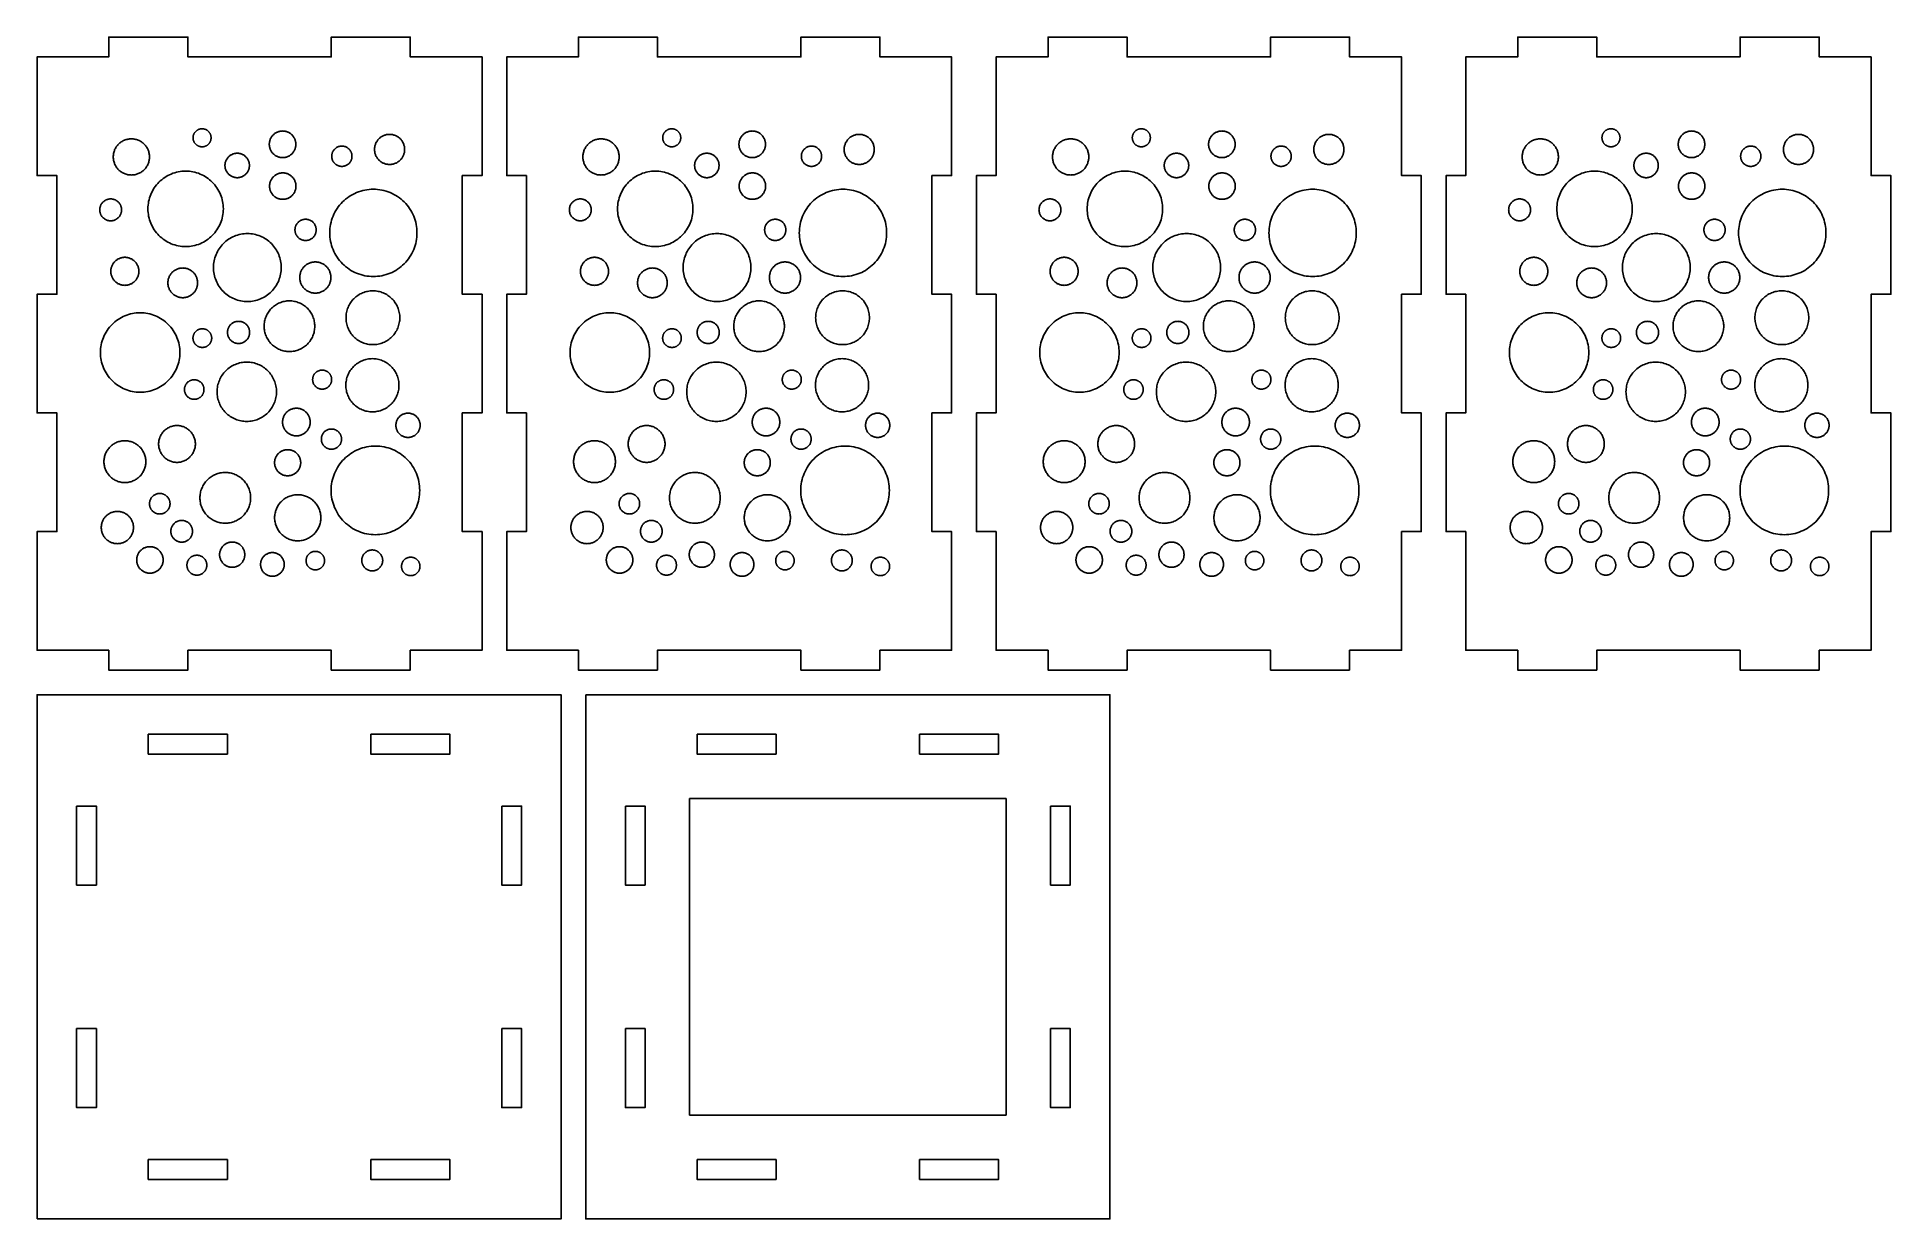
# Model space of a CAD drawing. Header units: millimetres. Extents: x 0 to 375, y -239 to 0.
import ezdxf

# ---------------------------------------------------------------- set-up
doc = ezdxf.new("R2010")
doc.units = ezdxf.units.MM
doc.layers.add('CUT', color=1, linetype='Continuous')

msp = doc.modelspace()

# ---------------------------------------------------------------- linework, layer by layer
at = {"layer": 'CUT'}
for points in [[(4, -124), (0, -124), (0, -100), (4, -100), (4, -76), (0, -76), (0, -52), (4, -52), (4, -28), (0, -28), (0, -4), (4, -4), (14.5, -4), (14.5, 0), (30.5, 0), (30.5, -4), (59.5, -4), (59.5, 0), (75.5, 0), (75.5, -4), (86, -4), (90, -4), (90, -28), (86, -28), (86, -52), (90, -52), (90, -76), (86, -76), (86, -100), (90, -100), (90, -124), (86, -124), (75.5, -124), (75.5, -128), (59.5, -128), (59.5, -124), (30.5, -124), (30.5, -128), (14.5, -128), (14.5, -124), (4, -124)], [(99, -124), (95, -124), (95, -100), (99, -100), (99, -76), (95, -76), (95, -52), (99, -52), (99, -28), (95, -28), (95, -4), (99, -4), (109.5, -4), (109.5, 0), (125.5, 0), (125.5, -4), (154.5, -4), (154.5, 0), (170.5, 0), (170.5, -4), (181, -4), (185, -4), (185, -28), (181, -28), (181, -52), (185, -52), (185, -76), (181, -76), (181, -100), (185, -100), (185, -124), (181, -124), (170.5, -124), (170.5, -128), (154.5, -128), (154.5, -124), (125.5, -124), (125.5, -128), (109.5, -128), (109.5, -124), (99, -124)], [(265.5, -128), (249.5, -128), (249.5, -124), (220.5, -124), (220.5, -128), (204.5, -128), (204.5, -124), (194, -124), (194, -100), (190, -100), (190, -76), (194, -76), (194, -52), (190, -52), (190, -28), (194, -28), (194, -4), (204.5, -4), (204.5, 0), (220.5, 0), (220.5, -4), (249.5, -4), (249.5, 0), (265.5, 0), (265.5, -4), (276, -4), (276, -28), (280, -28), (280, -52), (276, -52), (276, -76), (280, -76), (280, -100), (276, -100), (276, -124), (265.5, -124), (265.5, -128)], [(360.5, -128), (344.5, -128), (344.5, -124), (315.5, -124), (315.5, -128), (299.5, -128), (299.5, -124), (289, -124), (289, -100), (285, -100), (285, -76), (289, -76), (289, -52), (285, -52), (285, -28), (289, -28), (289, -4), (299.5, -4), (299.5, 0), (315.5, 0), (315.5, -4), (344.5, -4), (344.5, 0), (360.5, 0), (360.5, -4), (371, -4), (371, -28), (375, -28), (375, -52), (371, -52), (371, -76), (375, -76), (375, -100), (371, -100), (371, -124), (360.5, -124), (360.5, -128)], [(35.15, -20.81), (35.17, -20.72), (35.18, -20.63), (35.19, -20.54), (35.2, -20.45), (35.2, -20.36), (35.2, -20.27), (35.19, -20.18), (35.18, -20.1), (35.17, -20.01), (35.15, -19.92), (35.12, -19.83), (35.1, -19.75), (35.06, -19.66), (35.03, -19.58), (34.99, -19.5), (34.94, -19.42), (34.89, -19.35), (34.84, -19.27), (34.79, -19.2), (34.73, -19.14), (34.67, -19.07), (34.6, -19.01), (34.53, -18.95), (34.46, -18.9), (34.39, -18.84), (34.31, -18.8), (34.24, -18.75), (34.16, -18.71), (34.07, -18.67), (33.99, -18.64), (33.91, -18.61), (33.82, -18.59), (33.73, -18.57), (33.64, -18.56), (33.55, -18.54), (33.46, -18.54), (33.37, -18.54), (33.29, -18.54), (33.2, -18.54), (33.11, -18.56), (33.02, -18.57), (32.93, -18.59), (32.84, -18.61), (32.76, -18.64), (32.68, -18.67), (32.59, -18.71), (32.51, -18.75), (32.44, -18.8), (32.36, -18.84), (32.29, -18.9), (32.22, -18.95), (32.15, -19.01), (32.08, -19.07), (32.02, -19.14), (31.96, -19.2), (31.91, -19.27), (31.86, -19.35), (31.81, -19.42), (31.76, -19.5), (31.72, -19.58), (31.69, -19.66), (31.65, -19.75), (31.63, -19.83), (31.6, -19.92), (31.58, -20.01), (31.57, -20.1), (31.56, -20.18), (31.55, -20.27), (31.55, -20.36), (31.55, -20.45), (31.56, -20.54), (31.57, -20.63), (31.58, -20.72), (31.6, -20.81), (31.63, -20.89), (31.65, -20.98), (31.69, -21.06), (31.72, -21.14), (31.76, -21.23), (31.81, -21.3), (31.86, -21.38), (31.91, -21.45), (31.96, -21.52), (32.02, -21.59), (32.08, -21.66), (32.15, -21.72), (32.22, -21.78), (32.29, -21.83), (32.36, -21.88), (32.44, -21.93), (32.51, -21.98), (32.59, -22.02), (32.68, -22.05), (32.76, -22.08), (32.84, -22.11), (32.93, -22.14), (33.02, -22.16), (33.11, -22.17), (33.2, -22.18), (33.29, -22.19), (33.37, -22.19), (33.46, -22.19), (33.55, -22.18), (33.64, -22.17), (33.73, -22.16), (33.82, -22.14), (33.91, -22.11), (33.99, -22.08), (34.07, -22.05), (34.16, -22.02), (34.24, -21.98), (34.31, -21.93), (34.39, -21.88), (34.46, -21.83), (34.53, -21.78), (34.6, -21.72), (34.67, -21.66), (34.73, -21.59), (34.79, -21.52), (34.84, -21.45), (34.89, -21.38), (34.94, -21.3), (34.99, -21.23), (35.03, -21.14), (35.06, -21.06), (35.1, -20.98), (35.12, -20.89), (35.15, -20.81)], [(130.15, -20.81), (130.17, -20.72), (130.18, -20.63), (130.19, -20.54), (130.2, -20.45), (130.2, -20.36), (130.2, -20.27), (130.19, -20.18), (130.18, -20.1), (130.17, -20.01), (130.15, -19.92), (130.12, -19.83), (130.1, -19.75), (130.06, -19.66), (130.03, -19.58), (129.99, -19.5), (129.94, -19.42), (129.89, -19.35), (129.84, -19.27), (129.79, -19.2), (129.73, -19.14), (129.67, -19.07), (129.6, -19.01), (129.53, -18.95), (129.46, -18.9), (129.39, -18.84), (129.31, -18.8), (129.24, -18.75), (129.16, -18.71), (129.07, -18.67), (128.99, -18.64), (128.91, -18.61), (128.82, -18.59), (128.73, -18.57), (128.64, -18.56), (128.55, -18.54), (128.46, -18.54), (128.37, -18.54), (128.29, -18.54), (128.2, -18.54), (128.11, -18.56), (128.02, -18.57), (127.93, -18.59), (127.84, -18.61), (127.76, -18.64), (127.68, -18.67), (127.59, -18.71), (127.51, -18.75), (127.44, -18.8), (127.36, -18.84), (127.29, -18.9), (127.22, -18.95), (127.15, -19.01), (127.08, -19.07), (127.02, -19.14), (126.96, -19.2), (126.91, -19.27), (126.86, -19.35), (126.81, -19.42), (126.76, -19.5), (126.72, -19.58), (126.69, -19.66), (126.65, -19.75), (126.63, -19.83), (126.6, -19.92), (126.58, -20.01), (126.57, -20.1), (126.56, -20.18), (126.55, -20.27), (126.55, -20.36), (126.55, -20.45), (126.56, -20.54), (126.57, -20.63), (126.58, -20.72), (126.6, -20.81), (126.63, -20.89), (126.65, -20.98), (126.69, -21.06), (126.72, -21.14), (126.76, -21.23), (126.81, -21.3), (126.86, -21.38), (126.91, -21.45), (126.96, -21.52), (127.02, -21.59), (127.08, -21.66), (127.15, -21.72), (127.22, -21.78), (127.29, -21.83), (127.36, -21.88), (127.44, -21.93), (127.51, -21.98), (127.59, -22.02), (127.68, -22.05), (127.76, -22.08), (127.84, -22.11), (127.93, -22.14), (128.02, -22.16), (128.11, -22.17), (128.2, -22.18), (128.29, -22.19), (128.37, -22.19), (128.46, -22.19), (128.55, -22.18), (128.64, -22.17), (128.73, -22.16), (128.82, -22.14), (128.91, -22.11), (128.99, -22.08), (129.07, -22.05), (129.16, -22.02), (129.24, -21.98), (129.31, -21.93), (129.39, -21.88), (129.46, -21.83), (129.53, -21.78), (129.6, -21.72), (129.67, -21.66), (129.73, -21.59), (129.79, -21.52), (129.84, -21.45), (129.89, -21.38), (129.94, -21.3), (129.99, -21.23), (130.03, -21.14), (130.06, -21.06), (130.1, -20.98), (130.12, -20.89), (130.15, -20.81)], [(225.15, -20.81), (225.17, -20.72), (225.18, -20.63), (225.19, -20.54), (225.2, -20.45), (225.2, -20.36), (225.2, -20.27), (225.19, -20.18), (225.18, -20.1), (225.17, -20.01), (225.15, -19.92), (225.12, -19.83), (225.1, -19.75), (225.06, -19.66), (225.03, -19.58), (224.99, -19.5), (224.94, -19.42), (224.89, -19.35), (224.84, -19.27), (224.79, -19.2), (224.73, -19.14), (224.67, -19.07), (224.6, -19.01), (224.53, -18.95), (224.46, -18.9), (224.39, -18.84), (224.31, -18.8), (224.24, -18.75), (224.16, -18.71), (224.07, -18.67), (223.99, -18.64), (223.91, -18.61), (223.82, -18.59), (223.73, -18.57), (223.64, -18.56), (223.55, -18.54), (223.46, -18.54), (223.37, -18.54), (223.29, -18.54), (223.2, -18.54), (223.11, -18.56), (223.02, -18.57), (222.93, -18.59), (222.84, -18.61), (222.76, -18.64), (222.68, -18.67), (222.59, -18.71), (222.51, -18.75), (222.44, -18.8), (222.36, -18.84), (222.29, -18.9), (222.22, -18.95), (222.15, -19.01), (222.08, -19.07), (222.02, -19.14), (221.96, -19.2), (221.91, -19.27), (221.86, -19.35), (221.81, -19.42), (221.76, -19.5), (221.72, -19.58), (221.69, -19.66), (221.65, -19.75), (221.63, -19.83), (221.6, -19.92), (221.58, -20.01), (221.57, -20.1), (221.56, -20.18), (221.55, -20.27), (221.55, -20.36), (221.55, -20.45), (221.56, -20.54), (221.57, -20.63), (221.58, -20.72), (221.6, -20.81), (221.63, -20.89), (221.65, -20.98), (221.69, -21.06), (221.72, -21.14), (221.76, -21.23), (221.81, -21.3), (221.86, -21.38), (221.91, -21.45), (221.96, -21.52), (222.02, -21.59), (222.08, -21.66), (222.15, -21.72), (222.22, -21.78), (222.29, -21.83), (222.36, -21.88), (222.44, -21.93), (222.51, -21.98), (222.59, -22.02), (222.68, -22.05), (222.76, -22.08), (222.84, -22.11), (222.93, -22.14), (223.02, -22.16), (223.11, -22.17), (223.2, -22.18), (223.29, -22.19), (223.37, -22.19), (223.46, -22.19), (223.55, -22.18), (223.64, -22.17), (223.73, -22.16), (223.82, -22.14), (223.91, -22.11), (223.99, -22.08), (224.07, -22.05), (224.16, -22.02), (224.24, -21.98), (224.31, -21.93), (224.39, -21.88), (224.46, -21.83), (224.53, -21.78), (224.6, -21.72), (224.67, -21.66), (224.73, -21.59), (224.79, -21.52), (224.84, -21.45), (224.89, -21.38), (224.94, -21.3), (224.99, -21.23), (225.03, -21.14), (225.06, -21.06), (225.1, -20.98), (225.12, -20.89), (225.15, -20.81)], [(320.15, -20.81), (320.17, -20.72), (320.18, -20.63), (320.19, -20.54), (320.2, -20.45), (320.2, -20.36), (320.2, -20.27), (320.19, -20.18), (320.18, -20.1), (320.17, -20.01), (320.15, -19.92), (320.12, -19.83), (320.1, -19.75), (320.06, -19.66), (320.03, -19.58), (319.99, -19.5), (319.94, -19.42), (319.89, -19.35), (319.84, -19.27), (319.79, -19.2), (319.73, -19.14), (319.67, -19.07), (319.6, -19.01), (319.53, -18.95), (319.46, -18.9), (319.39, -18.84), (319.31, -18.8), (319.24, -18.75), (319.16, -18.71), (319.07, -18.67), (318.99, -18.64), (318.91, -18.61), (318.82, -18.59), (318.73, -18.57), (318.64, -18.56), (318.55, -18.54), (318.46, -18.54), (318.37, -18.54), (318.29, -18.54), (318.2, -18.54), (318.11, -18.56), (318.02, -18.57), (317.93, -18.59), (317.84, -18.61), (317.76, -18.64), (317.68, -18.67), (317.59, -18.71), (317.51, -18.75), (317.44, -18.8), (317.36, -18.84), (317.29, -18.9), (317.22, -18.95), (317.15, -19.01), (317.08, -19.07), (317.02, -19.14), (316.96, -19.2), (316.91, -19.27), (316.86, -19.35), (316.81, -19.42), (316.76, -19.5), (316.72, -19.58), (316.69, -19.66), (316.65, -19.75), (316.63, -19.83), (316.6, -19.92), (316.58, -20.01), (316.57, -20.1), (316.56, -20.18), (316.55, -20.27), (316.55, -20.36), (316.55, -20.45), (316.56, -20.54), (316.57, -20.63), (316.58, -20.72), (316.6, -20.81), (316.63, -20.89), (316.65, -20.98), (316.69, -21.06), (316.72, -21.14), (316.76, -21.23), (316.81, -21.3), (316.86, -21.38), (316.91, -21.45), (316.96, -21.52), (317.02, -21.59), (317.08, -21.66), (317.15, -21.72), (317.22, -21.78), (317.29, -21.83), (317.36, -21.88), (317.44, -21.93), (317.51, -21.98), (317.59, -22.02), (317.68, -22.05), (317.76, -22.08), (317.84, -22.11), (317.93, -22.14), (318.02, -22.16), (318.11, -22.17), (318.2, -22.18), (318.29, -22.19), (318.37, -22.19), (318.46, -22.19), (318.55, -22.18), (318.64, -22.17), (318.73, -22.16), (318.82, -22.14), (318.91, -22.11), (318.99, -22.08), (319.07, -22.05), (319.16, -22.02), (319.24, -21.98), (319.31, -21.93), (319.39, -21.88), (319.46, -21.83), (319.53, -21.78), (319.6, -21.72), (319.67, -21.66), (319.73, -21.59), (319.79, -21.52), (319.84, -21.45), (319.89, -21.38), (319.94, -21.3), (319.99, -21.23), (320.03, -21.14), (320.06, -21.06), (320.1, -20.98), (320.12, -20.89), (320.15, -20.81)], [(22.63, -25.12), (22.67, -24.95), (22.7, -24.77), (22.72, -24.59), (22.74, -24.41), (22.74, -24.23), (22.74, -24.05), (22.72, -23.88), (22.7, -23.7), (22.67, -23.52), (22.63, -23.34), (22.58, -23.17), (22.53, -23), (22.46, -22.83), (22.39, -22.67), (22.31, -22.51), (22.22, -22.35), (22.12, -22.2), (22.02, -22.05), (21.91, -21.91), (21.79, -21.77), (21.67, -21.64), (21.54, -21.52), (21.4, -21.4), (21.26, -21.29), (21.11, -21.19), (20.96, -21.09), (20.8, -21), (20.64, -20.92), (20.48, -20.85), (20.31, -20.78), (20.14, -20.73), (19.97, -20.68), (19.79, -20.64), (19.61, -20.61), (19.44, -20.59), (19.26, -20.57), (19.08, -20.57), (18.9, -20.57), (18.72, -20.59), (18.54, -20.61), (18.36, -20.64), (18.19, -20.68), (18.01, -20.73), (17.84, -20.78), (17.67, -20.85), (17.51, -20.92), (17.35, -21), (17.19, -21.09), (17.04, -21.19), (16.89, -21.29), (16.75, -21.4), (16.62, -21.52), (16.49, -21.64), (16.36, -21.77), (16.24, -21.91), (16.13, -22.05), (16.03, -22.2), (15.93, -22.35), (15.85, -22.51), (15.76, -22.67), (15.69, -22.83), (15.63, -23), (15.57, -23.17), (15.52, -23.34), (15.48, -23.52), (15.45, -23.7), (15.43, -23.88), (15.42, -24.05), (15.41, -24.23), (15.42, -24.41), (15.43, -24.59), (15.45, -24.77), (15.48, -24.95), (15.52, -25.12), (15.57, -25.3), (15.63, -25.47), (15.69, -25.64), (15.76, -25.8), (15.85, -25.96), (15.93, -26.12), (16.03, -26.27), (16.13, -26.42), (16.24, -26.56), (16.36, -26.69), (16.49, -26.82), (16.62, -26.95), (16.75, -27.07), (16.89, -27.18), (17.04, -27.28), (17.19, -27.38), (17.35, -27.47), (17.51, -27.55), (17.67, -27.62), (17.84, -27.68), (18.01, -27.74), (18.19, -27.79), (18.36, -27.83), (18.54, -27.86), (18.72, -27.88), (18.9, -27.89), (19.08, -27.9), (19.26, -27.89), (19.44, -27.88), (19.61, -27.86), (19.79, -27.83), (19.97, -27.79), (20.14, -27.74), (20.31, -27.68), (20.48, -27.62), (20.64, -27.55), (20.8, -27.47), (20.96, -27.38), (21.11, -27.28), (21.26, -27.18), (21.4, -27.07), (21.54, -26.95), (21.67, -26.82), (21.79, -26.69), (21.91, -26.56), (22.02, -26.42), (22.12, -26.27), (22.22, -26.12), (22.31, -25.96), (22.39, -25.8), (22.46, -25.64), (22.53, -25.47), (22.58, -25.3), (22.63, -25.12)], [(52.3, -22.21), (52.32, -22.08), (52.34, -21.95), (52.35, -21.81), (52.35, -21.68), (52.35, -21.55), (52.34, -21.42), (52.32, -21.29), (52.3, -21.16), (52.27, -21.03), (52.24, -20.9), (52.2, -20.78), (52.15, -20.65), (52.1, -20.53), (52.04, -20.41), (51.97, -20.3), (51.9, -20.19), (51.82, -20.08), (51.74, -19.98), (51.66, -19.88), (51.57, -19.78), (51.47, -19.69), (51.37, -19.6), (51.27, -19.52), (51.16, -19.45), (51.05, -19.38), (50.93, -19.31), (50.81, -19.25), (50.69, -19.2), (50.57, -19.15), (50.44, -19.11), (50.32, -19.07), (50.19, -19.04), (50.06, -19.02), (49.93, -19.01), (49.8, -19), (49.66, -18.99), (49.53, -19), (49.4, -19.01), (49.27, -19.02), (49.14, -19.04), (49.01, -19.07), (48.88, -19.11), (48.76, -19.15), (48.63, -19.2), (48.51, -19.25), (48.4, -19.31), (48.28, -19.38), (48.17, -19.45), (48.06, -19.52), (47.96, -19.6), (47.86, -19.69), (47.76, -19.78), (47.67, -19.88), (47.58, -19.98), (47.5, -20.08), (47.43, -20.19), (47.36, -20.3), (47.29, -20.41), (47.23, -20.53), (47.18, -20.65), (47.13, -20.78), (47.09, -20.9), (47.05, -21.03), (47.03, -21.16), (47, -21.29), (46.99, -21.42), (46.98, -21.55), (46.97, -21.68), (46.98, -21.81), (46.99, -21.95), (47, -22.08), (47.03, -22.21), (47.05, -22.34), (47.09, -22.46), (47.13, -22.59), (47.18, -22.71), (47.23, -22.83), (47.29, -22.95), (47.36, -23.07), (47.43, -23.18), (47.5, -23.29), (47.58, -23.39), (47.67, -23.49), (47.76, -23.58), (47.86, -23.68), (47.96, -23.76), (48.06, -23.84), (48.17, -23.92), (48.28, -23.99), (48.4, -24.06), (48.51, -24.11), (48.63, -24.17), (48.76, -24.22), (48.88, -24.26), (49.01, -24.29), (49.14, -24.32), (49.27, -24.34), (49.4, -24.36), (49.53, -24.37), (49.66, -24.37), (49.8, -24.37), (49.93, -24.36), (50.06, -24.34), (50.19, -24.32), (50.32, -24.29), (50.44, -24.26), (50.57, -24.22), (50.69, -24.17), (50.81, -24.11), (50.93, -24.06), (51.05, -23.99), (51.16, -23.92), (51.27, -23.84), (51.37, -23.76), (51.47, -23.68), (51.57, -23.58), (51.66, -23.49), (51.74, -23.39), (51.82, -23.29), (51.9, -23.18), (51.97, -23.07), (52.04, -22.95), (52.1, -22.83), (52.15, -22.71), (52.2, -22.59), (52.24, -22.46), (52.27, -22.34), (52.3, -22.21)], [(63.64, -24.59), (63.66, -24.49), (63.68, -24.39), (63.69, -24.29), (63.7, -24.19), (63.7, -24.09), (63.7, -23.99), (63.69, -23.89), (63.68, -23.79), (63.66, -23.69), (63.64, -23.59), (63.61, -23.5), (63.58, -23.4), (63.55, -23.31), (63.51, -23.21), (63.46, -23.12), (63.41, -23.04), (63.36, -22.95), (63.3, -22.87), (63.24, -22.79), (63.17, -22.71), (63.1, -22.64), (63.03, -22.57), (62.95, -22.51), (62.87, -22.44), (62.79, -22.39), (62.71, -22.33), (62.62, -22.28), (62.53, -22.24), (62.44, -22.2), (62.34, -22.16), (62.25, -22.13), (62.15, -22.1), (62.05, -22.08), (61.95, -22.06), (61.85, -22.05), (61.75, -22.04), (61.65, -22.04), (61.55, -22.04), (61.45, -22.05), (61.35, -22.06), (61.25, -22.08), (61.15, -22.1), (61.05, -22.13), (60.96, -22.16), (60.86, -22.2), (60.77, -22.24), (60.68, -22.28), (60.59, -22.33), (60.51, -22.39), (60.43, -22.44), (60.35, -22.51), (60.27, -22.57), (60.2, -22.64), (60.13, -22.71), (60.06, -22.79), (60, -22.87), (59.94, -22.95), (59.89, -23.04), (59.84, -23.12), (59.79, -23.21), (59.75, -23.31), (59.72, -23.4), (59.69, -23.5), (59.66, -23.59), (59.64, -23.69), (59.62, -23.79), (59.61, -23.89), (59.6, -23.99), (59.6, -24.09), (59.6, -24.19), (59.61, -24.29), (59.62, -24.39), (59.64, -24.49), (59.66, -24.59), (59.69, -24.69), (59.72, -24.78), (59.75, -24.88), (59.79, -24.97), (59.84, -25.06), (59.89, -25.15), (59.94, -25.23), (60, -25.32), (60.06, -25.39), (60.13, -25.47), (60.2, -25.54), (60.27, -25.61), (60.35, -25.68), (60.43, -25.74), (60.51, -25.8), (60.59, -25.85), (60.68, -25.9), (60.77, -25.95), (60.86, -25.99), (60.96, -26.03), (61.05, -26.06), (61.15, -26.08), (61.25, -26.11), (61.35, -26.12), (61.45, -26.14), (61.55, -26.14), (61.65, -26.15), (61.75, -26.14), (61.85, -26.14), (61.95, -26.12), (62.05, -26.11), (62.15, -26.08), (62.25, -26.06), (62.34, -26.03), (62.44, -25.99), (62.53, -25.95), (62.62, -25.9), (62.71, -25.85), (62.79, -25.8), (62.87, -25.74), (62.95, -25.68), (63.03, -25.61), (63.1, -25.54), (63.17, -25.47), (63.24, -25.39), (63.3, -25.32), (63.36, -25.23), (63.41, -25.15), (63.46, -25.06), (63.51, -24.97), (63.55, -24.88), (63.58, -24.78), (63.61, -24.69), (63.64, -24.59)], [(74.26, -23.46), (74.29, -23.31), (74.32, -23.17), (74.33, -23.02), (74.35, -22.87), (74.35, -22.72), (74.35, -22.57), (74.33, -22.42), (74.32, -22.27), (74.29, -22.12), (74.26, -21.98), (74.22, -21.84), (74.17, -21.69), (74.12, -21.55), (74.06, -21.42), (73.99, -21.28), (73.92, -21.15), (73.84, -21.03), (73.75, -20.91), (73.66, -20.79), (73.56, -20.67), (73.46, -20.57), (73.35, -20.46), (73.24, -20.37), (73.12, -20.27), (73, -20.19), (72.87, -20.11), (72.74, -20.03), (72.61, -19.97), (72.47, -19.91), (72.33, -19.85), (72.19, -19.81), (72.04, -19.77), (71.9, -19.73), (71.75, -19.71), (71.6, -19.69), (71.45, -19.68), (71.31, -19.68), (71.16, -19.68), (71.01, -19.69), (70.86, -19.71), (70.71, -19.73), (70.57, -19.77), (70.42, -19.81), (70.28, -19.85), (70.14, -19.91), (70, -19.97), (69.87, -20.03), (69.74, -20.11), (69.61, -20.19), (69.49, -20.27), (69.37, -20.37), (69.26, -20.46), (69.15, -20.57), (69.05, -20.67), (68.95, -20.79), (68.86, -20.91), (68.77, -21.03), (68.7, -21.15), (68.62, -21.28), (68.55, -21.42), (68.49, -21.55), (68.44, -21.69), (68.39, -21.84), (68.35, -21.98), (68.32, -22.12), (68.29, -22.27), (68.28, -22.42), (68.27, -22.57), (68.26, -22.72), (68.27, -22.87), (68.28, -23.02), (68.29, -23.17), (68.32, -23.31), (68.35, -23.46), (68.39, -23.6), (68.44, -23.74), (68.49, -23.88), (68.55, -24.02), (68.62, -24.15), (68.7, -24.28), (68.77, -24.41), (68.86, -24.53), (68.95, -24.65), (69.05, -24.76), (69.15, -24.87), (69.26, -24.97), (69.37, -25.07), (69.49, -25.16), (69.61, -25.25), (69.74, -25.33), (69.87, -25.4), (70, -25.47), (70.14, -25.53), (70.28, -25.58), (70.42, -25.63), (70.57, -25.67), (70.71, -25.7), (70.86, -25.73), (71.01, -25.75), (71.16, -25.76), (71.31, -25.76), (71.45, -25.76), (71.6, -25.75), (71.75, -25.73), (71.9, -25.7), (72.04, -25.67), (72.19, -25.63), (72.33, -25.58), (72.47, -25.53), (72.61, -25.47), (72.74, -25.4), (72.87, -25.33), (73, -25.25), (73.12, -25.16), (73.24, -25.07), (73.35, -24.97), (73.46, -24.87), (73.56, -24.76), (73.66, -24.65), (73.75, -24.53), (73.84, -24.41), (73.92, -24.28), (73.99, -24.15), (74.06, -24.02), (74.12, -23.88), (74.17, -23.74), (74.22, -23.6), (74.26, -23.46)], [(117.63, -25.12), (117.67, -24.95), (117.7, -24.77), (117.72, -24.59), (117.74, -24.41), (117.74, -24.23), (117.74, -24.05), (117.72, -23.88), (117.7, -23.7), (117.67, -23.52), (117.63, -23.34), (117.58, -23.17), (117.53, -23), (117.46, -22.83), (117.39, -22.67), (117.31, -22.51), (117.22, -22.35), (117.12, -22.2), (117.02, -22.05), (116.91, -21.91), (116.79, -21.77), (116.67, -21.64), (116.54, -21.52), (116.4, -21.4), (116.26, -21.29), (116.11, -21.19), (115.96, -21.09), (115.8, -21), (115.64, -20.92), (115.48, -20.85), (115.31, -20.78), (115.14, -20.73), (114.97, -20.68), (114.79, -20.64), (114.61, -20.61), (114.44, -20.59), (114.26, -20.57), (114.08, -20.57), (113.9, -20.57), (113.72, -20.59), (113.54, -20.61), (113.36, -20.64), (113.19, -20.68), (113.01, -20.73), (112.84, -20.78), (112.67, -20.85), (112.51, -20.92), (112.35, -21), (112.19, -21.09), (112.04, -21.19), (111.89, -21.29), (111.75, -21.4), (111.62, -21.52), (111.49, -21.64), (111.36, -21.77), (111.24, -21.91), (111.13, -22.05), (111.03, -22.2), (110.93, -22.35), (110.85, -22.51), (110.76, -22.67), (110.69, -22.83), (110.63, -23), (110.57, -23.17), (110.52, -23.34), (110.48, -23.52), (110.45, -23.7), (110.43, -23.88), (110.42, -24.05), (110.41, -24.23), (110.42, -24.41), (110.43, -24.59), (110.45, -24.77), (110.48, -24.95), (110.52, -25.12), (110.57, -25.3), (110.63, -25.47), (110.69, -25.64), (110.76, -25.8), (110.85, -25.96), (110.93, -26.12), (111.03, -26.27), (111.13, -26.42), (111.24, -26.56), (111.36, -26.69), (111.49, -26.82), (111.62, -26.95), (111.75, -27.07), (111.89, -27.18), (112.04, -27.28), (112.19, -27.38), (112.35, -27.47), (112.51, -27.55), (112.67, -27.62), (112.84, -27.68), (113.01, -27.74), (113.19, -27.79), (113.36, -27.83), (113.54, -27.86), (113.72, -27.88), (113.9, -27.89), (114.08, -27.9), (114.26, -27.89), (114.44, -27.88), (114.61, -27.86), (114.79, -27.83), (114.97, -27.79), (115.14, -27.74), (115.31, -27.68), (115.48, -27.62), (115.64, -27.55), (115.8, -27.47), (115.96, -27.38), (116.11, -27.28), (116.26, -27.18), (116.4, -27.07), (116.54, -26.95), (116.67, -26.82), (116.79, -26.69), (116.91, -26.56), (117.02, -26.42), (117.12, -26.27), (117.22, -26.12), (117.31, -25.96), (117.39, -25.8), (117.46, -25.64), (117.53, -25.47), (117.58, -25.3), (117.63, -25.12)], [(147.3, -22.21), (147.32, -22.08), (147.34, -21.95), (147.35, -21.81), (147.35, -21.68), (147.35, -21.55), (147.34, -21.42), (147.32, -21.29), (147.3, -21.16), (147.27, -21.03), (147.24, -20.9), (147.2, -20.78), (147.15, -20.65), (147.1, -20.53), (147.04, -20.41), (146.97, -20.3), (146.9, -20.19), (146.82, -20.08), (146.74, -19.98), (146.66, -19.88), (146.57, -19.78), (146.47, -19.69), (146.37, -19.6), (146.27, -19.52), (146.16, -19.45), (146.05, -19.38), (145.93, -19.31), (145.81, -19.25), (145.69, -19.2), (145.57, -19.15), (145.44, -19.11), (145.32, -19.07), (145.19, -19.04), (145.06, -19.02), (144.93, -19.01), (144.8, -19), (144.66, -18.99), (144.53, -19), (144.4, -19.01), (144.27, -19.02), (144.14, -19.04), (144.01, -19.07), (143.88, -19.11), (143.76, -19.15), (143.63, -19.2), (143.51, -19.25), (143.4, -19.31), (143.28, -19.38), (143.17, -19.45), (143.06, -19.52), (142.96, -19.6), (142.86, -19.69), (142.76, -19.78), (142.67, -19.88), (142.58, -19.98), (142.5, -20.08), (142.43, -20.19), (142.36, -20.3), (142.29, -20.41), (142.23, -20.53), (142.18, -20.65), (142.13, -20.78), (142.09, -20.9), (142.05, -21.03), (142.03, -21.16), (142, -21.29), (141.99, -21.42), (141.98, -21.55), (141.97, -21.68), (141.98, -21.81), (141.99, -21.95), (142, -22.08), (142.03, -22.21), (142.05, -22.34), (142.09, -22.46), (142.13, -22.59), (142.18, -22.71), (142.23, -22.83), (142.29, -22.95), (142.36, -23.07), (142.43, -23.18), (142.5, -23.29), (142.58, -23.39), (142.67, -23.49), (142.76, -23.58), (142.86, -23.68), (142.96, -23.76), (143.06, -23.84), (143.17, -23.92), (143.28, -23.99), (143.4, -24.06), (143.51, -24.11), (143.63, -24.17), (143.76, -24.22), (143.88, -24.26), (144.01, -24.29), (144.14, -24.32), (144.27, -24.34), (144.4, -24.36), (144.53, -24.37), (144.66, -24.37), (144.8, -24.37), (144.93, -24.36), (145.06, -24.34), (145.19, -24.32), (145.32, -24.29), (145.44, -24.26), (145.57, -24.22), (145.69, -24.17), (145.81, -24.11), (145.93, -24.06), (146.05, -23.99), (146.16, -23.92), (146.27, -23.84), (146.37, -23.76), (146.47, -23.68), (146.57, -23.58), (146.66, -23.49), (146.74, -23.39), (146.82, -23.29), (146.9, -23.18), (146.97, -23.07), (147.04, -22.95), (147.1, -22.83), (147.15, -22.71), (147.2, -22.59), (147.24, -22.46), (147.27, -22.34), (147.3, -22.21)], [(158.64, -24.59), (158.66, -24.49), (158.68, -24.39), (158.69, -24.29), (158.7, -24.19), (158.7, -24.09), (158.7, -23.99), (158.69, -23.89), (158.68, -23.79), (158.66, -23.69), (158.64, -23.59), (158.61, -23.5), (158.58, -23.4), (158.55, -23.31), (158.51, -23.21), (158.46, -23.12), (158.41, -23.04), (158.36, -22.95), (158.3, -22.87), (158.24, -22.79), (158.17, -22.71), (158.1, -22.64), (158.03, -22.57), (157.95, -22.51), (157.87, -22.44), (157.79, -22.39), (157.71, -22.33), (157.62, -22.28), (157.53, -22.24), (157.44, -22.2), (157.34, -22.16), (157.25, -22.13), (157.15, -22.1), (157.05, -22.08), (156.95, -22.06), (156.85, -22.05), (156.75, -22.04), (156.65, -22.04), (156.55, -22.04), (156.45, -22.05), (156.35, -22.06), (156.25, -22.08), (156.15, -22.1), (156.05, -22.13), (155.96, -22.16), (155.86, -22.2), (155.77, -22.24), (155.68, -22.28), (155.59, -22.33), (155.51, -22.39), (155.43, -22.44), (155.35, -22.51), (155.27, -22.57), (155.2, -22.64), (155.13, -22.71), (155.06, -22.79), (155, -22.87), (154.94, -22.95), (154.89, -23.04), (154.84, -23.12), (154.79, -23.21), (154.75, -23.31), (154.72, -23.4), (154.69, -23.5), (154.66, -23.59), (154.64, -23.69), (154.62, -23.79), (154.61, -23.89), (154.6, -23.99), (154.6, -24.09), (154.6, -24.19), (154.61, -24.29), (154.62, -24.39), (154.64, -24.49), (154.66, -24.59), (154.69, -24.69), (154.72, -24.78), (154.75, -24.88), (154.79, -24.97), (154.84, -25.06), (154.89, -25.15), (154.94, -25.23), (155, -25.32), (155.06, -25.39), (155.13, -25.47), (155.2, -25.54), (155.27, -25.61), (155.35, -25.68), (155.43, -25.74), (155.51, -25.8), (155.59, -25.85), (155.68, -25.9), (155.77, -25.95), (155.86, -25.99), (155.96, -26.03), (156.05, -26.06), (156.15, -26.08), (156.25, -26.11), (156.35, -26.12), (156.45, -26.14), (156.55, -26.14), (156.65, -26.15), (156.75, -26.14), (156.85, -26.14), (156.95, -26.12), (157.05, -26.11), (157.15, -26.08), (157.25, -26.06), (157.34, -26.03), (157.44, -25.99), (157.53, -25.95), (157.62, -25.9), (157.71, -25.85), (157.79, -25.8), (157.87, -25.74), (157.95, -25.68), (158.03, -25.61), (158.1, -25.54), (158.17, -25.47), (158.24, -25.39), (158.3, -25.32), (158.36, -25.23), (158.41, -25.15), (158.46, -25.06), (158.51, -24.97), (158.55, -24.88), (158.58, -24.78), (158.61, -24.69), (158.64, -24.59)], [(169.26, -23.46), (169.29, -23.31), (169.32, -23.17), (169.33, -23.02), (169.35, -22.87), (169.35, -22.72), (169.35, -22.57), (169.33, -22.42), (169.32, -22.27), (169.29, -22.12), (169.26, -21.98), (169.22, -21.84), (169.17, -21.69), (169.12, -21.55), (169.06, -21.42), (168.99, -21.28), (168.92, -21.15), (168.84, -21.03), (168.75, -20.91), (168.66, -20.79), (168.56, -20.67), (168.46, -20.57), (168.35, -20.46), (168.24, -20.37), (168.12, -20.27), (168, -20.19), (167.87, -20.11), (167.74, -20.03), (167.61, -19.97), (167.47, -19.91), (167.33, -19.85), (167.19, -19.81), (167.04, -19.77), (166.9, -19.73), (166.75, -19.71), (166.6, -19.69), (166.45, -19.68), (166.31, -19.68), (166.16, -19.68), (166.01, -19.69), (165.86, -19.71), (165.71, -19.73), (165.57, -19.77), (165.42, -19.81), (165.28, -19.85), (165.14, -19.91), (165, -19.97), (164.87, -20.03), (164.74, -20.11), (164.61, -20.19), (164.49, -20.27), (164.37, -20.37), (164.26, -20.46), (164.15, -20.57), (164.05, -20.67), (163.95, -20.79), (163.86, -20.91), (163.77, -21.03), (163.7, -21.15), (163.62, -21.28), (163.55, -21.42), (163.49, -21.55), (163.44, -21.69), (163.39, -21.84), (163.35, -21.98), (163.32, -22.12), (163.29, -22.27), (163.28, -22.42), (163.27, -22.57), (163.26, -22.72), (163.27, -22.87), (163.28, -23.02), (163.29, -23.17), (163.32, -23.31), (163.35, -23.46), (163.39, -23.6), (163.44, -23.74), (163.49, -23.88), (163.55, -24.02), (163.62, -24.15), (163.7, -24.28), (163.77, -24.41), (163.86, -24.53), (163.95, -24.65), (164.05, -24.76), (164.15, -24.87), (164.26, -24.97), (164.37, -25.07), (164.49, -25.16), (164.61, -25.25), (164.74, -25.33), (164.87, -25.4), (165, -25.47), (165.14, -25.53), (165.28, -25.58), (165.42, -25.63), (165.57, -25.67), (165.71, -25.7), (165.86, -25.73), (166.01, -25.75), (166.16, -25.76), (166.31, -25.76), (166.45, -25.76), (166.6, -25.75), (166.75, -25.73), (166.9, -25.7), (167.04, -25.67), (167.19, -25.63), (167.33, -25.58), (167.47, -25.53), (167.61, -25.47), (167.74, -25.4), (167.87, -25.33), (168, -25.25), (168.12, -25.16), (168.24, -25.07), (168.35, -24.97), (168.46, -24.87), (168.56, -24.76), (168.66, -24.65), (168.75, -24.53), (168.84, -24.41), (168.92, -24.28), (168.99, -24.15), (169.06, -24.02), (169.12, -23.88), (169.17, -23.74), (169.22, -23.6), (169.26, -23.46)], [(212.63, -25.12), (212.67, -24.95), (212.7, -24.77), (212.72, -24.59), (212.74, -24.41), (212.74, -24.23), (212.74, -24.05), (212.72, -23.88), (212.7, -23.7), (212.67, -23.52), (212.63, -23.34), (212.58, -23.17), (212.53, -23), (212.46, -22.83), (212.39, -22.67), (212.31, -22.51), (212.22, -22.35), (212.12, -22.2), (212.02, -22.05), (211.91, -21.91), (211.79, -21.77), (211.67, -21.64), (211.54, -21.52), (211.4, -21.4), (211.26, -21.29), (211.11, -21.19), (210.96, -21.09), (210.8, -21), (210.64, -20.92), (210.48, -20.85), (210.31, -20.78), (210.14, -20.73), (209.97, -20.68), (209.79, -20.64), (209.61, -20.61), (209.44, -20.59), (209.26, -20.57), (209.08, -20.57), (208.9, -20.57), (208.72, -20.59), (208.54, -20.61), (208.36, -20.64), (208.19, -20.68), (208.01, -20.73), (207.84, -20.78), (207.67, -20.85), (207.51, -20.92), (207.35, -21), (207.19, -21.09), (207.04, -21.19), (206.89, -21.29), (206.75, -21.4), (206.62, -21.52), (206.49, -21.64), (206.36, -21.77), (206.24, -21.91), (206.13, -22.05), (206.03, -22.2), (205.93, -22.35), (205.85, -22.51), (205.76, -22.67), (205.69, -22.83), (205.63, -23), (205.57, -23.17), (205.52, -23.34), (205.48, -23.52), (205.45, -23.7), (205.43, -23.88), (205.42, -24.05), (205.41, -24.23), (205.42, -24.41), (205.43, -24.59), (205.45, -24.77), (205.48, -24.95), (205.52, -25.12), (205.57, -25.3), (205.63, -25.47), (205.69, -25.64), (205.76, -25.8), (205.85, -25.96), (205.93, -26.12), (206.03, -26.27), (206.13, -26.42), (206.24, -26.56), (206.36, -26.69), (206.49, -26.82), (206.62, -26.95), (206.75, -27.07), (206.89, -27.18), (207.04, -27.28), (207.19, -27.38), (207.35, -27.47), (207.51, -27.55), (207.67, -27.62), (207.84, -27.68), (208.01, -27.74), (208.19, -27.79), (208.36, -27.83), (208.54, -27.86), (208.72, -27.88), (208.9, -27.89), (209.08, -27.9), (209.26, -27.89), (209.44, -27.88), (209.61, -27.86), (209.79, -27.83), (209.97, -27.79), (210.14, -27.74), (210.31, -27.68), (210.48, -27.62), (210.64, -27.55), (210.8, -27.47), (210.96, -27.38), (211.11, -27.28), (211.26, -27.18), (211.4, -27.07), (211.54, -26.95), (211.67, -26.82), (211.79, -26.69), (211.91, -26.56), (212.02, -26.42), (212.12, -26.27), (212.22, -26.12), (212.31, -25.96), (212.39, -25.8), (212.46, -25.64), (212.53, -25.47), (212.58, -25.3), (212.63, -25.12)], [(242.3, -22.21), (242.32, -22.08), (242.34, -21.95), (242.35, -21.81), (242.35, -21.68), (242.35, -21.55), (242.34, -21.42), (242.32, -21.29), (242.3, -21.16), (242.27, -21.03), (242.24, -20.9), (242.2, -20.78), (242.15, -20.65), (242.1, -20.53), (242.04, -20.41), (241.97, -20.3), (241.9, -20.19), (241.82, -20.08), (241.74, -19.98), (241.66, -19.88), (241.57, -19.78), (241.47, -19.69), (241.37, -19.6), (241.27, -19.52), (241.16, -19.45), (241.05, -19.38), (240.93, -19.31), (240.81, -19.25), (240.69, -19.2), (240.57, -19.15), (240.44, -19.11), (240.32, -19.07), (240.19, -19.04), (240.06, -19.02), (239.93, -19.01), (239.8, -19), (239.66, -18.99), (239.53, -19), (239.4, -19.01), (239.27, -19.02), (239.14, -19.04), (239.01, -19.07), (238.88, -19.11), (238.76, -19.15), (238.63, -19.2), (238.51, -19.25), (238.4, -19.31), (238.28, -19.38), (238.17, -19.45), (238.06, -19.52), (237.96, -19.6), (237.86, -19.69), (237.76, -19.78), (237.67, -19.88), (237.58, -19.98), (237.5, -20.08), (237.43, -20.19), (237.36, -20.3), (237.29, -20.41), (237.23, -20.53), (237.18, -20.65), (237.13, -20.78), (237.09, -20.9), (237.05, -21.03), (237.03, -21.16), (237, -21.29), (236.99, -21.42), (236.98, -21.55), (236.97, -21.68), (236.98, -21.81), (236.99, -21.95), (237, -22.08), (237.03, -22.21), (237.05, -22.34), (237.09, -22.46), (237.13, -22.59), (237.18, -22.71), (237.23, -22.83), (237.29, -22.95), (237.36, -23.07), (237.43, -23.18), (237.5, -23.29), (237.58, -23.39), (237.67, -23.49), (237.76, -23.58), (237.86, -23.68), (237.96, -23.76), (238.06, -23.84), (238.17, -23.92), (238.28, -23.99), (238.4, -24.06), (238.51, -24.11), (238.63, -24.17), (238.76, -24.22), (238.88, -24.26), (239.01, -24.29), (239.14, -24.32), (239.27, -24.34), (239.4, -24.36), (239.53, -24.37), (239.66, -24.37), (239.8, -24.37), (239.93, -24.36), (240.06, -24.34), (240.19, -24.32), (240.32, -24.29), (240.44, -24.26), (240.57, -24.22), (240.69, -24.17), (240.81, -24.11), (240.93, -24.06), (241.05, -23.99), (241.16, -23.92), (241.27, -23.84), (241.37, -23.76), (241.47, -23.68), (241.57, -23.58), (241.66, -23.49), (241.74, -23.39), (241.82, -23.29), (241.9, -23.18), (241.97, -23.07), (242.04, -22.95), (242.1, -22.83), (242.15, -22.71), (242.2, -22.59), (242.24, -22.46), (242.27, -22.34), (242.3, -22.21)], [(253.64, -24.59), (253.66, -24.49), (253.68, -24.39), (253.69, -24.29), (253.7, -24.19), (253.7, -24.09), (253.7, -23.99), (253.69, -23.89), (253.68, -23.79), (253.66, -23.69), (253.64, -23.59), (253.61, -23.5), (253.58, -23.4), (253.55, -23.31), (253.51, -23.21), (253.46, -23.12), (253.41, -23.04), (253.36, -22.95), (253.3, -22.87), (253.24, -22.79), (253.17, -22.71), (253.1, -22.64), (253.03, -22.57), (252.95, -22.51), (252.87, -22.44), (252.79, -22.39), (252.71, -22.33), (252.62, -22.28), (252.53, -22.24), (252.44, -22.2), (252.34, -22.16), (252.25, -22.13), (252.15, -22.1), (252.05, -22.08), (251.95, -22.06), (251.85, -22.05), (251.75, -22.04), (251.65, -22.04), (251.55, -22.04), (251.45, -22.05), (251.35, -22.06), (251.25, -22.08), (251.15, -22.1), (251.05, -22.13), (250.96, -22.16), (250.86, -22.2), (250.77, -22.24), (250.68, -22.28), (250.59, -22.33), (250.51, -22.39), (250.43, -22.44), (250.35, -22.51), (250.27, -22.57), (250.2, -22.64), (250.13, -22.71), (250.06, -22.79), (250, -22.87), (249.94, -22.95), (249.89, -23.04), (249.84, -23.12), (249.79, -23.21), (249.75, -23.31), (249.72, -23.4), (249.69, -23.5), (249.66, -23.59), (249.64, -23.69), (249.62, -23.79), (249.61, -23.89), (249.6, -23.99), (249.6, -24.09), (249.6, -24.19), (249.61, -24.29), (249.62, -24.39), (249.64, -24.49), (249.66, -24.59), (249.69, -24.69), (249.72, -24.78), (249.75, -24.88), (249.79, -24.97), (249.84, -25.06), (249.89, -25.15), (249.94, -25.23), (250, -25.32), (250.06, -25.39), (250.13, -25.47), (250.2, -25.54), (250.27, -25.61), (250.35, -25.68), (250.43, -25.74), (250.51, -25.8), (250.59, -25.85), (250.68, -25.9), (250.77, -25.95), (250.86, -25.99), (250.96, -26.03), (251.05, -26.06), (251.15, -26.08), (251.25, -26.11), (251.35, -26.12), (251.45, -26.14), (251.55, -26.14), (251.65, -26.15), (251.75, -26.14), (251.85, -26.14), (251.95, -26.12), (252.05, -26.11), (252.15, -26.08), (252.25, -26.06), (252.34, -26.03), (252.44, -25.99), (252.53, -25.95), (252.62, -25.9), (252.71, -25.85), (252.79, -25.8), (252.87, -25.74), (252.95, -25.68), (253.03, -25.61), (253.1, -25.54), (253.17, -25.47), (253.24, -25.39), (253.3, -25.32), (253.36, -25.23), (253.41, -25.15), (253.46, -25.06), (253.51, -24.97), (253.55, -24.88), (253.58, -24.78), (253.61, -24.69), (253.64, -24.59)], [(264.26, -23.46), (264.29, -23.31), (264.32, -23.17), (264.33, -23.02), (264.35, -22.87), (264.35, -22.72), (264.35, -22.57), (264.33, -22.42), (264.32, -22.27), (264.29, -22.12), (264.26, -21.98), (264.22, -21.84), (264.17, -21.69), (264.12, -21.55), (264.06, -21.42), (263.99, -21.28), (263.92, -21.15), (263.84, -21.03), (263.75, -20.91), (263.66, -20.79), (263.56, -20.67), (263.46, -20.57), (263.35, -20.46), (263.24, -20.37), (263.12, -20.27), (263, -20.19), (262.87, -20.11), (262.74, -20.03), (262.61, -19.97), (262.47, -19.91), (262.33, -19.85), (262.19, -19.81), (262.04, -19.77), (261.9, -19.73), (261.75, -19.71), (261.6, -19.69), (261.45, -19.68), (261.31, -19.68), (261.16, -19.68), (261.01, -19.69), (260.86, -19.71), (260.71, -19.73), (260.57, -19.77), (260.42, -19.81), (260.28, -19.85), (260.14, -19.91), (260, -19.97), (259.87, -20.03), (259.74, -20.11), (259.61, -20.19), (259.49, -20.27), (259.37, -20.37), (259.26, -20.46), (259.15, -20.57), (259.05, -20.67), (258.95, -20.79), (258.86, -20.91), (258.77, -21.03), (258.7, -21.15), (258.62, -21.28), (258.55, -21.42), (258.49, -21.55), (258.44, -21.69), (258.39, -21.84), (258.35, -21.98), (258.32, -22.12), (258.29, -22.27), (258.28, -22.42), (258.27, -22.57), (258.26, -22.72), (258.27, -22.87), (258.28, -23.02), (258.29, -23.17), (258.32, -23.31), (258.35, -23.46), (258.39, -23.6), (258.44, -23.74), (258.49, -23.88), (258.55, -24.02), (258.62, -24.15), (258.7, -24.28), (258.77, -24.41), (258.86, -24.53), (258.95, -24.65), (259.05, -24.76), (259.15, -24.87), (259.26, -24.97), (259.37, -25.07), (259.49, -25.16), (259.61, -25.25), (259.74, -25.33), (259.87, -25.4), (260, -25.47), (260.14, -25.53), (260.28, -25.58), (260.42, -25.63), (260.57, -25.67), (260.71, -25.7), (260.86, -25.73), (261.01, -25.75), (261.16, -25.76), (261.31, -25.76), (261.45, -25.76), (261.6, -25.75), (261.75, -25.73), (261.9, -25.7), (262.04, -25.67), (262.19, -25.63), (262.33, -25.58), (262.47, -25.53), (262.61, -25.47), (262.74, -25.4), (262.87, -25.33), (263, -25.25), (263.12, -25.16), (263.24, -25.07), (263.35, -24.97), (263.46, -24.87), (263.56, -24.76), (263.66, -24.65), (263.75, -24.53), (263.84, -24.41), (263.92, -24.28), (263.99, -24.15), (264.06, -24.02), (264.12, -23.88), (264.17, -23.74), (264.22, -23.6), (264.26, -23.46)], [(307.63, -25.12), (307.67, -24.95), (307.7, -24.77), (307.72, -24.59), (307.74, -24.41), (307.74, -24.23), (307.74, -24.05), (307.72, -23.88), (307.7, -23.7), (307.67, -23.52), (307.63, -23.34), (307.58, -23.17), (307.53, -23), (307.46, -22.83), (307.39, -22.67), (307.31, -22.51), (307.22, -22.35), (307.12, -22.2), (307.02, -22.05), (306.91, -21.91), (306.79, -21.77), (306.67, -21.64), (306.54, -21.52), (306.4, -21.4), (306.26, -21.29), (306.11, -21.19), (305.96, -21.09), (305.8, -21), (305.64, -20.92), (305.48, -20.85), (305.31, -20.78), (305.14, -20.73), (304.97, -20.68), (304.79, -20.64), (304.61, -20.61), (304.44, -20.59), (304.26, -20.57), (304.08, -20.57), (303.9, -20.57), (303.72, -20.59), (303.54, -20.61), (303.36, -20.64), (303.19, -20.68), (303.01, -20.73), (302.84, -20.78), (302.67, -20.85), (302.51, -20.92), (302.35, -21), (302.19, -21.09), (302.04, -21.19), (301.89, -21.29), (301.75, -21.4), (301.62, -21.52), (301.49, -21.64), (301.36, -21.77), (301.24, -21.91), (301.13, -22.05), (301.03, -22.2), (300.93, -22.35), (300.85, -22.51), (300.76, -22.67), (300.69, -22.83), (300.63, -23), (300.57, -23.17), (300.52, -23.34), (300.48, -23.52), (300.45, -23.7), (300.43, -23.88), (300.42, -24.05), (300.41, -24.23), (300.42, -24.41), (300.43, -24.59), (300.45, -24.77), (300.48, -24.95), (300.52, -25.12), (300.57, -25.3), (300.63, -25.47), (300.69, -25.64), (300.76, -25.8), (300.85, -25.96), (300.93, -26.12), (301.03, -26.27), (301.13, -26.42), (301.24, -26.56), (301.36, -26.69), (301.49, -26.82), (301.62, -26.95), (301.75, -27.07), (301.89, -27.18), (302.04, -27.28), (302.19, -27.38), (302.35, -27.47), (302.51, -27.55), (302.67, -27.62), (302.84, -27.68), (303.01, -27.74), (303.19, -27.79), (303.36, -27.83), (303.54, -27.86), (303.72, -27.88), (303.9, -27.89), (304.08, -27.9), (304.26, -27.89), (304.44, -27.88), (304.61, -27.86), (304.79, -27.83), (304.97, -27.79), (305.14, -27.74), (305.31, -27.68), (305.48, -27.62), (305.64, -27.55), (305.8, -27.47), (305.96, -27.38), (306.11, -27.28), (306.26, -27.18), (306.4, -27.07), (306.54, -26.95), (306.67, -26.82), (306.79, -26.69), (306.91, -26.56), (307.02, -26.42), (307.12, -26.27), (307.22, -26.12), (307.31, -25.96), (307.39, -25.8), (307.46, -25.64), (307.53, -25.47), (307.58, -25.3), (307.63, -25.12)], [(337.3, -22.21), (337.32, -22.08), (337.34, -21.95), (337.35, -21.81), (337.35, -21.68), (337.35, -21.55), (337.34, -21.42), (337.32, -21.29), (337.3, -21.16), (337.27, -21.03), (337.24, -20.9), (337.2, -20.78), (337.15, -20.65), (337.1, -20.53), (337.04, -20.41), (336.97, -20.3), (336.9, -20.19), (336.82, -20.08), (336.74, -19.98), (336.66, -19.88), (336.57, -19.78), (336.47, -19.69), (336.37, -19.6), (336.27, -19.52), (336.16, -19.45), (336.05, -19.38), (335.93, -19.31), (335.81, -19.25), (335.69, -19.2), (335.57, -19.15), (335.44, -19.11), (335.32, -19.07), (335.19, -19.04), (335.06, -19.02), (334.93, -19.01), (334.8, -19), (334.66, -18.99), (334.53, -19), (334.4, -19.01), (334.27, -19.02), (334.14, -19.04), (334.01, -19.07), (333.88, -19.11), (333.76, -19.15), (333.63, -19.2), (333.51, -19.25), (333.4, -19.31), (333.28, -19.38), (333.17, -19.45), (333.06, -19.52), (332.96, -19.6), (332.86, -19.69), (332.76, -19.78), (332.67, -19.88), (332.58, -19.98), (332.5, -20.08), (332.43, -20.19), (332.36, -20.3), (332.29, -20.41), (332.23, -20.53), (332.18, -20.65), (332.13, -20.78), (332.09, -20.9), (332.05, -21.03), (332.03, -21.16), (332, -21.29), (331.99, -21.42), (331.98, -21.55), (331.97, -21.68), (331.98, -21.81), (331.99, -21.95), (332, -22.08), (332.03, -22.21), (332.05, -22.34), (332.09, -22.46), (332.13, -22.59), (332.18, -22.71), (332.23, -22.83), (332.29, -22.95), (332.36, -23.07), (332.43, -23.18), (332.5, -23.29), (332.58, -23.39), (332.67, -23.49), (332.76, -23.58), (332.86, -23.68), (332.96, -23.76), (333.06, -23.84), (333.17, -23.92), (333.28, -23.99), (333.4, -24.06), (333.51, -24.11), (333.63, -24.17), (333.76, -24.22), (333.88, -24.26), (334.01, -24.29), (334.14, -24.32), (334.27, -24.34), (334.4, -24.36), (334.53, -24.37), (334.66, -24.37), (334.8, -24.37), (334.93, -24.36), (335.06, -24.34), (335.19, -24.32), (335.32, -24.29), (335.44, -24.26), (335.57, -24.22), (335.69, -24.17), (335.81, -24.11), (335.93, -24.06), (336.05, -23.99), (336.16, -23.92), (336.27, -23.84), (336.37, -23.76), (336.47, -23.68), (336.57, -23.58), (336.66, -23.49), (336.74, -23.39), (336.82, -23.29), (336.9, -23.18), (336.97, -23.07), (337.04, -22.95), (337.1, -22.83), (337.15, -22.71), (337.2, -22.59), (337.24, -22.46), (337.27, -22.34), (337.3, -22.21)], [(348.64, -24.59), (348.66, -24.49), (348.68, -24.39), (348.69, -24.29), (348.7, -24.19), (348.7, -24.09), (348.7, -23.99), (348.69, -23.89), (348.68, -23.79), (348.66, -23.69), (348.64, -23.59), (348.61, -23.5), (348.58, -23.4), (348.55, -23.31), (348.51, -23.21), (348.46, -23.12), (348.41, -23.04), (348.36, -22.95), (348.3, -22.87), (348.24, -22.79), (348.17, -22.71), (348.1, -22.64), (348.03, -22.57), (347.95, -22.51), (347.87, -22.44), (347.79, -22.39), (347.71, -22.33), (347.62, -22.28), (347.53, -22.24), (347.44, -22.2), (347.34, -22.16), (347.25, -22.13), (347.15, -22.1), (347.05, -22.08), (346.95, -22.06), (346.85, -22.05), (346.75, -22.04), (346.65, -22.04), (346.55, -22.04), (346.45, -22.05), (346.35, -22.06), (346.25, -22.08), (346.15, -22.1), (346.05, -22.13), (345.96, -22.16), (345.86, -22.2), (345.77, -22.24), (345.68, -22.28), (345.59, -22.33), (345.51, -22.39), (345.43, -22.44), (345.35, -22.51), (345.27, -22.57), (345.2, -22.64), (345.13, -22.71), (345.06, -22.79), (345, -22.87), (344.94, -22.95), (344.89, -23.04), (344.84, -23.12), (344.79, -23.21), (344.75, -23.31), (344.72, -23.4), (344.69, -23.5), (344.66, -23.59), (344.64, -23.69), (344.62, -23.79), (344.61, -23.89), (344.6, -23.99), (344.6, -24.09), (344.6, -24.19), (344.61, -24.29), (344.62, -24.39), (344.64, -24.49), (344.66, -24.59), (344.69, -24.69), (344.72, -24.78), (344.75, -24.88), (344.79, -24.97), (344.84, -25.06), (344.89, -25.15), (344.94, -25.23), (345, -25.32), (345.06, -25.39), (345.13, -25.47), (345.2, -25.54), (345.27, -25.61), (345.35, -25.68), (345.43, -25.74), (345.51, -25.8), (345.59, -25.85), (345.68, -25.9), (345.77, -25.95), (345.86, -25.99), (345.96, -26.03), (346.05, -26.06), (346.15, -26.08), (346.25, -26.11), (346.35, -26.12), (346.45, -26.14), (346.55, -26.14), (346.65, -26.15), (346.75, -26.14), (346.85, -26.14), (346.95, -26.12), (347.05, -26.11), (347.15, -26.08), (347.25, -26.06), (347.34, -26.03), (347.44, -25.99), (347.53, -25.95), (347.62, -25.9), (347.71, -25.85), (347.79, -25.8), (347.87, -25.74), (347.95, -25.68), (348.03, -25.61), (348.1, -25.54), (348.17, -25.47), (348.24, -25.39), (348.3, -25.32), (348.36, -25.23), (348.41, -25.15), (348.46, -25.06), (348.51, -24.97), (348.55, -24.88), (348.58, -24.78), (348.61, -24.69), (348.64, -24.59)], [(359.26, -23.46), (359.29, -23.31), (359.32, -23.17), (359.33, -23.02), (359.35, -22.87), (359.35, -22.72), (359.35, -22.57), (359.33, -22.42), (359.32, -22.27), (359.29, -22.12), (359.26, -21.98), (359.22, -21.84), (359.17, -21.69), (359.12, -21.55), (359.06, -21.42), (358.99, -21.28), (358.92, -21.15), (358.84, -21.03), (358.75, -20.91), (358.66, -20.79), (358.56, -20.67), (358.46, -20.57), (358.35, -20.46), (358.24, -20.37), (358.12, -20.27), (358, -20.19), (357.87, -20.11), (357.74, -20.03), (357.61, -19.97), (357.47, -19.91), (357.33, -19.85), (357.19, -19.81), (357.04, -19.77), (356.9, -19.73), (356.75, -19.71), (356.6, -19.69), (356.45, -19.68), (356.31, -19.68), (356.16, -19.68), (356.01, -19.69), (355.86, -19.71), (355.71, -19.73), (355.57, -19.77), (355.42, -19.81), (355.28, -19.85), (355.14, -19.91), (355, -19.97), (354.87, -20.03), (354.74, -20.11), (354.61, -20.19), (354.49, -20.27), (354.37, -20.37), (354.26, -20.46), (354.15, -20.57), (354.05, -20.67), (353.95, -20.79), (353.86, -20.91), (353.77, -21.03), (353.7, -21.15), (353.62, -21.28), (353.55, -21.42), (353.49, -21.55), (353.44, -21.69), (353.39, -21.84), (353.35, -21.98), (353.32, -22.12), (353.29, -22.27), (353.28, -22.42), (353.27, -22.57), (353.26, -22.72), (353.27, -22.87), (353.28, -23.02), (353.29, -23.17), (353.32, -23.31), (353.35, -23.46), (353.39, -23.6), (353.44, -23.74), (353.49, -23.88), (353.55, -24.02), (353.62, -24.15), (353.7, -24.28), (353.77, -24.41), (353.86, -24.53), (353.95, -24.65), (354.05, -24.76), (354.15, -24.87), (354.26, -24.97), (354.37, -25.07), (354.49, -25.16), (354.61, -25.25), (354.74, -25.33), (354.87, -25.4), (355, -25.47), (355.14, -25.53), (355.28, -25.58), (355.42, -25.63), (355.57, -25.67), (355.71, -25.7), (355.86, -25.73), (356.01, -25.75), (356.16, -25.76), (356.31, -25.76), (356.45, -25.76), (356.6, -25.75), (356.75, -25.73), (356.9, -25.7), (357.04, -25.67), (357.19, -25.63), (357.33, -25.58), (357.47, -25.53), (357.61, -25.47), (357.74, -25.4), (357.87, -25.33), (358, -25.25), (358.12, -25.16), (358.24, -25.07), (358.35, -24.97), (358.46, -24.87), (358.56, -24.76), (358.66, -24.65), (358.75, -24.53), (358.84, -24.41), (358.92, -24.28), (358.99, -24.15), (359.06, -24.02), (359.12, -23.88), (359.17, -23.74), (359.22, -23.6), (359.26, -23.46)], [(42.88, -26.56), (42.91, -26.44), (42.93, -26.32), (42.94, -26.2), (42.95, -26.08), (42.95, -25.96), (42.95, -25.84), (42.94, -25.72), (42.93, -25.6), (42.91, -25.48), (42.88, -25.36), (42.85, -25.24), (42.81, -25.13), (42.77, -25.01), (42.72, -24.9), (42.66, -24.8), (42.6, -24.69), (42.54, -24.59), (42.47, -24.49), (42.39, -24.39), (42.31, -24.3), (42.23, -24.21), (42.14, -24.13), (42.05, -24.05), (41.96, -23.98), (41.86, -23.91), (41.75, -23.84), (41.65, -23.78), (41.54, -23.73), (41.43, -23.68), (41.32, -23.63), (41.2, -23.6), (41.08, -23.56), (40.97, -23.54), (40.85, -23.52), (40.73, -23.5), (40.6, -23.49), (40.48, -23.49), (40.36, -23.49), (40.24, -23.5), (40.12, -23.52), (40, -23.54), (39.88, -23.56), (39.77, -23.6), (39.65, -23.63), (39.54, -23.68), (39.43, -23.73), (39.32, -23.78), (39.21, -23.84), (39.11, -23.91), (39.01, -23.98), (38.91, -24.05), (38.82, -24.13), (38.73, -24.21), (38.65, -24.3), (38.57, -24.39), (38.5, -24.49), (38.43, -24.59), (38.36, -24.69), (38.3, -24.8), (38.25, -24.9), (38.2, -25.01), (38.16, -25.13), (38.12, -25.24), (38.08, -25.36), (38.06, -25.48), (38.04, -25.6), (38.02, -25.72), (38.01, -25.84), (38.01, -25.96), (38.01, -26.08), (38.02, -26.2), (38.04, -26.32), (38.06, -26.44), (38.08, -26.56), (38.12, -26.68), (38.16, -26.79), (38.2, -26.91), (38.25, -27.02), (38.3, -27.13), (38.36, -27.23), (38.43, -27.33), (38.5, -27.43), (38.57, -27.53), (38.65, -27.62), (38.73, -27.71), (38.82, -27.79), (38.91, -27.87), (39.01, -27.95), (39.11, -28.02), (39.21, -28.08), (39.32, -28.14), (39.43, -28.2), (39.54, -28.24), (39.65, -28.29), (39.77, -28.33), (39.88, -28.36), (40, -28.39), (40.12, -28.41), (40.24, -28.42), (40.36, -28.43), (40.48, -28.43), (40.6, -28.43), (40.73, -28.42), (40.85, -28.41), (40.97, -28.39), (41.08, -28.36), (41.2, -28.33), (41.32, -28.29), (41.43, -28.24), (41.54, -28.2), (41.65, -28.14), (41.75, -28.08), (41.86, -28.02), (41.96, -27.95), (42.05, -27.87), (42.14, -27.79), (42.23, -27.71), (42.31, -27.62), (42.39, -27.53), (42.47, -27.43), (42.54, -27.33), (42.6, -27.23), (42.66, -27.13), (42.72, -27.02), (42.77, -26.91), (42.81, -26.79), (42.85, -26.68), (42.88, -26.56)], [(137.88, -26.56), (137.91, -26.44), (137.93, -26.32), (137.94, -26.2), (137.95, -26.08), (137.95, -25.96), (137.95, -25.84), (137.94, -25.72), (137.93, -25.6), (137.91, -25.48), (137.88, -25.36), (137.85, -25.24), (137.81, -25.13), (137.77, -25.01), (137.72, -24.9), (137.66, -24.8), (137.6, -24.69), (137.54, -24.59), (137.47, -24.49), (137.39, -24.39), (137.31, -24.3), (137.23, -24.21), (137.14, -24.13), (137.05, -24.05), (136.96, -23.98), (136.86, -23.91), (136.75, -23.84), (136.65, -23.78), (136.54, -23.73), (136.43, -23.68), (136.32, -23.63), (136.2, -23.6), (136.08, -23.56), (135.97, -23.54), (135.85, -23.52), (135.73, -23.5), (135.6, -23.49), (135.48, -23.49), (135.36, -23.49), (135.24, -23.5), (135.12, -23.52), (135, -23.54), (134.88, -23.56), (134.77, -23.6), (134.65, -23.63), (134.54, -23.68), (134.43, -23.73), (134.32, -23.78), (134.21, -23.84), (134.11, -23.91), (134.01, -23.98), (133.91, -24.05), (133.82, -24.13), (133.73, -24.21), (133.65, -24.3), (133.57, -24.39), (133.5, -24.49), (133.43, -24.59), (133.36, -24.69), (133.3, -24.8), (133.25, -24.9), (133.2, -25.01), (133.16, -25.13), (133.12, -25.24), (133.08, -25.36), (133.06, -25.48), (133.04, -25.6), (133.02, -25.72), (133.01, -25.84), (133.01, -25.96), (133.01, -26.08), (133.02, -26.2), (133.04, -26.32), (133.06, -26.44), (133.08, -26.56), (133.12, -26.68), (133.16, -26.79), (133.2, -26.91), (133.25, -27.02), (133.3, -27.13), (133.36, -27.23), (133.43, -27.33), (133.5, -27.43), (133.57, -27.53), (133.65, -27.62), (133.73, -27.71), (133.82, -27.79), (133.91, -27.87), (134.01, -27.95), (134.11, -28.02), (134.21, -28.08), (134.32, -28.14), (134.43, -28.2), (134.54, -28.24), (134.65, -28.29), (134.77, -28.33), (134.88, -28.36), (135, -28.39), (135.12, -28.41), (135.24, -28.42), (135.36, -28.43), (135.48, -28.43), (135.6, -28.43), (135.73, -28.42), (135.85, -28.41), (135.97, -28.39), (136.08, -28.36), (136.2, -28.33), (136.32, -28.29), (136.43, -28.24), (136.54, -28.2), (136.65, -28.14), (136.75, -28.08), (136.86, -28.02), (136.96, -27.95), (137.05, -27.87), (137.14, -27.79), (137.23, -27.71), (137.31, -27.62), (137.39, -27.53), (137.47, -27.43), (137.54, -27.33), (137.6, -27.23), (137.66, -27.13), (137.72, -27.02), (137.77, -26.91), (137.81, -26.79), (137.85, -26.68), (137.88, -26.56)], [(232.88, -26.56), (232.91, -26.44), (232.93, -26.32), (232.94, -26.2), (232.95, -26.08), (232.95, -25.96), (232.95, -25.84), (232.94, -25.72), (232.93, -25.6), (232.91, -25.48), (232.88, -25.36), (232.85, -25.24), (232.81, -25.13), (232.77, -25.01), (232.72, -24.9), (232.66, -24.8), (232.6, -24.69), (232.54, -24.59), (232.47, -24.49), (232.39, -24.39), (232.31, -24.3), (232.23, -24.21), (232.14, -24.13), (232.05, -24.05), (231.96, -23.98), (231.86, -23.91), (231.75, -23.84), (231.65, -23.78), (231.54, -23.73), (231.43, -23.68), (231.32, -23.63), (231.2, -23.6), (231.08, -23.56), (230.97, -23.54), (230.85, -23.52), (230.73, -23.5), (230.6, -23.49), (230.48, -23.49), (230.36, -23.49), (230.24, -23.5), (230.12, -23.52), (230, -23.54), (229.88, -23.56), (229.77, -23.6), (229.65, -23.63), (229.54, -23.68), (229.43, -23.73), (229.32, -23.78), (229.21, -23.84), (229.11, -23.91), (229.01, -23.98), (228.91, -24.05), (228.82, -24.13), (228.73, -24.21), (228.65, -24.3), (228.57, -24.39), (228.5, -24.49), (228.43, -24.59), (228.36, -24.69), (228.3, -24.8), (228.25, -24.9), (228.2, -25.01), (228.16, -25.13), (228.12, -25.24), (228.08, -25.36), (228.06, -25.48), (228.04, -25.6), (228.02, -25.72), (228.01, -25.84), (228.01, -25.96), (228.01, -26.08), (228.02, -26.2), (228.04, -26.32), (228.06, -26.44), (228.08, -26.56), (228.12, -26.68), (228.16, -26.79), (228.2, -26.91), (228.25, -27.02), (228.3, -27.13), (228.36, -27.23), (228.43, -27.33), (228.5, -27.43), (228.57, -27.53), (228.65, -27.62), (228.73, -27.71), (228.82, -27.79), (228.91, -27.87), (229.01, -27.95), (229.11, -28.02), (229.21, -28.08), (229.32, -28.14), (229.43, -28.2), (229.54, -28.24), (229.65, -28.29), (229.77, -28.33), (229.88, -28.36), (230, -28.39), (230.12, -28.41), (230.24, -28.42), (230.36, -28.43), (230.48, -28.43), (230.6, -28.43), (230.73, -28.42), (230.85, -28.41), (230.97, -28.39), (231.08, -28.36), (231.2, -28.33), (231.32, -28.29), (231.43, -28.24), (231.54, -28.2), (231.65, -28.14), (231.75, -28.08), (231.86, -28.02), (231.96, -27.95), (232.05, -27.87), (232.14, -27.79), (232.23, -27.71), (232.31, -27.62), (232.39, -27.53), (232.47, -27.43), (232.54, -27.33), (232.6, -27.23), (232.66, -27.13), (232.72, -27.02), (232.77, -26.91), (232.81, -26.79), (232.85, -26.68), (232.88, -26.56)], [(327.88, -26.56), (327.91, -26.44), (327.93, -26.32), (327.94, -26.2), (327.95, -26.08), (327.95, -25.96), (327.95, -25.84), (327.94, -25.72), (327.93, -25.6), (327.91, -25.48), (327.88, -25.36), (327.85, -25.24), (327.81, -25.13), (327.77, -25.01), (327.72, -24.9), (327.66, -24.8), (327.6, -24.69), (327.54, -24.59), (327.47, -24.49), (327.39, -24.39), (327.31, -24.3), (327.23, -24.21), (327.14, -24.13), (327.05, -24.05), (326.96, -23.98), (326.86, -23.91), (326.75, -23.84), (326.65, -23.78), (326.54, -23.73), (326.43, -23.68), (326.32, -23.63), (326.2, -23.6), (326.08, -23.56), (325.97, -23.54), (325.85, -23.52), (325.73, -23.5), (325.6, -23.49), (325.48, -23.49), (325.36, -23.49), (325.24, -23.5), (325.12, -23.52), (325, -23.54), (324.88, -23.56), (324.77, -23.6), (324.65, -23.63), (324.54, -23.68), (324.43, -23.73), (324.32, -23.78), (324.21, -23.84), (324.11, -23.91), (324.01, -23.98), (323.91, -24.05), (323.82, -24.13), (323.73, -24.21), (323.65, -24.3), (323.57, -24.39), (323.5, -24.49), (323.43, -24.59), (323.36, -24.69), (323.3, -24.8), (323.25, -24.9), (323.2, -25.01), (323.16, -25.13), (323.12, -25.24), (323.08, -25.36), (323.06, -25.48), (323.04, -25.6), (323.02, -25.72), (323.01, -25.84), (323.01, -25.96), (323.01, -26.08), (323.02, -26.2), (323.04, -26.32), (323.06, -26.44), (323.08, -26.56), (323.12, -26.68), (323.16, -26.79), (323.2, -26.91), (323.25, -27.02), (323.3, -27.13), (323.36, -27.23), (323.43, -27.33), (323.5, -27.43), (323.57, -27.53), (323.65, -27.62), (323.73, -27.71), (323.82, -27.79), (323.91, -27.87), (324.01, -27.95), (324.11, -28.02), (324.21, -28.08), (324.32, -28.14), (324.43, -28.2), (324.54, -28.24), (324.65, -28.29), (324.77, -28.33), (324.88, -28.36), (325, -28.39), (325.12, -28.41), (325.24, -28.42), (325.36, -28.43), (325.48, -28.43), (325.6, -28.43), (325.73, -28.42), (325.85, -28.41), (325.97, -28.39), (326.08, -28.36), (326.2, -28.33), (326.32, -28.29), (326.43, -28.24), (326.54, -28.2), (326.65, -28.14), (326.75, -28.08), (326.86, -28.02), (326.96, -27.95), (327.05, -27.87), (327.14, -27.79), (327.23, -27.71), (327.31, -27.62), (327.39, -27.53), (327.47, -27.43), (327.54, -27.33), (327.6, -27.23), (327.66, -27.13), (327.72, -27.02), (327.77, -26.91), (327.81, -26.79), (327.85, -26.68), (327.88, -26.56)], [(37.53, -36.22), (37.6, -35.85), (37.64, -35.48), (37.67, -35.11), (37.68, -34.73), (37.67, -34.36), (37.64, -33.99), (37.6, -33.61), (37.53, -33.24), (37.45, -32.88), (37.35, -32.52), (37.23, -32.16), (37.1, -31.81), (36.95, -31.47), (36.78, -31.14), (36.59, -30.81), (36.39, -30.49), (36.18, -30.19), (35.95, -29.89), (35.7, -29.61), (35.45, -29.34), (35.17, -29.08), (34.89, -28.84), (34.6, -28.61), (34.29, -28.39), (33.97, -28.19), (33.65, -28.01), (33.31, -27.84), (32.97, -27.69), (32.62, -27.55), (32.27, -27.43), (31.9, -27.33), (31.54, -27.25), (31.17, -27.19), (30.8, -27.14), (30.43, -27.11), (30.05, -27.1), (29.68, -27.11), (29.3, -27.14), (28.93, -27.19), (28.56, -27.25), (28.2, -27.33), (27.84, -27.43), (27.48, -27.55), (27.13, -27.69), (26.79, -27.84), (26.46, -28.01), (26.13, -28.19), (25.81, -28.39), (25.51, -28.61), (25.21, -28.84), (24.93, -29.08), (24.66, -29.34), (24.4, -29.61), (24.15, -29.89), (23.92, -30.19), (23.71, -30.49), (23.51, -30.81), (23.32, -31.14), (23.16, -31.47), (23, -31.81), (22.87, -32.16), (22.75, -32.52), (22.65, -32.88), (22.57, -33.24), (22.51, -33.61), (22.46, -33.99), (22.43, -34.36), (22.42, -34.73), (22.43, -35.11), (22.46, -35.48), (22.51, -35.85), (22.57, -36.22), (22.65, -36.59), (22.75, -36.95), (22.87, -37.3), (23, -37.65), (23.16, -37.99), (23.32, -38.33), (23.51, -38.65), (23.71, -38.97), (23.92, -39.28), (24.15, -39.57), (24.4, -39.86), (24.66, -40.13), (24.93, -40.38), (25.21, -40.63), (25.51, -40.86), (25.81, -41.08), (26.13, -41.28), (26.46, -41.46), (26.79, -41.63), (27.13, -41.78), (27.48, -41.92), (27.84, -42.03), (28.2, -42.13), (28.56, -42.21), (28.93, -42.28), (29.3, -42.32), (29.68, -42.35), (30.05, -42.36), (30.43, -42.35), (30.8, -42.32), (31.17, -42.28), (31.54, -42.21), (31.9, -42.13), (32.27, -42.03), (32.62, -41.92), (32.97, -41.78), (33.31, -41.63), (33.65, -41.46), (33.97, -41.28), (34.29, -41.08), (34.6, -40.86), (34.89, -40.63), (35.17, -40.38), (35.45, -40.13), (35.7, -39.86), (35.95, -39.57), (36.18, -39.28), (36.39, -38.97), (36.59, -38.65), (36.78, -38.33), (36.95, -37.99), (37.1, -37.65), (37.23, -37.3), (37.35, -36.95), (37.45, -36.59), (37.53, -36.22)], [(52.29, -30.79), (52.32, -30.66), (52.34, -30.53), (52.35, -30.4), (52.36, -30.27), (52.37, -30.14), (52.36, -30.01), (52.35, -29.88), (52.34, -29.75), (52.32, -29.62), (52.29, -29.49), (52.25, -29.36), (52.21, -29.24), (52.16, -29.12), (52.11, -29), (52.05, -28.88), (51.99, -28.77), (51.92, -28.66), (51.84, -28.55), (51.76, -28.45), (51.67, -28.35), (51.58, -28.25), (51.49, -28.16), (51.39, -28.07), (51.29, -27.99), (51.18, -27.92), (51.07, -27.85), (50.95, -27.78), (50.84, -27.72), (50.72, -27.67), (50.6, -27.62), (50.47, -27.58), (50.34, -27.55), (50.22, -27.52), (50.09, -27.5), (49.96, -27.48), (49.83, -27.47), (49.69, -27.47), (49.56, -27.47), (49.43, -27.48), (49.3, -27.5), (49.17, -27.52), (49.05, -27.55), (48.92, -27.58), (48.79, -27.62), (48.67, -27.67), (48.55, -27.72), (48.44, -27.78), (48.32, -27.85), (48.21, -27.92), (48.1, -27.99), (48, -28.07), (47.9, -28.16), (47.81, -28.25), (47.71, -28.35), (47.63, -28.45), (47.55, -28.55), (47.47, -28.66), (47.4, -28.77), (47.34, -28.88), (47.28, -29), (47.23, -29.12), (47.18, -29.24), (47.14, -29.36), (47.1, -29.49), (47.07, -29.62), (47.05, -29.75), (47.04, -29.88), (47.03, -30.01), (47.02, -30.14), (47.03, -30.27), (47.04, -30.4), (47.05, -30.53), (47.07, -30.66), (47.1, -30.79), (47.14, -30.92), (47.18, -31.04), (47.23, -31.16), (47.28, -31.28), (47.34, -31.4), (47.4, -31.51), (47.47, -31.63), (47.55, -31.73), (47.63, -31.84), (47.71, -31.94), (47.81, -32.03), (47.9, -32.12), (48, -32.21), (48.1, -32.29), (48.21, -32.36), (48.32, -32.43), (48.44, -32.5), (48.55, -32.56), (48.67, -32.61), (48.79, -32.66), (48.92, -32.7), (49.05, -32.73), (49.17, -32.76), (49.3, -32.78), (49.43, -32.8), (49.56, -32.81), (49.69, -32.81), (49.83, -32.81), (49.96, -32.8), (50.09, -32.78), (50.22, -32.76), (50.34, -32.73), (50.47, -32.7), (50.6, -32.66), (50.72, -32.61), (50.84, -32.56), (50.95, -32.5), (51.07, -32.43), (51.18, -32.36), (51.29, -32.29), (51.39, -32.21), (51.49, -32.12), (51.58, -32.03), (51.67, -31.94), (51.76, -31.84), (51.84, -31.73), (51.92, -31.63), (51.99, -31.51), (52.05, -31.4), (52.11, -31.28), (52.16, -31.16), (52.21, -31.04), (52.25, -30.92), (52.29, -30.79)], [(132.53, -36.22), (132.6, -35.85), (132.64, -35.48), (132.67, -35.11), (132.68, -34.73), (132.67, -34.36), (132.64, -33.99), (132.6, -33.61), (132.53, -33.24), (132.45, -32.88), (132.35, -32.52), (132.23, -32.16), (132.1, -31.81), (131.95, -31.47), (131.78, -31.14), (131.59, -30.81), (131.39, -30.49), (131.18, -30.19), (130.95, -29.89), (130.7, -29.61), (130.45, -29.34), (130.17, -29.08), (129.89, -28.84), (129.6, -28.61), (129.29, -28.39), (128.97, -28.19), (128.65, -28.01), (128.31, -27.84), (127.97, -27.69), (127.62, -27.55), (127.27, -27.43), (126.9, -27.33), (126.54, -27.25), (126.17, -27.19), (125.8, -27.14), (125.43, -27.11), (125.05, -27.1), (124.68, -27.11), (124.3, -27.14), (123.93, -27.19), (123.56, -27.25), (123.2, -27.33), (122.84, -27.43), (122.48, -27.55), (122.13, -27.69), (121.79, -27.84), (121.46, -28.01), (121.13, -28.19), (120.81, -28.39), (120.51, -28.61), (120.21, -28.84), (119.93, -29.08), (119.66, -29.34), (119.4, -29.61), (119.15, -29.89), (118.92, -30.19), (118.71, -30.49), (118.51, -30.81), (118.32, -31.14), (118.16, -31.47), (118, -31.81), (117.87, -32.16), (117.75, -32.52), (117.65, -32.88), (117.57, -33.24), (117.51, -33.61), (117.46, -33.99), (117.43, -34.36), (117.42, -34.73), (117.43, -35.11), (117.46, -35.48), (117.51, -35.85), (117.57, -36.22), (117.65, -36.59), (117.75, -36.95), (117.87, -37.3), (118, -37.65), (118.16, -37.99), (118.32, -38.33), (118.51, -38.65), (118.71, -38.97), (118.92, -39.28), (119.15, -39.57), (119.4, -39.86), (119.66, -40.13), (119.93, -40.38), (120.21, -40.63), (120.51, -40.86), (120.81, -41.08), (121.13, -41.28), (121.46, -41.46), (121.79, -41.63), (122.13, -41.78), (122.48, -41.92), (122.84, -42.03), (123.2, -42.13), (123.56, -42.21), (123.93, -42.28), (124.3, -42.32), (124.68, -42.35), (125.05, -42.36), (125.43, -42.35), (125.8, -42.32), (126.17, -42.28), (126.54, -42.21), (126.9, -42.13), (127.27, -42.03), (127.62, -41.92), (127.97, -41.78), (128.31, -41.63), (128.65, -41.46), (128.97, -41.28), (129.29, -41.08), (129.6, -40.86), (129.89, -40.63), (130.17, -40.38), (130.45, -40.13), (130.7, -39.86), (130.95, -39.57), (131.18, -39.28), (131.39, -38.97), (131.59, -38.65), (131.78, -38.33), (131.95, -37.99), (132.1, -37.65), (132.23, -37.3), (132.35, -36.95), (132.45, -36.59), (132.53, -36.22)], [(147.29, -30.79), (147.32, -30.66), (147.34, -30.53), (147.35, -30.4), (147.36, -30.27), (147.37, -30.14), (147.36, -30.01), (147.35, -29.88), (147.34, -29.75), (147.32, -29.62), (147.29, -29.49), (147.25, -29.36), (147.21, -29.24), (147.16, -29.12), (147.11, -29), (147.05, -28.88), (146.99, -28.77), (146.92, -28.66), (146.84, -28.55), (146.76, -28.45), (146.67, -28.35), (146.58, -28.25), (146.49, -28.16), (146.39, -28.07), (146.29, -27.99), (146.18, -27.92), (146.07, -27.85), (145.95, -27.78), (145.84, -27.72), (145.72, -27.67), (145.6, -27.62), (145.47, -27.58), (145.34, -27.55), (145.22, -27.52), (145.09, -27.5), (144.96, -27.48), (144.83, -27.47), (144.69, -27.47), (144.56, -27.47), (144.43, -27.48), (144.3, -27.5), (144.17, -27.52), (144.05, -27.55), (143.92, -27.58), (143.79, -27.62), (143.67, -27.67), (143.55, -27.72), (143.44, -27.78), (143.32, -27.85), (143.21, -27.92), (143.1, -27.99), (143, -28.07), (142.9, -28.16), (142.81, -28.25), (142.71, -28.35), (142.63, -28.45), (142.55, -28.55), (142.47, -28.66), (142.4, -28.77), (142.34, -28.88), (142.28, -29), (142.23, -29.12), (142.18, -29.24), (142.14, -29.36), (142.1, -29.49), (142.07, -29.62), (142.05, -29.75), (142.04, -29.88), (142.03, -30.01), (142.02, -30.14), (142.03, -30.27), (142.04, -30.4), (142.05, -30.53), (142.07, -30.66), (142.1, -30.79), (142.14, -30.92), (142.18, -31.04), (142.23, -31.16), (142.28, -31.28), (142.34, -31.4), (142.4, -31.51), (142.47, -31.63), (142.55, -31.73), (142.63, -31.84), (142.71, -31.94), (142.81, -32.03), (142.9, -32.12), (143, -32.21), (143.1, -32.29), (143.21, -32.36), (143.32, -32.43), (143.44, -32.5), (143.55, -32.56), (143.67, -32.61), (143.79, -32.66), (143.92, -32.7), (144.05, -32.73), (144.17, -32.76), (144.3, -32.78), (144.43, -32.8), (144.56, -32.81), (144.69, -32.81), (144.83, -32.81), (144.96, -32.8), (145.09, -32.78), (145.22, -32.76), (145.34, -32.73), (145.47, -32.7), (145.6, -32.66), (145.72, -32.61), (145.84, -32.56), (145.95, -32.5), (146.07, -32.43), (146.18, -32.36), (146.29, -32.29), (146.39, -32.21), (146.49, -32.12), (146.58, -32.03), (146.67, -31.94), (146.76, -31.84), (146.84, -31.73), (146.92, -31.63), (146.99, -31.51), (147.05, -31.4), (147.11, -31.28), (147.16, -31.16), (147.21, -31.04), (147.25, -30.92), (147.29, -30.79)], [(227.53, -36.22), (227.6, -35.85), (227.64, -35.48), (227.67, -35.11), (227.68, -34.73), (227.67, -34.36), (227.64, -33.99), (227.6, -33.61), (227.53, -33.24), (227.45, -32.88), (227.35, -32.52), (227.23, -32.16), (227.1, -31.81), (226.95, -31.47), (226.78, -31.14), (226.59, -30.81), (226.39, -30.49), (226.18, -30.19), (225.95, -29.89), (225.7, -29.61), (225.45, -29.34), (225.17, -29.08), (224.89, -28.84), (224.6, -28.61), (224.29, -28.39), (223.97, -28.19), (223.65, -28.01), (223.31, -27.84), (222.97, -27.69), (222.62, -27.55), (222.27, -27.43), (221.9, -27.33), (221.54, -27.25), (221.17, -27.19), (220.8, -27.14), (220.43, -27.11), (220.05, -27.1), (219.68, -27.11), (219.3, -27.14), (218.93, -27.19), (218.56, -27.25), (218.2, -27.33), (217.84, -27.43), (217.48, -27.55), (217.13, -27.69), (216.79, -27.84), (216.46, -28.01), (216.13, -28.19), (215.81, -28.39), (215.51, -28.61), (215.21, -28.84), (214.93, -29.08), (214.66, -29.34), (214.4, -29.61), (214.15, -29.89), (213.92, -30.19), (213.71, -30.49), (213.51, -30.81), (213.32, -31.14), (213.16, -31.47), (213, -31.81), (212.87, -32.16), (212.75, -32.52), (212.65, -32.88), (212.57, -33.24), (212.51, -33.61), (212.46, -33.99), (212.43, -34.36), (212.42, -34.73), (212.43, -35.11), (212.46, -35.48), (212.51, -35.85), (212.57, -36.22), (212.65, -36.59), (212.75, -36.95), (212.87, -37.3), (213, -37.65), (213.16, -37.99), (213.32, -38.33), (213.51, -38.65), (213.71, -38.97), (213.92, -39.28), (214.15, -39.57), (214.4, -39.86), (214.66, -40.13), (214.93, -40.38), (215.21, -40.63), (215.51, -40.86), (215.81, -41.08), (216.13, -41.28), (216.46, -41.46), (216.79, -41.63), (217.13, -41.78), (217.48, -41.92), (217.84, -42.03), (218.2, -42.13), (218.56, -42.21), (218.93, -42.28), (219.3, -42.32), (219.68, -42.35), (220.05, -42.36), (220.43, -42.35), (220.8, -42.32), (221.17, -42.28), (221.54, -42.21), (221.9, -42.13), (222.27, -42.03), (222.62, -41.92), (222.97, -41.78), (223.31, -41.63), (223.65, -41.46), (223.97, -41.28), (224.29, -41.08), (224.6, -40.86), (224.89, -40.63), (225.17, -40.38), (225.45, -40.13), (225.7, -39.86), (225.95, -39.57), (226.18, -39.28), (226.39, -38.97), (226.59, -38.65), (226.78, -38.33), (226.95, -37.99), (227.1, -37.65), (227.23, -37.3), (227.35, -36.95), (227.45, -36.59), (227.53, -36.22)], [(242.29, -30.79), (242.32, -30.66), (242.34, -30.53), (242.35, -30.4), (242.36, -30.27), (242.37, -30.14), (242.36, -30.01), (242.35, -29.88), (242.34, -29.75), (242.32, -29.62), (242.29, -29.49), (242.25, -29.36), (242.21, -29.24), (242.16, -29.12), (242.11, -29), (242.05, -28.88), (241.99, -28.77), (241.92, -28.66), (241.84, -28.55), (241.76, -28.45), (241.67, -28.35), (241.58, -28.25), (241.49, -28.16), (241.39, -28.07), (241.29, -27.99), (241.18, -27.92), (241.07, -27.85), (240.95, -27.78), (240.84, -27.72), (240.72, -27.67), (240.6, -27.62), (240.47, -27.58), (240.34, -27.55), (240.22, -27.52), (240.09, -27.5), (239.96, -27.48), (239.83, -27.47), (239.69, -27.47), (239.56, -27.47), (239.43, -27.48), (239.3, -27.5), (239.17, -27.52), (239.05, -27.55), (238.92, -27.58), (238.79, -27.62), (238.67, -27.67), (238.55, -27.72), (238.44, -27.78), (238.32, -27.85), (238.21, -27.92), (238.1, -27.99), (238, -28.07), (237.9, -28.16), (237.81, -28.25), (237.71, -28.35), (237.63, -28.45), (237.55, -28.55), (237.47, -28.66), (237.4, -28.77), (237.34, -28.88), (237.28, -29), (237.23, -29.12), (237.18, -29.24), (237.14, -29.36), (237.1, -29.49), (237.07, -29.62), (237.05, -29.75), (237.04, -29.88), (237.03, -30.01), (237.02, -30.14), (237.03, -30.27), (237.04, -30.4), (237.05, -30.53), (237.07, -30.66), (237.1, -30.79), (237.14, -30.92), (237.18, -31.04), (237.23, -31.16), (237.28, -31.28), (237.34, -31.4), (237.4, -31.51), (237.47, -31.63), (237.55, -31.73), (237.63, -31.84), (237.71, -31.94), (237.81, -32.03), (237.9, -32.12), (238, -32.21), (238.1, -32.29), (238.21, -32.36), (238.32, -32.43), (238.44, -32.5), (238.55, -32.56), (238.67, -32.61), (238.79, -32.66), (238.92, -32.7), (239.05, -32.73), (239.17, -32.76), (239.3, -32.78), (239.43, -32.8), (239.56, -32.81), (239.69, -32.81), (239.83, -32.81), (239.96, -32.8), (240.09, -32.78), (240.22, -32.76), (240.34, -32.73), (240.47, -32.7), (240.6, -32.66), (240.72, -32.61), (240.84, -32.56), (240.95, -32.5), (241.07, -32.43), (241.18, -32.36), (241.29, -32.29), (241.39, -32.21), (241.49, -32.12), (241.58, -32.03), (241.67, -31.94), (241.76, -31.84), (241.84, -31.73), (241.92, -31.63), (241.99, -31.51), (242.05, -31.4), (242.11, -31.28), (242.16, -31.16), (242.21, -31.04), (242.25, -30.92), (242.29, -30.79)], [(322.53, -36.22), (322.6, -35.85), (322.64, -35.48), (322.67, -35.11), (322.68, -34.73), (322.67, -34.36), (322.64, -33.99), (322.6, -33.61), (322.53, -33.24), (322.45, -32.88), (322.35, -32.52), (322.23, -32.16), (322.1, -31.81), (321.95, -31.47), (321.78, -31.14), (321.59, -30.81), (321.39, -30.49), (321.18, -30.19), (320.95, -29.89), (320.7, -29.61), (320.45, -29.34), (320.17, -29.08), (319.89, -28.84), (319.6, -28.61), (319.29, -28.39), (318.97, -28.19), (318.65, -28.01), (318.31, -27.84), (317.97, -27.69), (317.62, -27.55), (317.27, -27.43), (316.9, -27.33), (316.54, -27.25), (316.17, -27.19), (315.8, -27.14), (315.43, -27.11), (315.05, -27.1), (314.68, -27.11), (314.3, -27.14), (313.93, -27.19), (313.56, -27.25), (313.2, -27.33), (312.84, -27.43), (312.48, -27.55), (312.13, -27.69), (311.79, -27.84), (311.46, -28.01), (311.13, -28.19), (310.81, -28.39), (310.51, -28.61), (310.21, -28.84), (309.93, -29.08), (309.66, -29.34), (309.4, -29.61), (309.15, -29.89), (308.92, -30.19), (308.71, -30.49), (308.51, -30.81), (308.32, -31.14), (308.16, -31.47), (308, -31.81), (307.87, -32.16), (307.75, -32.52), (307.65, -32.88), (307.57, -33.24), (307.51, -33.61), (307.46, -33.99), (307.43, -34.36), (307.42, -34.73), (307.43, -35.11), (307.46, -35.48), (307.51, -35.85), (307.57, -36.22), (307.65, -36.59), (307.75, -36.95), (307.87, -37.3), (308, -37.65), (308.16, -37.99), (308.32, -38.33), (308.51, -38.65), (308.71, -38.97), (308.92, -39.28), (309.15, -39.57), (309.4, -39.86), (309.66, -40.13), (309.93, -40.38), (310.21, -40.63), (310.51, -40.86), (310.81, -41.08), (311.13, -41.28), (311.46, -41.46), (311.79, -41.63), (312.13, -41.78), (312.48, -41.92), (312.84, -42.03), (313.2, -42.13), (313.56, -42.21), (313.93, -42.28), (314.3, -42.32), (314.68, -42.35), (315.05, -42.36), (315.43, -42.35), (315.8, -42.32), (316.17, -42.28), (316.54, -42.21), (316.9, -42.13), (317.27, -42.03), (317.62, -41.92), (317.97, -41.78), (318.31, -41.63), (318.65, -41.46), (318.97, -41.28), (319.29, -41.08), (319.6, -40.86), (319.89, -40.63), (320.17, -40.38), (320.45, -40.13), (320.7, -39.86), (320.95, -39.57), (321.18, -39.28), (321.39, -38.97), (321.59, -38.65), (321.78, -38.33), (321.95, -37.99), (322.1, -37.65), (322.23, -37.3), (322.35, -36.95), (322.45, -36.59), (322.53, -36.22)], [(337.29, -30.79), (337.32, -30.66), (337.34, -30.53), (337.35, -30.4), (337.36, -30.27), (337.37, -30.14), (337.36, -30.01), (337.35, -29.88), (337.34, -29.75), (337.32, -29.62), (337.29, -29.49), (337.25, -29.36), (337.21, -29.24), (337.16, -29.12), (337.11, -29), (337.05, -28.88), (336.99, -28.77), (336.92, -28.66), (336.84, -28.55), (336.76, -28.45), (336.67, -28.35), (336.58, -28.25), (336.49, -28.16), (336.39, -28.07), (336.29, -27.99), (336.18, -27.92), (336.07, -27.85), (335.95, -27.78), (335.84, -27.72), (335.72, -27.67), (335.6, -27.62), (335.47, -27.58), (335.34, -27.55), (335.22, -27.52), (335.09, -27.5), (334.96, -27.48), (334.83, -27.47), (334.69, -27.47), (334.56, -27.47), (334.43, -27.48), (334.3, -27.5), (334.17, -27.52), (334.05, -27.55), (333.92, -27.58), (333.79, -27.62), (333.67, -27.67), (333.55, -27.72), (333.44, -27.78), (333.32, -27.85), (333.21, -27.92), (333.1, -27.99), (333, -28.07), (332.9, -28.16), (332.81, -28.25), (332.71, -28.35), (332.63, -28.45), (332.55, -28.55), (332.47, -28.66), (332.4, -28.77), (332.34, -28.88), (332.28, -29), (332.23, -29.12), (332.18, -29.24), (332.14, -29.36), (332.1, -29.49), (332.07, -29.62), (332.05, -29.75), (332.04, -29.88), (332.03, -30.01), (332.02, -30.14), (332.03, -30.27), (332.04, -30.4), (332.05, -30.53), (332.07, -30.66), (332.1, -30.79), (332.14, -30.92), (332.18, -31.04), (332.23, -31.16), (332.28, -31.28), (332.34, -31.4), (332.4, -31.51), (332.47, -31.63), (332.55, -31.73), (332.63, -31.84), (332.71, -31.94), (332.81, -32.03), (332.9, -32.12), (333, -32.21), (333.1, -32.29), (333.21, -32.36), (333.32, -32.43), (333.44, -32.5), (333.55, -32.56), (333.67, -32.61), (333.79, -32.66), (333.92, -32.7), (334.05, -32.73), (334.17, -32.76), (334.3, -32.78), (334.43, -32.8), (334.56, -32.81), (334.69, -32.81), (334.83, -32.81), (334.96, -32.8), (335.09, -32.78), (335.22, -32.76), (335.34, -32.73), (335.47, -32.7), (335.6, -32.66), (335.72, -32.61), (335.84, -32.56), (335.95, -32.5), (336.07, -32.43), (336.18, -32.36), (336.29, -32.29), (336.39, -32.21), (336.49, -32.12), (336.58, -32.03), (336.67, -31.94), (336.76, -31.84), (336.84, -31.73), (336.92, -31.63), (336.99, -31.51), (337.05, -31.4), (337.11, -31.28), (337.16, -31.16), (337.21, -31.04), (337.25, -30.92), (337.29, -30.79)], [(17.06, -35.37), (17.08, -35.26), (17.09, -35.16), (17.1, -35.05), (17.1, -34.94), (17.1, -34.83), (17.09, -34.72), (17.08, -34.61), (17.06, -34.51), (17.03, -34.4), (17, -34.3), (16.97, -34.19), (16.93, -34.09), (16.89, -33.99), (16.84, -33.89), (16.79, -33.8), (16.73, -33.71), (16.66, -33.62), (16.6, -33.53), (16.53, -33.45), (16.45, -33.37), (16.37, -33.3), (16.29, -33.23), (16.21, -33.16), (16.12, -33.1), (16.02, -33.04), (15.93, -32.99), (15.83, -32.94), (15.73, -32.89), (15.63, -32.85), (15.53, -32.82), (15.42, -32.79), (15.32, -32.77), (15.21, -32.75), (15.1, -32.74), (15, -32.73), (14.89, -32.72), (14.78, -32.73), (14.67, -32.74), (14.56, -32.75), (14.46, -32.77), (14.35, -32.79), (14.24, -32.82), (14.14, -32.85), (14.04, -32.89), (13.94, -32.94), (13.84, -32.99), (13.75, -33.04), (13.66, -33.1), (13.57, -33.16), (13.48, -33.23), (13.4, -33.3), (13.32, -33.37), (13.25, -33.45), (13.18, -33.53), (13.11, -33.62), (13.05, -33.71), (12.99, -33.8), (12.93, -33.89), (12.89, -33.99), (12.84, -34.09), (12.8, -34.19), (12.77, -34.3), (12.74, -34.4), (12.72, -34.51), (12.7, -34.61), (12.68, -34.72), (12.68, -34.83), (12.67, -34.94), (12.68, -35.05), (12.68, -35.16), (12.7, -35.26), (12.72, -35.37), (12.74, -35.48), (12.77, -35.58), (12.8, -35.68), (12.84, -35.79), (12.89, -35.88), (12.93, -35.98), (12.99, -36.08), (13.05, -36.17), (13.11, -36.26), (13.18, -36.34), (13.25, -36.42), (13.32, -36.5), (13.4, -36.58), (13.48, -36.65), (13.57, -36.72), (13.66, -36.78), (13.75, -36.84), (13.84, -36.89), (13.94, -36.94), (14.04, -36.98), (14.14, -37.02), (14.24, -37.06), (14.35, -37.09), (14.46, -37.11), (14.56, -37.13), (14.67, -37.14), (14.78, -37.15), (14.89, -37.15), (15, -37.15), (15.1, -37.14), (15.21, -37.13), (15.32, -37.11), (15.42, -37.09), (15.53, -37.06), (15.63, -37.02), (15.73, -36.98), (15.83, -36.94), (15.93, -36.89), (16.02, -36.84), (16.12, -36.78), (16.21, -36.72), (16.29, -36.65), (16.37, -36.58), (16.45, -36.5), (16.53, -36.42), (16.6, -36.34), (16.66, -36.26), (16.73, -36.17), (16.79, -36.08), (16.84, -35.98), (16.89, -35.88), (16.93, -35.79), (16.97, -35.68), (17, -35.58), (17.03, -35.48), (17.06, -35.37)], [(76.68, -41.32), (76.76, -40.89), (76.81, -40.46), (76.84, -40.03), (76.85, -39.59), (76.84, -39.16), (76.81, -38.73), (76.76, -38.3), (76.68, -37.87), (76.59, -37.45), (76.47, -37.03), (76.34, -36.62), (76.18, -36.21), (76, -35.82), (75.81, -35.43), (75.6, -35.05), (75.36, -34.69), (75.11, -34.33), (74.85, -33.99), (74.56, -33.66), (74.27, -33.35), (73.95, -33.05), (73.62, -32.77), (73.28, -32.5), (72.93, -32.25), (72.56, -32.02), (72.18, -31.81), (71.8, -31.61), (71.4, -31.44), (71, -31.28), (70.59, -31.14), (70.17, -31.03), (69.74, -30.93), (69.32, -30.86), (68.89, -30.81), (68.46, -30.77), (68.02, -30.76), (67.59, -30.77), (67.16, -30.81), (66.73, -30.86), (66.3, -30.93), (65.88, -31.03), (65.46, -31.14), (65.05, -31.28), (64.64, -31.44), (64.25, -31.61), (63.86, -31.81), (63.48, -32.02), (63.12, -32.25), (62.76, -32.5), (62.42, -32.77), (62.09, -33.05), (61.78, -33.35), (61.48, -33.66), (61.2, -33.99), (60.93, -34.33), (60.68, -34.69), (60.45, -35.05), (60.24, -35.43), (60.04, -35.82), (59.86, -36.21), (59.71, -36.62), (59.57, -37.03), (59.46, -37.45), (59.36, -37.87), (59.29, -38.3), (59.24, -38.73), (59.2, -39.16), (59.19, -39.59), (59.2, -40.03), (59.24, -40.46), (59.29, -40.89), (59.36, -41.32), (59.46, -41.74), (59.57, -42.16), (59.71, -42.57), (59.86, -42.97), (60.04, -43.37), (60.24, -43.76), (60.45, -44.13), (60.68, -44.5), (60.93, -44.85), (61.2, -45.19), (61.48, -45.52), (61.78, -45.84), (62.09, -46.14), (62.42, -46.42), (62.76, -46.69), (63.12, -46.93), (63.48, -47.17), (63.86, -47.38), (64.25, -47.58), (64.64, -47.75), (65.05, -47.91), (65.46, -48.04), (65.88, -48.16), (66.3, -48.25), (66.73, -48.33), (67.16, -48.38), (67.59, -48.41), (68.02, -48.42), (68.46, -48.41), (68.89, -48.38), (69.32, -48.33), (69.74, -48.25), (70.17, -48.16), (70.59, -48.04), (71, -47.91), (71.4, -47.75), (71.8, -47.58), (72.18, -47.38), (72.56, -47.17), (72.93, -46.93), (73.28, -46.69), (73.62, -46.42), (73.95, -46.14), (74.27, -45.84), (74.56, -45.52), (74.85, -45.19), (75.11, -44.85), (75.36, -44.5), (75.6, -44.13), (75.81, -43.76), (76, -43.37), (76.18, -42.97), (76.34, -42.57), (76.47, -42.16), (76.59, -41.74), (76.68, -41.32)], [(112.06, -35.37), (112.08, -35.26), (112.09, -35.16), (112.1, -35.05), (112.1, -34.94), (112.1, -34.83), (112.09, -34.72), (112.08, -34.61), (112.06, -34.51), (112.03, -34.4), (112, -34.3), (111.97, -34.19), (111.93, -34.09), (111.89, -33.99), (111.84, -33.89), (111.79, -33.8), (111.73, -33.71), (111.66, -33.62), (111.6, -33.53), (111.53, -33.45), (111.45, -33.37), (111.37, -33.3), (111.29, -33.23), (111.21, -33.16), (111.12, -33.1), (111.02, -33.04), (110.93, -32.99), (110.83, -32.94), (110.73, -32.89), (110.63, -32.85), (110.53, -32.82), (110.42, -32.79), (110.32, -32.77), (110.21, -32.75), (110.1, -32.74), (110, -32.73), (109.89, -32.72), (109.78, -32.73), (109.67, -32.74), (109.56, -32.75), (109.46, -32.77), (109.35, -32.79), (109.24, -32.82), (109.14, -32.85), (109.04, -32.89), (108.94, -32.94), (108.84, -32.99), (108.75, -33.04), (108.66, -33.1), (108.57, -33.16), (108.48, -33.23), (108.4, -33.3), (108.32, -33.37), (108.25, -33.45), (108.18, -33.53), (108.11, -33.62), (108.05, -33.71), (107.99, -33.8), (107.93, -33.89), (107.89, -33.99), (107.84, -34.09), (107.8, -34.19), (107.77, -34.3), (107.74, -34.4), (107.72, -34.51), (107.7, -34.61), (107.68, -34.72), (107.68, -34.83), (107.67, -34.94), (107.68, -35.05), (107.68, -35.16), (107.7, -35.26), (107.72, -35.37), (107.74, -35.48), (107.77, -35.58), (107.8, -35.68), (107.84, -35.79), (107.89, -35.88), (107.93, -35.98), (107.99, -36.08), (108.05, -36.17), (108.11, -36.26), (108.18, -36.34), (108.25, -36.42), (108.32, -36.5), (108.4, -36.58), (108.48, -36.65), (108.57, -36.72), (108.66, -36.78), (108.75, -36.84), (108.84, -36.89), (108.94, -36.94), (109.04, -36.98), (109.14, -37.02), (109.24, -37.06), (109.35, -37.09), (109.46, -37.11), (109.56, -37.13), (109.67, -37.14), (109.78, -37.15), (109.89, -37.15), (110, -37.15), (110.1, -37.14), (110.21, -37.13), (110.32, -37.11), (110.42, -37.09), (110.53, -37.06), (110.63, -37.02), (110.73, -36.98), (110.83, -36.94), (110.93, -36.89), (111.02, -36.84), (111.12, -36.78), (111.21, -36.72), (111.29, -36.65), (111.37, -36.58), (111.45, -36.5), (111.53, -36.42), (111.6, -36.34), (111.66, -36.26), (111.73, -36.17), (111.79, -36.08), (111.84, -35.98), (111.89, -35.88), (111.93, -35.79), (111.97, -35.68), (112, -35.58), (112.03, -35.48), (112.06, -35.37)], [(171.68, -41.32), (171.76, -40.89), (171.81, -40.46), (171.84, -40.03), (171.85, -39.59), (171.84, -39.16), (171.81, -38.73), (171.76, -38.3), (171.68, -37.87), (171.59, -37.45), (171.47, -37.03), (171.34, -36.62), (171.18, -36.21), (171, -35.82), (170.81, -35.43), (170.6, -35.05), (170.36, -34.69), (170.11, -34.33), (169.85, -33.99), (169.56, -33.66), (169.27, -33.35), (168.95, -33.05), (168.62, -32.77), (168.28, -32.5), (167.93, -32.25), (167.56, -32.02), (167.18, -31.81), (166.8, -31.61), (166.4, -31.44), (166, -31.28), (165.59, -31.14), (165.17, -31.03), (164.74, -30.93), (164.32, -30.86), (163.89, -30.81), (163.46, -30.77), (163.02, -30.76), (162.59, -30.77), (162.16, -30.81), (161.73, -30.86), (161.3, -30.93), (160.88, -31.03), (160.46, -31.14), (160.05, -31.28), (159.64, -31.44), (159.25, -31.61), (158.86, -31.81), (158.48, -32.02), (158.12, -32.25), (157.76, -32.5), (157.42, -32.77), (157.09, -33.05), (156.78, -33.35), (156.48, -33.66), (156.2, -33.99), (155.93, -34.33), (155.68, -34.69), (155.45, -35.05), (155.24, -35.43), (155.04, -35.82), (154.86, -36.21), (154.71, -36.62), (154.57, -37.03), (154.46, -37.45), (154.36, -37.87), (154.29, -38.3), (154.24, -38.73), (154.2, -39.16), (154.19, -39.59), (154.2, -40.03), (154.24, -40.46), (154.29, -40.89), (154.36, -41.32), (154.46, -41.74), (154.57, -42.16), (154.71, -42.57), (154.86, -42.97), (155.04, -43.37), (155.24, -43.76), (155.45, -44.13), (155.68, -44.5), (155.93, -44.85), (156.2, -45.19), (156.48, -45.52), (156.78, -45.84), (157.09, -46.14), (157.42, -46.42), (157.76, -46.69), (158.12, -46.93), (158.48, -47.17), (158.86, -47.38), (159.25, -47.58), (159.64, -47.75), (160.05, -47.91), (160.46, -48.04), (160.88, -48.16), (161.3, -48.25), (161.73, -48.33), (162.16, -48.38), (162.59, -48.41), (163.02, -48.42), (163.46, -48.41), (163.89, -48.38), (164.32, -48.33), (164.74, -48.25), (165.17, -48.16), (165.59, -48.04), (166, -47.91), (166.4, -47.75), (166.8, -47.58), (167.18, -47.38), (167.56, -47.17), (167.93, -46.93), (168.28, -46.69), (168.62, -46.42), (168.95, -46.14), (169.27, -45.84), (169.56, -45.52), (169.85, -45.19), (170.11, -44.85), (170.36, -44.5), (170.6, -44.13), (170.81, -43.76), (171, -43.37), (171.18, -42.97), (171.34, -42.57), (171.47, -42.16), (171.59, -41.74), (171.68, -41.32)], [(207.06, -35.37), (207.08, -35.26), (207.09, -35.16), (207.1, -35.05), (207.1, -34.94), (207.1, -34.83), (207.09, -34.72), (207.08, -34.61), (207.06, -34.51), (207.03, -34.4), (207, -34.3), (206.97, -34.19), (206.93, -34.09), (206.89, -33.99), (206.84, -33.89), (206.79, -33.8), (206.73, -33.71), (206.66, -33.62), (206.6, -33.53), (206.53, -33.45), (206.45, -33.37), (206.37, -33.3), (206.29, -33.23), (206.21, -33.16), (206.12, -33.1), (206.02, -33.04), (205.93, -32.99), (205.83, -32.94), (205.73, -32.89), (205.63, -32.85), (205.53, -32.82), (205.42, -32.79), (205.32, -32.77), (205.21, -32.75), (205.1, -32.74), (205, -32.73), (204.89, -32.72), (204.78, -32.73), (204.67, -32.74), (204.56, -32.75), (204.46, -32.77), (204.35, -32.79), (204.24, -32.82), (204.14, -32.85), (204.04, -32.89), (203.94, -32.94), (203.84, -32.99), (203.75, -33.04), (203.66, -33.1), (203.57, -33.16), (203.48, -33.23), (203.4, -33.3), (203.32, -33.37), (203.25, -33.45), (203.18, -33.53), (203.11, -33.62), (203.05, -33.71), (202.99, -33.8), (202.93, -33.89), (202.89, -33.99), (202.84, -34.09), (202.8, -34.19), (202.77, -34.3), (202.74, -34.4), (202.72, -34.51), (202.7, -34.61), (202.68, -34.72), (202.68, -34.83), (202.67, -34.94), (202.68, -35.05), (202.68, -35.16), (202.7, -35.26), (202.72, -35.37), (202.74, -35.48), (202.77, -35.58), (202.8, -35.68), (202.84, -35.79), (202.89, -35.88), (202.93, -35.98), (202.99, -36.08), (203.05, -36.17), (203.11, -36.26), (203.18, -36.34), (203.25, -36.42), (203.32, -36.5), (203.4, -36.58), (203.48, -36.65), (203.57, -36.72), (203.66, -36.78), (203.75, -36.84), (203.84, -36.89), (203.94, -36.94), (204.04, -36.98), (204.14, -37.02), (204.24, -37.06), (204.35, -37.09), (204.46, -37.11), (204.56, -37.13), (204.67, -37.14), (204.78, -37.15), (204.89, -37.15), (205, -37.15), (205.1, -37.14), (205.21, -37.13), (205.32, -37.11), (205.42, -37.09), (205.53, -37.06), (205.63, -37.02), (205.73, -36.98), (205.83, -36.94), (205.93, -36.89), (206.02, -36.84), (206.12, -36.78), (206.21, -36.72), (206.29, -36.65), (206.37, -36.58), (206.45, -36.5), (206.53, -36.42), (206.6, -36.34), (206.66, -36.26), (206.73, -36.17), (206.79, -36.08), (206.84, -35.98), (206.89, -35.88), (206.93, -35.79), (206.97, -35.68), (207, -35.58), (207.03, -35.48), (207.06, -35.37)], [(266.68, -41.32), (266.76, -40.89), (266.81, -40.46), (266.84, -40.03), (266.85, -39.59), (266.84, -39.16), (266.81, -38.73), (266.76, -38.3), (266.68, -37.87), (266.59, -37.45), (266.47, -37.03), (266.34, -36.62), (266.18, -36.21), (266, -35.82), (265.81, -35.43), (265.6, -35.05), (265.36, -34.69), (265.11, -34.33), (264.85, -33.99), (264.56, -33.66), (264.27, -33.35), (263.95, -33.05), (263.62, -32.77), (263.28, -32.5), (262.93, -32.25), (262.56, -32.02), (262.18, -31.81), (261.8, -31.61), (261.4, -31.44), (261, -31.28), (260.59, -31.14), (260.17, -31.03), (259.74, -30.93), (259.32, -30.86), (258.89, -30.81), (258.46, -30.77), (258.02, -30.76), (257.59, -30.77), (257.16, -30.81), (256.73, -30.86), (256.3, -30.93), (255.88, -31.03), (255.46, -31.14), (255.05, -31.28), (254.64, -31.44), (254.25, -31.61), (253.86, -31.81), (253.48, -32.02), (253.12, -32.25), (252.76, -32.5), (252.42, -32.77), (252.09, -33.05), (251.78, -33.35), (251.48, -33.66), (251.2, -33.99), (250.93, -34.33), (250.68, -34.69), (250.45, -35.05), (250.24, -35.43), (250.04, -35.82), (249.86, -36.21), (249.71, -36.62), (249.57, -37.03), (249.46, -37.45), (249.36, -37.87), (249.29, -38.3), (249.24, -38.73), (249.2, -39.16), (249.19, -39.59), (249.2, -40.03), (249.24, -40.46), (249.29, -40.89), (249.36, -41.32), (249.46, -41.74), (249.57, -42.16), (249.71, -42.57), (249.86, -42.97), (250.04, -43.37), (250.24, -43.76), (250.45, -44.13), (250.68, -44.5), (250.93, -44.85), (251.2, -45.19), (251.48, -45.52), (251.78, -45.84), (252.09, -46.14), (252.42, -46.42), (252.76, -46.69), (253.12, -46.93), (253.48, -47.17), (253.86, -47.38), (254.25, -47.58), (254.64, -47.75), (255.05, -47.91), (255.46, -48.04), (255.88, -48.16), (256.3, -48.25), (256.73, -48.33), (257.16, -48.38), (257.59, -48.41), (258.02, -48.42), (258.46, -48.41), (258.89, -48.38), (259.32, -48.33), (259.74, -48.25), (260.17, -48.16), (260.59, -48.04), (261, -47.91), (261.4, -47.75), (261.8, -47.58), (262.18, -47.38), (262.56, -47.17), (262.93, -46.93), (263.28, -46.69), (263.62, -46.42), (263.95, -46.14), (264.27, -45.84), (264.56, -45.52), (264.85, -45.19), (265.11, -44.85), (265.36, -44.5), (265.6, -44.13), (265.81, -43.76), (266, -43.37), (266.18, -42.97), (266.34, -42.57), (266.47, -42.16), (266.59, -41.74), (266.68, -41.32)], [(302.06, -35.37), (302.08, -35.26), (302.09, -35.16), (302.1, -35.05), (302.1, -34.94), (302.1, -34.83), (302.09, -34.72), (302.08, -34.61), (302.06, -34.51), (302.03, -34.4), (302, -34.3), (301.97, -34.19), (301.93, -34.09), (301.89, -33.99), (301.84, -33.89), (301.79, -33.8), (301.73, -33.71), (301.66, -33.62), (301.6, -33.53), (301.53, -33.45), (301.45, -33.37), (301.37, -33.3), (301.29, -33.23), (301.21, -33.16), (301.12, -33.1), (301.02, -33.04), (300.93, -32.99), (300.83, -32.94), (300.73, -32.89), (300.63, -32.85), (300.53, -32.82), (300.42, -32.79), (300.32, -32.77), (300.21, -32.75), (300.1, -32.74), (300, -32.73), (299.89, -32.72), (299.78, -32.73), (299.67, -32.74), (299.56, -32.75), (299.46, -32.77), (299.35, -32.79), (299.24, -32.82), (299.14, -32.85), (299.04, -32.89), (298.94, -32.94), (298.84, -32.99), (298.75, -33.04), (298.66, -33.1), (298.57, -33.16), (298.48, -33.23), (298.4, -33.3), (298.32, -33.37), (298.25, -33.45), (298.18, -33.53), (298.11, -33.62), (298.05, -33.71), (297.99, -33.8), (297.93, -33.89), (297.89, -33.99), (297.84, -34.09), (297.8, -34.19), (297.77, -34.3), (297.74, -34.4), (297.72, -34.51), (297.7, -34.61), (297.68, -34.72), (297.68, -34.83), (297.67, -34.94), (297.68, -35.05), (297.68, -35.16), (297.7, -35.26), (297.72, -35.37), (297.74, -35.48), (297.77, -35.58), (297.8, -35.68), (297.84, -35.79), (297.89, -35.88), (297.93, -35.98), (297.99, -36.08), (298.05, -36.17), (298.11, -36.26), (298.18, -36.34), (298.25, -36.42), (298.32, -36.5), (298.4, -36.58), (298.48, -36.65), (298.57, -36.72), (298.66, -36.78), (298.75, -36.84), (298.84, -36.89), (298.94, -36.94), (299.04, -36.98), (299.14, -37.02), (299.24, -37.06), (299.35, -37.09), (299.46, -37.11), (299.56, -37.13), (299.67, -37.14), (299.78, -37.15), (299.89, -37.15), (300, -37.15), (300.1, -37.14), (300.21, -37.13), (300.32, -37.11), (300.42, -37.09), (300.53, -37.06), (300.63, -37.02), (300.73, -36.98), (300.83, -36.94), (300.93, -36.89), (301.02, -36.84), (301.12, -36.78), (301.21, -36.72), (301.29, -36.65), (301.37, -36.58), (301.45, -36.5), (301.53, -36.42), (301.6, -36.34), (301.66, -36.26), (301.73, -36.17), (301.79, -36.08), (301.84, -35.98), (301.89, -35.88), (301.93, -35.79), (301.97, -35.68), (302, -35.58), (302.03, -35.48), (302.06, -35.37)], [(361.68, -41.32), (361.76, -40.89), (361.81, -40.46), (361.84, -40.03), (361.85, -39.59), (361.84, -39.16), (361.81, -38.73), (361.76, -38.3), (361.68, -37.87), (361.59, -37.45), (361.47, -37.03), (361.34, -36.62), (361.18, -36.21), (361, -35.82), (360.81, -35.43), (360.6, -35.05), (360.36, -34.69), (360.11, -34.33), (359.85, -33.99), (359.56, -33.66), (359.27, -33.35), (358.95, -33.05), (358.62, -32.77), (358.28, -32.5), (357.93, -32.25), (357.56, -32.02), (357.18, -31.81), (356.8, -31.61), (356.4, -31.44), (356, -31.28), (355.59, -31.14), (355.17, -31.03), (354.74, -30.93), (354.32, -30.86), (353.89, -30.81), (353.46, -30.77), (353.02, -30.76), (352.59, -30.77), (352.16, -30.81), (351.73, -30.86), (351.3, -30.93), (350.88, -31.03), (350.46, -31.14), (350.05, -31.28), (349.64, -31.44), (349.25, -31.61), (348.86, -31.81), (348.48, -32.02), (348.12, -32.25), (347.76, -32.5), (347.42, -32.77), (347.09, -33.05), (346.78, -33.35), (346.48, -33.66), (346.2, -33.99), (345.93, -34.33), (345.68, -34.69), (345.45, -35.05), (345.24, -35.43), (345.04, -35.82), (344.86, -36.21), (344.71, -36.62), (344.57, -37.03), (344.46, -37.45), (344.36, -37.87), (344.29, -38.3), (344.24, -38.73), (344.2, -39.16), (344.19, -39.59), (344.2, -40.03), (344.24, -40.46), (344.29, -40.89), (344.36, -41.32), (344.46, -41.74), (344.57, -42.16), (344.71, -42.57), (344.86, -42.97), (345.04, -43.37), (345.24, -43.76), (345.45, -44.13), (345.68, -44.5), (345.93, -44.85), (346.2, -45.19), (346.48, -45.52), (346.78, -45.84), (347.09, -46.14), (347.42, -46.42), (347.76, -46.69), (348.12, -46.93), (348.48, -47.17), (348.86, -47.38), (349.25, -47.58), (349.64, -47.75), (350.05, -47.91), (350.46, -48.04), (350.88, -48.16), (351.3, -48.25), (351.73, -48.33), (352.16, -48.38), (352.59, -48.41), (353.02, -48.42), (353.46, -48.41), (353.89, -48.38), (354.32, -48.33), (354.74, -48.25), (355.17, -48.16), (355.59, -48.04), (356, -47.91), (356.4, -47.75), (356.8, -47.58), (357.18, -47.38), (357.56, -47.17), (357.93, -46.93), (358.28, -46.69), (358.62, -46.42), (358.95, -46.14), (359.27, -45.84), (359.56, -45.52), (359.85, -45.19), (360.11, -44.85), (360.36, -44.5), (360.6, -44.13), (360.81, -43.76), (361, -43.37), (361.18, -42.97), (361.34, -42.57), (361.47, -42.16), (361.59, -41.74), (361.68, -41.32)], [(56.42, -39.4), (56.44, -39.3), (56.45, -39.19), (56.46, -39.09), (56.46, -38.98), (56.46, -38.88), (56.45, -38.77), (56.44, -38.67), (56.42, -38.57), (56.4, -38.46), (56.37, -38.36), (56.34, -38.26), (56.3, -38.16), (56.26, -38.07), (56.21, -37.97), (56.16, -37.88), (56.1, -37.79), (56.04, -37.7), (55.98, -37.62), (55.91, -37.54), (55.83, -37.47), (55.76, -37.39), (55.68, -37.32), (55.59, -37.26), (55.51, -37.2), (55.42, -37.14), (55.33, -37.09), (55.23, -37.04), (55.14, -37), (55.04, -36.96), (54.94, -36.93), (54.84, -36.9), (54.73, -36.88), (54.63, -36.86), (54.53, -36.85), (54.42, -36.84), (54.31, -36.84), (54.21, -36.84), (54.1, -36.85), (54, -36.86), (53.9, -36.88), (53.79, -36.9), (53.69, -36.93), (53.59, -36.96), (53.49, -37), (53.4, -37.04), (53.3, -37.09), (53.21, -37.14), (53.12, -37.2), (53.03, -37.26), (52.95, -37.32), (52.87, -37.39), (52.8, -37.47), (52.72, -37.54), (52.65, -37.62), (52.59, -37.7), (52.53, -37.79), (52.47, -37.88), (52.42, -37.97), (52.37, -38.07), (52.33, -38.16), (52.29, -38.26), (52.26, -38.36), (52.23, -38.46), (52.21, -38.57), (52.19, -38.67), (52.18, -38.77), (52.17, -38.88), (52.17, -38.98), (52.17, -39.09), (52.18, -39.19), (52.19, -39.3), (52.21, -39.4), (52.23, -39.51), (52.26, -39.61), (52.29, -39.71), (52.33, -39.81), (52.37, -39.9), (52.42, -40), (52.47, -40.09), (52.53, -40.18), (52.59, -40.26), (52.65, -40.35), (52.72, -40.43), (52.8, -40.5), (52.87, -40.58), (52.95, -40.65), (53.03, -40.71), (53.12, -40.77), (53.21, -40.83), (53.3, -40.88), (53.4, -40.93), (53.49, -40.97), (53.59, -41.01), (53.69, -41.04), (53.79, -41.07), (53.9, -41.09), (54, -41.11), (54.1, -41.12), (54.21, -41.13), (54.31, -41.13), (54.42, -41.13), (54.53, -41.12), (54.63, -41.11), (54.73, -41.09), (54.84, -41.07), (54.94, -41.04), (55.04, -41.01), (55.14, -40.97), (55.23, -40.93), (55.33, -40.88), (55.42, -40.83), (55.51, -40.77), (55.59, -40.71), (55.68, -40.65), (55.76, -40.58), (55.83, -40.5), (55.91, -40.43), (55.98, -40.35), (56.04, -40.26), (56.1, -40.18), (56.16, -40.09), (56.21, -40), (56.26, -39.9), (56.3, -39.81), (56.34, -39.71), (56.37, -39.61), (56.4, -39.51), (56.42, -39.4)], [(151.42, -39.4), (151.44, -39.3), (151.45, -39.19), (151.46, -39.09), (151.46, -38.98), (151.46, -38.88), (151.45, -38.77), (151.44, -38.67), (151.42, -38.57), (151.4, -38.46), (151.37, -38.36), (151.34, -38.26), (151.3, -38.16), (151.26, -38.07), (151.21, -37.97), (151.16, -37.88), (151.1, -37.79), (151.04, -37.7), (150.98, -37.62), (150.91, -37.54), (150.83, -37.47), (150.76, -37.39), (150.68, -37.32), (150.59, -37.26), (150.51, -37.2), (150.42, -37.14), (150.33, -37.09), (150.23, -37.04), (150.14, -37), (150.04, -36.96), (149.94, -36.93), (149.84, -36.9), (149.73, -36.88), (149.63, -36.86), (149.53, -36.85), (149.42, -36.84), (149.31, -36.84), (149.21, -36.84), (149.1, -36.85), (149, -36.86), (148.9, -36.88), (148.79, -36.9), (148.69, -36.93), (148.59, -36.96), (148.49, -37), (148.4, -37.04), (148.3, -37.09), (148.21, -37.14), (148.12, -37.2), (148.03, -37.26), (147.95, -37.32), (147.87, -37.39), (147.8, -37.47), (147.72, -37.54), (147.65, -37.62), (147.59, -37.7), (147.53, -37.79), (147.47, -37.88), (147.42, -37.97), (147.37, -38.07), (147.33, -38.16), (147.29, -38.26), (147.26, -38.36), (147.23, -38.46), (147.21, -38.57), (147.19, -38.67), (147.18, -38.77), (147.17, -38.88), (147.17, -38.98), (147.17, -39.09), (147.18, -39.19), (147.19, -39.3), (147.21, -39.4), (147.23, -39.51), (147.26, -39.61), (147.29, -39.71), (147.33, -39.81), (147.37, -39.9), (147.42, -40), (147.47, -40.09), (147.53, -40.18), (147.59, -40.26), (147.65, -40.35), (147.72, -40.43), (147.8, -40.5), (147.87, -40.58), (147.95, -40.65), (148.03, -40.71), (148.12, -40.77), (148.21, -40.83), (148.3, -40.88), (148.4, -40.93), (148.49, -40.97), (148.59, -41.01), (148.69, -41.04), (148.79, -41.07), (148.9, -41.09), (149, -41.11), (149.1, -41.12), (149.21, -41.13), (149.31, -41.13), (149.42, -41.13), (149.53, -41.12), (149.63, -41.11), (149.73, -41.09), (149.84, -41.07), (149.94, -41.04), (150.04, -41.01), (150.14, -40.97), (150.23, -40.93), (150.33, -40.88), (150.42, -40.83), (150.51, -40.77), (150.59, -40.71), (150.68, -40.65), (150.76, -40.58), (150.83, -40.5), (150.91, -40.43), (150.98, -40.35), (151.04, -40.26), (151.1, -40.18), (151.16, -40.09), (151.21, -40), (151.26, -39.9), (151.3, -39.81), (151.34, -39.71), (151.37, -39.61), (151.4, -39.51), (151.42, -39.4)], [(246.42, -39.4), (246.44, -39.3), (246.45, -39.19), (246.46, -39.09), (246.46, -38.98), (246.46, -38.88), (246.45, -38.77), (246.44, -38.67), (246.42, -38.57), (246.4, -38.46), (246.37, -38.36), (246.34, -38.26), (246.3, -38.16), (246.26, -38.07), (246.21, -37.97), (246.16, -37.88), (246.1, -37.79), (246.04, -37.7), (245.98, -37.62), (245.91, -37.54), (245.83, -37.47), (245.76, -37.39), (245.68, -37.32), (245.59, -37.26), (245.51, -37.2), (245.42, -37.14), (245.33, -37.09), (245.23, -37.04), (245.14, -37), (245.04, -36.96), (244.94, -36.93), (244.84, -36.9), (244.73, -36.88), (244.63, -36.86), (244.53, -36.85), (244.42, -36.84), (244.31, -36.84), (244.21, -36.84), (244.1, -36.85), (244, -36.86), (243.9, -36.88), (243.79, -36.9), (243.69, -36.93), (243.59, -36.96), (243.49, -37), (243.4, -37.04), (243.3, -37.09), (243.21, -37.14), (243.12, -37.2), (243.03, -37.26), (242.95, -37.32), (242.87, -37.39), (242.8, -37.47), (242.72, -37.54), (242.65, -37.62), (242.59, -37.7), (242.53, -37.79), (242.47, -37.88), (242.42, -37.97), (242.37, -38.07), (242.33, -38.16), (242.29, -38.26), (242.26, -38.36), (242.23, -38.46), (242.21, -38.57), (242.19, -38.67), (242.18, -38.77), (242.17, -38.88), (242.17, -38.98), (242.17, -39.09), (242.18, -39.19), (242.19, -39.3), (242.21, -39.4), (242.23, -39.51), (242.26, -39.61), (242.29, -39.71), (242.33, -39.81), (242.37, -39.9), (242.42, -40), (242.47, -40.09), (242.53, -40.18), (242.59, -40.26), (242.65, -40.35), (242.72, -40.43), (242.8, -40.5), (242.87, -40.58), (242.95, -40.65), (243.03, -40.71), (243.12, -40.77), (243.21, -40.83), (243.3, -40.88), (243.4, -40.93), (243.49, -40.97), (243.59, -41.01), (243.69, -41.04), (243.79, -41.07), (243.9, -41.09), (244, -41.11), (244.1, -41.12), (244.21, -41.13), (244.31, -41.13), (244.42, -41.13), (244.53, -41.12), (244.63, -41.11), (244.73, -41.09), (244.84, -41.07), (244.94, -41.04), (245.04, -41.01), (245.14, -40.97), (245.23, -40.93), (245.33, -40.88), (245.42, -40.83), (245.51, -40.77), (245.59, -40.71), (245.68, -40.65), (245.76, -40.58), (245.83, -40.5), (245.91, -40.43), (245.98, -40.35), (246.04, -40.26), (246.1, -40.18), (246.16, -40.09), (246.21, -40), (246.26, -39.9), (246.3, -39.81), (246.34, -39.71), (246.37, -39.61), (246.4, -39.51), (246.42, -39.4)], [(341.42, -39.4), (341.44, -39.3), (341.45, -39.19), (341.46, -39.09), (341.46, -38.98), (341.46, -38.88), (341.45, -38.77), (341.44, -38.67), (341.42, -38.57), (341.4, -38.46), (341.37, -38.36), (341.34, -38.26), (341.3, -38.16), (341.26, -38.07), (341.21, -37.97), (341.16, -37.88), (341.1, -37.79), (341.04, -37.7), (340.98, -37.62), (340.91, -37.54), (340.83, -37.47), (340.76, -37.39), (340.68, -37.32), (340.59, -37.26), (340.51, -37.2), (340.42, -37.14), (340.33, -37.09), (340.23, -37.04), (340.14, -37), (340.04, -36.96), (339.94, -36.93), (339.84, -36.9), (339.73, -36.88), (339.63, -36.86), (339.53, -36.85), (339.42, -36.84), (339.31, -36.84), (339.21, -36.84), (339.1, -36.85), (339, -36.86), (338.9, -36.88), (338.79, -36.9), (338.69, -36.93), (338.59, -36.96), (338.49, -37), (338.4, -37.04), (338.3, -37.09), (338.21, -37.14), (338.12, -37.2), (338.03, -37.26), (337.95, -37.32), (337.87, -37.39), (337.8, -37.47), (337.72, -37.54), (337.65, -37.62), (337.59, -37.7), (337.53, -37.79), (337.47, -37.88), (337.42, -37.97), (337.37, -38.07), (337.33, -38.16), (337.29, -38.26), (337.26, -38.36), (337.23, -38.46), (337.21, -38.57), (337.19, -38.67), (337.18, -38.77), (337.17, -38.88), (337.17, -38.98), (337.17, -39.09), (337.18, -39.19), (337.19, -39.3), (337.21, -39.4), (337.23, -39.51), (337.26, -39.61), (337.29, -39.71), (337.33, -39.81), (337.37, -39.9), (337.42, -40), (337.47, -40.09), (337.53, -40.18), (337.59, -40.26), (337.65, -40.35), (337.72, -40.43), (337.8, -40.5), (337.87, -40.58), (337.95, -40.65), (338.03, -40.71), (338.12, -40.77), (338.21, -40.83), (338.3, -40.88), (338.4, -40.93), (338.49, -40.97), (338.59, -41.01), (338.69, -41.04), (338.79, -41.07), (338.9, -41.09), (339, -41.11), (339.1, -41.12), (339.21, -41.13), (339.31, -41.13), (339.42, -41.13), (339.53, -41.12), (339.63, -41.11), (339.73, -41.09), (339.84, -41.07), (339.94, -41.04), (340.04, -41.01), (340.14, -40.97), (340.23, -40.93), (340.33, -40.88), (340.42, -40.83), (340.51, -40.77), (340.59, -40.71), (340.68, -40.65), (340.76, -40.58), (340.83, -40.5), (340.91, -40.43), (340.98, -40.35), (341.04, -40.26), (341.1, -40.18), (341.16, -40.09), (341.21, -40), (341.26, -39.9), (341.3, -39.81), (341.34, -39.71), (341.37, -39.61), (341.4, -39.51), (341.42, -39.4)], [(49.2, -48.28), (49.27, -47.95), (49.33, -47.62), (49.37, -47.28), (49.4, -46.95), (49.4, -46.61), (49.4, -46.27), (49.37, -45.94), (49.33, -45.6), (49.27, -45.27), (49.2, -44.94), (49.11, -44.62), (49, -44.3), (48.88, -43.98), (48.75, -43.67), (48.59, -43.37), (48.43, -43.08), (48.25, -42.8), (48.05, -42.52), (47.85, -42.25), (47.63, -42), (47.39, -41.76), (47.15, -41.52), (46.9, -41.3), (46.63, -41.1), (46.35, -40.9), (46.07, -40.72), (45.78, -40.56), (45.48, -40.4), (45.17, -40.27), (44.85, -40.15), (44.53, -40.04), (44.21, -39.95), (43.88, -39.88), (43.55, -39.82), (43.21, -39.78), (42.88, -39.75), (42.54, -39.74), (42.2, -39.75), (41.87, -39.78), (41.53, -39.82), (41.2, -39.88), (40.87, -39.95), (40.55, -40.04), (40.23, -40.15), (39.91, -40.27), (39.61, -40.4), (39.3, -40.56), (39.01, -40.72), (38.73, -40.9), (38.45, -41.1), (38.19, -41.3), (37.93, -41.52), (37.69, -41.76), (37.45, -42), (37.23, -42.25), (37.03, -42.52), (36.83, -42.8), (36.65, -43.08), (36.49, -43.37), (36.33, -43.67), (36.2, -43.98), (36.08, -44.3), (35.97, -44.62), (35.88, -44.94), (35.81, -45.27), (35.75, -45.6), (35.71, -45.94), (35.68, -46.27), (35.68, -46.61), (35.68, -46.95), (35.71, -47.28), (35.75, -47.62), (35.81, -47.95), (35.88, -48.28), (35.97, -48.6), (36.08, -48.92), (36.2, -49.24), (36.33, -49.54), (36.49, -49.85), (36.65, -50.14), (36.83, -50.42), (37.03, -50.7), (37.23, -50.96), (37.45, -51.22), (37.69, -51.46), (37.93, -51.7), (38.19, -51.92), (38.45, -52.12), (38.73, -52.32), (39.01, -52.5), (39.3, -52.66), (39.61, -52.81), (39.91, -52.95), (40.23, -53.07), (40.55, -53.18), (40.87, -53.27), (41.2, -53.34), (41.53, -53.4), (41.87, -53.44), (42.2, -53.47), (42.54, -53.47), (42.88, -53.47), (43.21, -53.44), (43.55, -53.4), (43.88, -53.34), (44.21, -53.27), (44.53, -53.18), (44.85, -53.07), (45.17, -52.95), (45.48, -52.81), (45.78, -52.66), (46.07, -52.5), (46.35, -52.32), (46.63, -52.12), (46.9, -51.92), (47.15, -51.7), (47.39, -51.46), (47.63, -51.22), (47.85, -50.96), (48.05, -50.7), (48.25, -50.42), (48.43, -50.14), (48.59, -49.85), (48.75, -49.54), (48.88, -49.24), (49, -48.92), (49.11, -48.6), (49.2, -48.28)], [(144.2, -48.28), (144.27, -47.95), (144.33, -47.62), (144.37, -47.28), (144.4, -46.95), (144.4, -46.61), (144.4, -46.27), (144.37, -45.94), (144.33, -45.6), (144.27, -45.27), (144.2, -44.94), (144.11, -44.62), (144, -44.3), (143.88, -43.98), (143.75, -43.67), (143.59, -43.37), (143.43, -43.08), (143.25, -42.8), (143.05, -42.52), (142.85, -42.25), (142.63, -42), (142.39, -41.76), (142.15, -41.52), (141.9, -41.3), (141.63, -41.1), (141.35, -40.9), (141.07, -40.72), (140.78, -40.56), (140.48, -40.4), (140.17, -40.27), (139.85, -40.15), (139.53, -40.04), (139.21, -39.95), (138.88, -39.88), (138.55, -39.82), (138.21, -39.78), (137.88, -39.75), (137.54, -39.74), (137.2, -39.75), (136.87, -39.78), (136.53, -39.82), (136.2, -39.88), (135.87, -39.95), (135.55, -40.04), (135.23, -40.15), (134.91, -40.27), (134.61, -40.4), (134.3, -40.56), (134.01, -40.72), (133.73, -40.9), (133.45, -41.1), (133.19, -41.3), (132.93, -41.52), (132.69, -41.76), (132.45, -42), (132.23, -42.25), (132.03, -42.52), (131.83, -42.8), (131.65, -43.08), (131.49, -43.37), (131.33, -43.67), (131.2, -43.98), (131.08, -44.3), (130.97, -44.62), (130.88, -44.94), (130.81, -45.27), (130.75, -45.6), (130.71, -45.94), (130.68, -46.27), (130.68, -46.61), (130.68, -46.95), (130.71, -47.28), (130.75, -47.62), (130.81, -47.95), (130.88, -48.28), (130.97, -48.6), (131.08, -48.92), (131.2, -49.24), (131.33, -49.54), (131.49, -49.85), (131.65, -50.14), (131.83, -50.42), (132.03, -50.7), (132.23, -50.96), (132.45, -51.22), (132.69, -51.46), (132.93, -51.7), (133.19, -51.92), (133.45, -52.12), (133.73, -52.32), (134.01, -52.5), (134.3, -52.66), (134.61, -52.81), (134.91, -52.95), (135.23, -53.07), (135.55, -53.18), (135.87, -53.27), (136.2, -53.34), (136.53, -53.4), (136.87, -53.44), (137.2, -53.47), (137.54, -53.47), (137.88, -53.47), (138.21, -53.44), (138.55, -53.4), (138.88, -53.34), (139.21, -53.27), (139.53, -53.18), (139.85, -53.07), (140.17, -52.95), (140.48, -52.81), (140.78, -52.66), (141.07, -52.5), (141.35, -52.32), (141.63, -52.12), (141.9, -51.92), (142.15, -51.7), (142.39, -51.46), (142.63, -51.22), (142.85, -50.96), (143.05, -50.7), (143.25, -50.42), (143.43, -50.14), (143.59, -49.85), (143.75, -49.54), (143.88, -49.24), (144, -48.92), (144.11, -48.6), (144.2, -48.28)], [(239.2, -48.28), (239.27, -47.95), (239.33, -47.62), (239.37, -47.28), (239.4, -46.95), (239.4, -46.61), (239.4, -46.27), (239.37, -45.94), (239.33, -45.6), (239.27, -45.27), (239.2, -44.94), (239.11, -44.62), (239, -44.3), (238.88, -43.98), (238.75, -43.67), (238.59, -43.37), (238.43, -43.08), (238.25, -42.8), (238.05, -42.52), (237.85, -42.25), (237.63, -42), (237.39, -41.76), (237.15, -41.52), (236.9, -41.3), (236.63, -41.1), (236.35, -40.9), (236.07, -40.72), (235.78, -40.56), (235.48, -40.4), (235.17, -40.27), (234.85, -40.15), (234.53, -40.04), (234.21, -39.95), (233.88, -39.88), (233.55, -39.82), (233.21, -39.78), (232.88, -39.75), (232.54, -39.74), (232.2, -39.75), (231.87, -39.78), (231.53, -39.82), (231.2, -39.88), (230.87, -39.95), (230.55, -40.04), (230.23, -40.15), (229.91, -40.27), (229.61, -40.4), (229.3, -40.56), (229.01, -40.72), (228.73, -40.9), (228.45, -41.1), (228.19, -41.3), (227.93, -41.52), (227.69, -41.76), (227.45, -42), (227.23, -42.25), (227.03, -42.52), (226.83, -42.8), (226.65, -43.08), (226.49, -43.37), (226.33, -43.67), (226.2, -43.98), (226.08, -44.3), (225.97, -44.62), (225.88, -44.94), (225.81, -45.27), (225.75, -45.6), (225.71, -45.94), (225.68, -46.27), (225.68, -46.61), (225.68, -46.95), (225.71, -47.28), (225.75, -47.62), (225.81, -47.95), (225.88, -48.28), (225.97, -48.6), (226.08, -48.92), (226.2, -49.24), (226.33, -49.54), (226.49, -49.85), (226.65, -50.14), (226.83, -50.42), (227.03, -50.7), (227.23, -50.96), (227.45, -51.22), (227.69, -51.46), (227.93, -51.7), (228.19, -51.92), (228.45, -52.12), (228.73, -52.32), (229.01, -52.5), (229.3, -52.66), (229.61, -52.81), (229.91, -52.95), (230.23, -53.07), (230.55, -53.18), (230.87, -53.27), (231.2, -53.34), (231.53, -53.4), (231.87, -53.44), (232.2, -53.47), (232.54, -53.47), (232.88, -53.47), (233.21, -53.44), (233.55, -53.4), (233.88, -53.34), (234.21, -53.27), (234.53, -53.18), (234.85, -53.07), (235.17, -52.95), (235.48, -52.81), (235.78, -52.66), (236.07, -52.5), (236.35, -52.32), (236.63, -52.12), (236.9, -51.92), (237.15, -51.7), (237.39, -51.46), (237.63, -51.22), (237.85, -50.96), (238.05, -50.7), (238.25, -50.42), (238.43, -50.14), (238.59, -49.85), (238.75, -49.54), (238.88, -49.24), (239, -48.92), (239.11, -48.6), (239.2, -48.28)], [(334.2, -48.28), (334.27, -47.95), (334.33, -47.62), (334.37, -47.28), (334.4, -46.95), (334.4, -46.61), (334.4, -46.27), (334.37, -45.94), (334.33, -45.6), (334.27, -45.27), (334.2, -44.94), (334.11, -44.62), (334, -44.3), (333.88, -43.98), (333.75, -43.67), (333.59, -43.37), (333.43, -43.08), (333.25, -42.8), (333.05, -42.52), (332.85, -42.25), (332.63, -42), (332.39, -41.76), (332.15, -41.52), (331.9, -41.3), (331.63, -41.1), (331.35, -40.9), (331.07, -40.72), (330.78, -40.56), (330.48, -40.4), (330.17, -40.27), (329.85, -40.15), (329.53, -40.04), (329.21, -39.95), (328.88, -39.88), (328.55, -39.82), (328.21, -39.78), (327.88, -39.75), (327.54, -39.74), (327.2, -39.75), (326.87, -39.78), (326.53, -39.82), (326.2, -39.88), (325.87, -39.95), (325.55, -40.04), (325.23, -40.15), (324.91, -40.27), (324.61, -40.4), (324.3, -40.56), (324.01, -40.72), (323.73, -40.9), (323.45, -41.1), (323.19, -41.3), (322.93, -41.52), (322.69, -41.76), (322.45, -42), (322.23, -42.25), (322.03, -42.52), (321.83, -42.8), (321.65, -43.08), (321.49, -43.37), (321.33, -43.67), (321.2, -43.98), (321.08, -44.3), (320.97, -44.62), (320.88, -44.94), (320.81, -45.27), (320.75, -45.6), (320.71, -45.94), (320.68, -46.27), (320.68, -46.61), (320.68, -46.95), (320.71, -47.28), (320.75, -47.62), (320.81, -47.95), (320.88, -48.28), (320.97, -48.6), (321.08, -48.92), (321.2, -49.24), (321.33, -49.54), (321.49, -49.85), (321.65, -50.14), (321.83, -50.42), (322.03, -50.7), (322.23, -50.96), (322.45, -51.22), (322.69, -51.46), (322.93, -51.7), (323.19, -51.92), (323.45, -52.12), (323.73, -52.32), (324.01, -52.5), (324.3, -52.66), (324.61, -52.81), (324.91, -52.95), (325.23, -53.07), (325.55, -53.18), (325.87, -53.27), (326.2, -53.34), (326.53, -53.4), (326.87, -53.44), (327.2, -53.47), (327.54, -53.47), (327.88, -53.47), (328.21, -53.44), (328.55, -53.4), (328.88, -53.34), (329.21, -53.27), (329.53, -53.18), (329.85, -53.07), (330.17, -52.95), (330.48, -52.81), (330.78, -52.66), (331.07, -52.5), (331.35, -52.32), (331.63, -52.12), (331.9, -51.92), (332.15, -51.7), (332.39, -51.46), (332.63, -51.22), (332.85, -50.96), (333.05, -50.7), (333.25, -50.42), (333.43, -50.14), (333.59, -49.85), (333.75, -49.54), (333.88, -49.24), (334, -48.92), (334.11, -48.6), (334.2, -48.28)], [(20.53, -47.93), (20.56, -47.79), (20.58, -47.65), (20.59, -47.51), (20.59, -47.37), (20.59, -47.23), (20.58, -47.1), (20.56, -46.96), (20.53, -46.82), (20.5, -46.68), (20.47, -46.55), (20.42, -46.42), (20.37, -46.29), (20.32, -46.16), (20.25, -46.04), (20.19, -45.92), (20.11, -45.8), (20.03, -45.68), (19.95, -45.58), (19.86, -45.47), (19.76, -45.37), (19.66, -45.27), (19.55, -45.18), (19.44, -45.1), (19.33, -45.02), (19.21, -44.94), (19.09, -44.87), (18.97, -44.81), (18.84, -44.76), (18.71, -44.7), (18.58, -44.66), (18.44, -44.62), (18.31, -44.59), (18.17, -44.57), (18.03, -44.55), (17.89, -44.54), (17.76, -44.54), (17.62, -44.54), (17.48, -44.55), (17.34, -44.57), (17.2, -44.59), (17.07, -44.62), (16.93, -44.66), (16.8, -44.7), (16.67, -44.76), (16.54, -44.81), (16.42, -44.87), (16.3, -44.94), (16.18, -45.02), (16.07, -45.1), (15.96, -45.18), (15.85, -45.27), (15.75, -45.37), (15.66, -45.47), (15.57, -45.58), (15.48, -45.68), (15.4, -45.8), (15.33, -45.92), (15.26, -46.04), (15.19, -46.16), (15.14, -46.29), (15.09, -46.42), (15.04, -46.55), (15.01, -46.68), (14.98, -46.82), (14.95, -46.96), (14.94, -47.1), (14.93, -47.23), (14.92, -47.37), (14.93, -47.51), (14.94, -47.65), (14.95, -47.79), (14.98, -47.93), (15.01, -48.06), (15.04, -48.2), (15.09, -48.33), (15.14, -48.46), (15.19, -48.58), (15.26, -48.71), (15.33, -48.83), (15.4, -48.95), (15.48, -49.06), (15.57, -49.17), (15.66, -49.28), (15.75, -49.38), (15.85, -49.47), (15.96, -49.56), (16.07, -49.65), (16.18, -49.73), (16.3, -49.8), (16.42, -49.87), (16.54, -49.93), (16.67, -49.99), (16.8, -50.04), (16.93, -50.08), (17.07, -50.12), (17.2, -50.15), (17.34, -50.18), (17.48, -50.19), (17.62, -50.2), (17.76, -50.21), (17.89, -50.2), (18.03, -50.19), (18.17, -50.18), (18.31, -50.15), (18.44, -50.12), (18.58, -50.08), (18.71, -50.04), (18.84, -49.99), (18.97, -49.93), (19.09, -49.87), (19.21, -49.8), (19.33, -49.73), (19.44, -49.65), (19.55, -49.56), (19.66, -49.47), (19.76, -49.38), (19.86, -49.28), (19.95, -49.17), (20.03, -49.06), (20.11, -48.95), (20.19, -48.83), (20.25, -48.71), (20.32, -48.58), (20.37, -48.46), (20.42, -48.33), (20.47, -48.2), (20.5, -48.06), (20.53, -47.93)], [(115.53, -47.93), (115.56, -47.79), (115.58, -47.65), (115.59, -47.51), (115.59, -47.37), (115.59, -47.23), (115.58, -47.1), (115.56, -46.96), (115.53, -46.82), (115.5, -46.68), (115.47, -46.55), (115.42, -46.42), (115.37, -46.29), (115.32, -46.16), (115.25, -46.04), (115.19, -45.92), (115.11, -45.8), (115.03, -45.68), (114.95, -45.58), (114.86, -45.47), (114.76, -45.37), (114.66, -45.27), (114.55, -45.18), (114.44, -45.1), (114.33, -45.02), (114.21, -44.94), (114.09, -44.87), (113.97, -44.81), (113.84, -44.76), (113.71, -44.7), (113.58, -44.66), (113.44, -44.62), (113.31, -44.59), (113.17, -44.57), (113.03, -44.55), (112.89, -44.54), (112.76, -44.54), (112.62, -44.54), (112.48, -44.55), (112.34, -44.57), (112.2, -44.59), (112.07, -44.62), (111.93, -44.66), (111.8, -44.7), (111.67, -44.76), (111.54, -44.81), (111.42, -44.87), (111.3, -44.94), (111.18, -45.02), (111.07, -45.1), (110.96, -45.18), (110.85, -45.27), (110.75, -45.37), (110.66, -45.47), (110.57, -45.58), (110.48, -45.68), (110.4, -45.8), (110.33, -45.92), (110.26, -46.04), (110.19, -46.16), (110.14, -46.29), (110.09, -46.42), (110.04, -46.55), (110.01, -46.68), (109.98, -46.82), (109.95, -46.96), (109.94, -47.1), (109.93, -47.23), (109.92, -47.37), (109.93, -47.51), (109.94, -47.65), (109.95, -47.79), (109.98, -47.93), (110.01, -48.06), (110.04, -48.2), (110.09, -48.33), (110.14, -48.46), (110.19, -48.58), (110.26, -48.71), (110.33, -48.83), (110.4, -48.95), (110.48, -49.06), (110.57, -49.17), (110.66, -49.28), (110.75, -49.38), (110.85, -49.47), (110.96, -49.56), (111.07, -49.65), (111.18, -49.73), (111.3, -49.8), (111.42, -49.87), (111.54, -49.93), (111.67, -49.99), (111.8, -50.04), (111.93, -50.08), (112.07, -50.12), (112.2, -50.15), (112.34, -50.18), (112.48, -50.19), (112.62, -50.2), (112.76, -50.21), (112.89, -50.2), (113.03, -50.19), (113.17, -50.18), (113.31, -50.15), (113.44, -50.12), (113.58, -50.08), (113.71, -50.04), (113.84, -49.99), (113.97, -49.93), (114.09, -49.87), (114.21, -49.8), (114.33, -49.73), (114.44, -49.65), (114.55, -49.56), (114.66, -49.47), (114.76, -49.38), (114.86, -49.28), (114.95, -49.17), (115.03, -49.06), (115.11, -48.95), (115.19, -48.83), (115.25, -48.71), (115.32, -48.58), (115.37, -48.46), (115.42, -48.33), (115.47, -48.2), (115.5, -48.06), (115.53, -47.93)], [(210.53, -47.93), (210.56, -47.79), (210.58, -47.65), (210.59, -47.51), (210.59, -47.37), (210.59, -47.23), (210.58, -47.1), (210.56, -46.96), (210.53, -46.82), (210.5, -46.68), (210.47, -46.55), (210.42, -46.42), (210.37, -46.29), (210.32, -46.16), (210.25, -46.04), (210.19, -45.92), (210.11, -45.8), (210.03, -45.68), (209.95, -45.58), (209.86, -45.47), (209.76, -45.37), (209.66, -45.27), (209.55, -45.18), (209.44, -45.1), (209.33, -45.02), (209.21, -44.94), (209.09, -44.87), (208.97, -44.81), (208.84, -44.76), (208.71, -44.7), (208.58, -44.66), (208.44, -44.62), (208.31, -44.59), (208.17, -44.57), (208.03, -44.55), (207.89, -44.54), (207.76, -44.54), (207.62, -44.54), (207.48, -44.55), (207.34, -44.57), (207.2, -44.59), (207.07, -44.62), (206.93, -44.66), (206.8, -44.7), (206.67, -44.76), (206.54, -44.81), (206.42, -44.87), (206.3, -44.94), (206.18, -45.02), (206.07, -45.1), (205.96, -45.18), (205.85, -45.27), (205.75, -45.37), (205.66, -45.47), (205.57, -45.58), (205.48, -45.68), (205.4, -45.8), (205.33, -45.92), (205.26, -46.04), (205.19, -46.16), (205.14, -46.29), (205.09, -46.42), (205.04, -46.55), (205.01, -46.68), (204.98, -46.82), (204.95, -46.96), (204.94, -47.1), (204.93, -47.23), (204.92, -47.37), (204.93, -47.51), (204.94, -47.65), (204.95, -47.79), (204.98, -47.93), (205.01, -48.06), (205.04, -48.2), (205.09, -48.33), (205.14, -48.46), (205.19, -48.58), (205.26, -48.71), (205.33, -48.83), (205.4, -48.95), (205.48, -49.06), (205.57, -49.17), (205.66, -49.28), (205.75, -49.38), (205.85, -49.47), (205.96, -49.56), (206.07, -49.65), (206.18, -49.73), (206.3, -49.8), (206.42, -49.87), (206.54, -49.93), (206.67, -49.99), (206.8, -50.04), (206.93, -50.08), (207.07, -50.12), (207.2, -50.15), (207.34, -50.18), (207.48, -50.19), (207.62, -50.2), (207.76, -50.21), (207.89, -50.2), (208.03, -50.19), (208.17, -50.18), (208.31, -50.15), (208.44, -50.12), (208.58, -50.08), (208.71, -50.04), (208.84, -49.99), (208.97, -49.93), (209.09, -49.87), (209.21, -49.8), (209.33, -49.73), (209.44, -49.65), (209.55, -49.56), (209.66, -49.47), (209.76, -49.38), (209.86, -49.28), (209.95, -49.17), (210.03, -49.06), (210.11, -48.95), (210.19, -48.83), (210.25, -48.71), (210.32, -48.58), (210.37, -48.46), (210.42, -48.33), (210.47, -48.2), (210.5, -48.06), (210.53, -47.93)], [(305.53, -47.93), (305.56, -47.79), (305.58, -47.65), (305.59, -47.51), (305.59, -47.37), (305.59, -47.23), (305.58, -47.1), (305.56, -46.96), (305.53, -46.82), (305.5, -46.68), (305.47, -46.55), (305.42, -46.42), (305.37, -46.29), (305.32, -46.16), (305.25, -46.04), (305.19, -45.92), (305.11, -45.8), (305.03, -45.68), (304.95, -45.58), (304.86, -45.47), (304.76, -45.37), (304.66, -45.27), (304.55, -45.18), (304.44, -45.1), (304.33, -45.02), (304.21, -44.94), (304.09, -44.87), (303.97, -44.81), (303.84, -44.76), (303.71, -44.7), (303.58, -44.66), (303.44, -44.62), (303.31, -44.59), (303.17, -44.57), (303.03, -44.55), (302.89, -44.54), (302.76, -44.54), (302.62, -44.54), (302.48, -44.55), (302.34, -44.57), (302.2, -44.59), (302.07, -44.62), (301.93, -44.66), (301.8, -44.7), (301.67, -44.76), (301.54, -44.81), (301.42, -44.87), (301.3, -44.94), (301.18, -45.02), (301.07, -45.1), (300.96, -45.18), (300.85, -45.27), (300.75, -45.37), (300.66, -45.47), (300.57, -45.58), (300.48, -45.68), (300.4, -45.8), (300.33, -45.92), (300.26, -46.04), (300.19, -46.16), (300.14, -46.29), (300.09, -46.42), (300.04, -46.55), (300.01, -46.68), (299.98, -46.82), (299.95, -46.96), (299.94, -47.1), (299.93, -47.23), (299.92, -47.37), (299.93, -47.51), (299.94, -47.65), (299.95, -47.79), (299.98, -47.93), (300.01, -48.06), (300.04, -48.2), (300.09, -48.33), (300.14, -48.46), (300.19, -48.58), (300.26, -48.71), (300.33, -48.83), (300.4, -48.95), (300.48, -49.06), (300.57, -49.17), (300.66, -49.28), (300.75, -49.38), (300.85, -49.47), (300.96, -49.56), (301.07, -49.65), (301.18, -49.73), (301.3, -49.8), (301.42, -49.87), (301.54, -49.93), (301.67, -49.99), (301.8, -50.04), (301.93, -50.08), (302.07, -50.12), (302.2, -50.15), (302.34, -50.18), (302.48, -50.19), (302.62, -50.2), (302.76, -50.21), (302.89, -50.2), (303.03, -50.19), (303.17, -50.18), (303.31, -50.15), (303.44, -50.12), (303.58, -50.08), (303.71, -50.04), (303.84, -49.99), (303.97, -49.93), (304.09, -49.87), (304.21, -49.8), (304.33, -49.73), (304.44, -49.65), (304.55, -49.56), (304.66, -49.47), (304.76, -49.38), (304.86, -49.28), (304.95, -49.17), (305.03, -49.06), (305.11, -48.95), (305.19, -48.83), (305.25, -48.71), (305.32, -48.58), (305.37, -48.46), (305.42, -48.33), (305.47, -48.2), (305.5, -48.06), (305.53, -47.93)], [(32.38, -50.43), (32.41, -50.28), (32.44, -50.14), (32.45, -49.99), (32.46, -49.85), (32.47, -49.7), (32.46, -49.55), (32.45, -49.4), (32.44, -49.26), (32.41, -49.11), (32.38, -48.97), (32.34, -48.83), (32.29, -48.69), (32.24, -48.55), (32.18, -48.41), (32.11, -48.28), (32.04, -48.15), (31.96, -48.03), (31.88, -47.91), (31.79, -47.79), (31.69, -47.68), (31.59, -47.57), (31.48, -47.47), (31.37, -47.38), (31.25, -47.28), (31.13, -47.2), (31.01, -47.12), (30.88, -47.05), (30.75, -46.98), (30.61, -46.92), (30.48, -46.87), (30.34, -46.82), (30.19, -46.78), (30.05, -46.75), (29.9, -46.73), (29.76, -46.71), (29.61, -46.7), (29.46, -46.69), (29.32, -46.7), (29.17, -46.71), (29.02, -46.73), (28.88, -46.75), (28.73, -46.78), (28.59, -46.82), (28.45, -46.87), (28.31, -46.92), (28.18, -46.98), (28.05, -47.05), (27.92, -47.12), (27.79, -47.2), (27.67, -47.28), (27.56, -47.38), (27.44, -47.47), (27.34, -47.57), (27.24, -47.68), (27.14, -47.79), (27.05, -47.91), (26.96, -48.03), (26.89, -48.15), (26.81, -48.28), (26.75, -48.41), (26.69, -48.55), (26.63, -48.69), (26.59, -48.83), (26.55, -48.97), (26.52, -49.11), (26.49, -49.26), (26.47, -49.4), (26.46, -49.55), (26.46, -49.7), (26.46, -49.85), (26.47, -49.99), (26.49, -50.14), (26.52, -50.28), (26.55, -50.43), (26.59, -50.57), (26.63, -50.71), (26.69, -50.85), (26.75, -50.98), (26.81, -51.11), (26.89, -51.24), (26.96, -51.37), (27.05, -51.49), (27.14, -51.6), (27.24, -51.72), (27.34, -51.82), (27.44, -51.92), (27.56, -52.02), (27.67, -52.11), (27.79, -52.2), (27.92, -52.28), (28.05, -52.35), (28.18, -52.41), (28.31, -52.47), (28.45, -52.53), (28.59, -52.57), (28.73, -52.61), (28.88, -52.65), (29.02, -52.67), (29.17, -52.69), (29.32, -52.7), (29.46, -52.7), (29.61, -52.7), (29.76, -52.69), (29.9, -52.67), (30.05, -52.65), (30.19, -52.61), (30.34, -52.57), (30.48, -52.53), (30.61, -52.47), (30.75, -52.41), (30.88, -52.35), (31.01, -52.28), (31.13, -52.2), (31.25, -52.11), (31.37, -52.02), (31.48, -51.92), (31.59, -51.82), (31.69, -51.72), (31.79, -51.6), (31.88, -51.49), (31.96, -51.37), (32.04, -51.24), (32.11, -51.11), (32.18, -50.98), (32.24, -50.85), (32.29, -50.71), (32.34, -50.57), (32.38, -50.43)], [(59.34, -49.39), (59.38, -49.24), (59.4, -49.09), (59.42, -48.94), (59.43, -48.78), (59.44, -48.63), (59.43, -48.47), (59.42, -48.32), (59.4, -48.17), (59.38, -48.01), (59.34, -47.86), (59.3, -47.71), (59.25, -47.57), (59.2, -47.42), (59.14, -47.28), (59.07, -47.14), (58.99, -47.01), (58.91, -46.88), (58.82, -46.75), (58.72, -46.63), (58.62, -46.51), (58.51, -46.4), (58.4, -46.29), (58.28, -46.19), (58.16, -46.09), (58.04, -46), (57.91, -45.92), (57.77, -45.85), (57.63, -45.78), (57.49, -45.71), (57.35, -45.66), (57.2, -45.61), (57.05, -45.57), (56.9, -45.53), (56.75, -45.51), (56.59, -45.49), (56.44, -45.48), (56.28, -45.47), (56.13, -45.48), (55.97, -45.49), (55.82, -45.51), (55.67, -45.53), (55.52, -45.57), (55.37, -45.61), (55.22, -45.66), (55.08, -45.71), (54.93, -45.78), (54.8, -45.85), (54.66, -45.92), (54.53, -46), (54.4, -46.09), (54.28, -46.19), (54.16, -46.29), (54.05, -46.4), (53.95, -46.51), (53.84, -46.63), (53.75, -46.75), (53.66, -46.88), (53.58, -47.01), (53.5, -47.14), (53.43, -47.28), (53.37, -47.42), (53.31, -47.57), (53.26, -47.71), (53.22, -47.86), (53.19, -48.01), (53.16, -48.17), (53.14, -48.32), (53.13, -48.47), (53.13, -48.63), (53.13, -48.78), (53.14, -48.94), (53.16, -49.09), (53.19, -49.24), (53.22, -49.39), (53.26, -49.54), (53.31, -49.69), (53.37, -49.84), (53.43, -49.98), (53.5, -50.11), (53.58, -50.25), (53.66, -50.38), (53.75, -50.51), (53.84, -50.63), (53.95, -50.75), (54.05, -50.86), (54.16, -50.97), (54.28, -51.07), (54.4, -51.16), (54.53, -51.25), (54.66, -51.33), (54.8, -51.41), (54.93, -51.48), (55.08, -51.54), (55.22, -51.6), (55.37, -51.65), (55.52, -51.69), (55.67, -51.72), (55.82, -51.75), (55.97, -51.77), (56.13, -51.78), (56.28, -51.78), (56.44, -51.78), (56.59, -51.77), (56.75, -51.75), (56.9, -51.72), (57.05, -51.69), (57.2, -51.65), (57.35, -51.6), (57.49, -51.54), (57.63, -51.48), (57.77, -51.41), (57.91, -51.33), (58.04, -51.25), (58.16, -51.16), (58.28, -51.07), (58.4, -50.97), (58.51, -50.86), (58.62, -50.75), (58.72, -50.63), (58.82, -50.51), (58.91, -50.38), (58.99, -50.25), (59.07, -50.11), (59.14, -49.98), (59.2, -49.84), (59.25, -49.69), (59.3, -49.54), (59.34, -49.39)], [(127.38, -50.43), (127.41, -50.28), (127.44, -50.14), (127.45, -49.99), (127.46, -49.85), (127.47, -49.7), (127.46, -49.55), (127.45, -49.4), (127.44, -49.26), (127.41, -49.11), (127.38, -48.97), (127.34, -48.83), (127.29, -48.69), (127.24, -48.55), (127.18, -48.41), (127.11, -48.28), (127.04, -48.15), (126.96, -48.03), (126.88, -47.91), (126.79, -47.79), (126.69, -47.68), (126.59, -47.57), (126.48, -47.47), (126.37, -47.38), (126.25, -47.28), (126.13, -47.2), (126.01, -47.12), (125.88, -47.05), (125.75, -46.98), (125.61, -46.92), (125.48, -46.87), (125.34, -46.82), (125.19, -46.78), (125.05, -46.75), (124.9, -46.73), (124.76, -46.71), (124.61, -46.7), (124.46, -46.69), (124.32, -46.7), (124.17, -46.71), (124.02, -46.73), (123.88, -46.75), (123.73, -46.78), (123.59, -46.82), (123.45, -46.87), (123.31, -46.92), (123.18, -46.98), (123.05, -47.05), (122.92, -47.12), (122.79, -47.2), (122.67, -47.28), (122.56, -47.38), (122.44, -47.47), (122.34, -47.57), (122.24, -47.68), (122.14, -47.79), (122.05, -47.91), (121.96, -48.03), (121.89, -48.15), (121.81, -48.28), (121.75, -48.41), (121.69, -48.55), (121.63, -48.69), (121.59, -48.83), (121.55, -48.97), (121.52, -49.11), (121.49, -49.26), (121.47, -49.4), (121.46, -49.55), (121.46, -49.7), (121.46, -49.85), (121.47, -49.99), (121.49, -50.14), (121.52, -50.28), (121.55, -50.43), (121.59, -50.57), (121.63, -50.71), (121.69, -50.85), (121.75, -50.98), (121.81, -51.11), (121.89, -51.24), (121.96, -51.37), (122.05, -51.49), (122.14, -51.6), (122.24, -51.72), (122.34, -51.82), (122.44, -51.92), (122.56, -52.02), (122.67, -52.11), (122.79, -52.2), (122.92, -52.28), (123.05, -52.35), (123.18, -52.41), (123.31, -52.47), (123.45, -52.53), (123.59, -52.57), (123.73, -52.61), (123.88, -52.65), (124.02, -52.67), (124.17, -52.69), (124.32, -52.7), (124.46, -52.7), (124.61, -52.7), (124.76, -52.69), (124.9, -52.67), (125.05, -52.65), (125.19, -52.61), (125.34, -52.57), (125.48, -52.53), (125.61, -52.47), (125.75, -52.41), (125.88, -52.35), (126.01, -52.28), (126.13, -52.2), (126.25, -52.11), (126.37, -52.02), (126.48, -51.92), (126.59, -51.82), (126.69, -51.72), (126.79, -51.6), (126.88, -51.49), (126.96, -51.37), (127.04, -51.24), (127.11, -51.11), (127.18, -50.98), (127.24, -50.85), (127.29, -50.71), (127.34, -50.57), (127.38, -50.43)], [(154.34, -49.39), (154.38, -49.24), (154.4, -49.09), (154.42, -48.94), (154.43, -48.78), (154.44, -48.63), (154.43, -48.47), (154.42, -48.32), (154.4, -48.17), (154.38, -48.01), (154.34, -47.86), (154.3, -47.71), (154.25, -47.57), (154.2, -47.42), (154.14, -47.28), (154.07, -47.14), (153.99, -47.01), (153.91, -46.88), (153.82, -46.75), (153.72, -46.63), (153.62, -46.51), (153.51, -46.4), (153.4, -46.29), (153.28, -46.19), (153.16, -46.09), (153.04, -46), (152.91, -45.92), (152.77, -45.85), (152.63, -45.78), (152.49, -45.71), (152.35, -45.66), (152.2, -45.61), (152.05, -45.57), (151.9, -45.53), (151.75, -45.51), (151.59, -45.49), (151.44, -45.48), (151.28, -45.47), (151.13, -45.48), (150.97, -45.49), (150.82, -45.51), (150.67, -45.53), (150.52, -45.57), (150.37, -45.61), (150.22, -45.66), (150.08, -45.71), (149.93, -45.78), (149.8, -45.85), (149.66, -45.92), (149.53, -46), (149.4, -46.09), (149.28, -46.19), (149.16, -46.29), (149.05, -46.4), (148.95, -46.51), (148.84, -46.63), (148.75, -46.75), (148.66, -46.88), (148.58, -47.01), (148.5, -47.14), (148.43, -47.28), (148.37, -47.42), (148.31, -47.57), (148.26, -47.71), (148.22, -47.86), (148.19, -48.01), (148.16, -48.17), (148.14, -48.32), (148.13, -48.47), (148.13, -48.63), (148.13, -48.78), (148.14, -48.94), (148.16, -49.09), (148.19, -49.24), (148.22, -49.39), (148.26, -49.54), (148.31, -49.69), (148.37, -49.84), (148.43, -49.98), (148.5, -50.11), (148.58, -50.25), (148.66, -50.38), (148.75, -50.51), (148.84, -50.63), (148.95, -50.75), (149.05, -50.86), (149.16, -50.97), (149.28, -51.07), (149.4, -51.16), (149.53, -51.25), (149.66, -51.33), (149.8, -51.41), (149.93, -51.48), (150.08, -51.54), (150.22, -51.6), (150.37, -51.65), (150.52, -51.69), (150.67, -51.72), (150.82, -51.75), (150.97, -51.77), (151.13, -51.78), (151.28, -51.78), (151.44, -51.78), (151.59, -51.77), (151.75, -51.75), (151.9, -51.72), (152.05, -51.69), (152.2, -51.65), (152.35, -51.6), (152.49, -51.54), (152.63, -51.48), (152.77, -51.41), (152.91, -51.33), (153.04, -51.25), (153.16, -51.16), (153.28, -51.07), (153.4, -50.97), (153.51, -50.86), (153.62, -50.75), (153.72, -50.63), (153.82, -50.51), (153.91, -50.38), (153.99, -50.25), (154.07, -50.11), (154.14, -49.98), (154.2, -49.84), (154.25, -49.69), (154.3, -49.54), (154.34, -49.39)], [(222.38, -50.43), (222.41, -50.28), (222.44, -50.14), (222.45, -49.99), (222.46, -49.85), (222.47, -49.7), (222.46, -49.55), (222.45, -49.4), (222.44, -49.26), (222.41, -49.11), (222.38, -48.97), (222.34, -48.83), (222.29, -48.69), (222.24, -48.55), (222.18, -48.41), (222.11, -48.28), (222.04, -48.15), (221.96, -48.03), (221.88, -47.91), (221.79, -47.79), (221.69, -47.68), (221.59, -47.57), (221.48, -47.47), (221.37, -47.38), (221.25, -47.28), (221.13, -47.2), (221.01, -47.12), (220.88, -47.05), (220.75, -46.98), (220.61, -46.92), (220.48, -46.87), (220.34, -46.82), (220.19, -46.78), (220.05, -46.75), (219.9, -46.73), (219.76, -46.71), (219.61, -46.7), (219.46, -46.69), (219.32, -46.7), (219.17, -46.71), (219.02, -46.73), (218.88, -46.75), (218.73, -46.78), (218.59, -46.82), (218.45, -46.87), (218.31, -46.92), (218.18, -46.98), (218.05, -47.05), (217.92, -47.12), (217.79, -47.2), (217.67, -47.28), (217.56, -47.38), (217.44, -47.47), (217.34, -47.57), (217.24, -47.68), (217.14, -47.79), (217.05, -47.91), (216.96, -48.03), (216.89, -48.15), (216.81, -48.28), (216.75, -48.41), (216.69, -48.55), (216.63, -48.69), (216.59, -48.83), (216.55, -48.97), (216.52, -49.11), (216.49, -49.26), (216.47, -49.4), (216.46, -49.55), (216.46, -49.7), (216.46, -49.85), (216.47, -49.99), (216.49, -50.14), (216.52, -50.28), (216.55, -50.43), (216.59, -50.57), (216.63, -50.71), (216.69, -50.85), (216.75, -50.98), (216.81, -51.11), (216.89, -51.24), (216.96, -51.37), (217.05, -51.49), (217.14, -51.6), (217.24, -51.72), (217.34, -51.82), (217.44, -51.92), (217.56, -52.02), (217.67, -52.11), (217.79, -52.2), (217.92, -52.28), (218.05, -52.35), (218.18, -52.41), (218.31, -52.47), (218.45, -52.53), (218.59, -52.57), (218.73, -52.61), (218.88, -52.65), (219.02, -52.67), (219.17, -52.69), (219.32, -52.7), (219.46, -52.7), (219.61, -52.7), (219.76, -52.69), (219.9, -52.67), (220.05, -52.65), (220.19, -52.61), (220.34, -52.57), (220.48, -52.53), (220.61, -52.47), (220.75, -52.41), (220.88, -52.35), (221.01, -52.28), (221.13, -52.2), (221.25, -52.11), (221.37, -52.02), (221.48, -51.92), (221.59, -51.82), (221.69, -51.72), (221.79, -51.6), (221.88, -51.49), (221.96, -51.37), (222.04, -51.24), (222.11, -51.11), (222.18, -50.98), (222.24, -50.85), (222.29, -50.71), (222.34, -50.57), (222.38, -50.43)], [(249.34, -49.39), (249.38, -49.24), (249.4, -49.09), (249.42, -48.94), (249.43, -48.78), (249.44, -48.63), (249.43, -48.47), (249.42, -48.32), (249.4, -48.17), (249.38, -48.01), (249.34, -47.86), (249.3, -47.71), (249.25, -47.57), (249.2, -47.42), (249.14, -47.28), (249.07, -47.14), (248.99, -47.01), (248.91, -46.88), (248.82, -46.75), (248.72, -46.63), (248.62, -46.51), (248.51, -46.4), (248.4, -46.29), (248.28, -46.19), (248.16, -46.09), (248.04, -46), (247.91, -45.92), (247.77, -45.85), (247.63, -45.78), (247.49, -45.71), (247.35, -45.66), (247.2, -45.61), (247.05, -45.57), (246.9, -45.53), (246.75, -45.51), (246.59, -45.49), (246.44, -45.48), (246.28, -45.47), (246.13, -45.48), (245.97, -45.49), (245.82, -45.51), (245.67, -45.53), (245.52, -45.57), (245.37, -45.61), (245.22, -45.66), (245.08, -45.71), (244.93, -45.78), (244.8, -45.85), (244.66, -45.92), (244.53, -46), (244.4, -46.09), (244.28, -46.19), (244.16, -46.29), (244.05, -46.4), (243.95, -46.51), (243.84, -46.63), (243.75, -46.75), (243.66, -46.88), (243.58, -47.01), (243.5, -47.14), (243.43, -47.28), (243.37, -47.42), (243.31, -47.57), (243.26, -47.71), (243.22, -47.86), (243.19, -48.01), (243.16, -48.17), (243.14, -48.32), (243.13, -48.47), (243.13, -48.63), (243.13, -48.78), (243.14, -48.94), (243.16, -49.09), (243.19, -49.24), (243.22, -49.39), (243.26, -49.54), (243.31, -49.69), (243.37, -49.84), (243.43, -49.98), (243.5, -50.11), (243.58, -50.25), (243.66, -50.38), (243.75, -50.51), (243.84, -50.63), (243.95, -50.75), (244.05, -50.86), (244.16, -50.97), (244.28, -51.07), (244.4, -51.16), (244.53, -51.25), (244.66, -51.33), (244.8, -51.41), (244.93, -51.48), (245.08, -51.54), (245.22, -51.6), (245.37, -51.65), (245.52, -51.69), (245.67, -51.72), (245.82, -51.75), (245.97, -51.77), (246.13, -51.78), (246.28, -51.78), (246.44, -51.78), (246.59, -51.77), (246.75, -51.75), (246.9, -51.72), (247.05, -51.69), (247.2, -51.65), (247.35, -51.6), (247.49, -51.54), (247.63, -51.48), (247.77, -51.41), (247.91, -51.33), (248.04, -51.25), (248.16, -51.16), (248.28, -51.07), (248.4, -50.97), (248.51, -50.86), (248.62, -50.75), (248.72, -50.63), (248.82, -50.51), (248.91, -50.38), (248.99, -50.25), (249.07, -50.11), (249.14, -49.98), (249.2, -49.84), (249.25, -49.69), (249.3, -49.54), (249.34, -49.39)], [(317.38, -50.43), (317.41, -50.28), (317.44, -50.14), (317.45, -49.99), (317.46, -49.85), (317.47, -49.7), (317.46, -49.55), (317.45, -49.4), (317.44, -49.26), (317.41, -49.11), (317.38, -48.97), (317.34, -48.83), (317.29, -48.69), (317.24, -48.55), (317.18, -48.41), (317.11, -48.28), (317.04, -48.15), (316.96, -48.03), (316.88, -47.91), (316.79, -47.79), (316.69, -47.68), (316.59, -47.57), (316.48, -47.47), (316.37, -47.38), (316.25, -47.28), (316.13, -47.2), (316.01, -47.12), (315.88, -47.05), (315.75, -46.98), (315.61, -46.92), (315.48, -46.87), (315.34, -46.82), (315.19, -46.78), (315.05, -46.75), (314.9, -46.73), (314.76, -46.71), (314.61, -46.7), (314.46, -46.69), (314.32, -46.7), (314.17, -46.71), (314.02, -46.73), (313.88, -46.75), (313.73, -46.78), (313.59, -46.82), (313.45, -46.87), (313.31, -46.92), (313.18, -46.98), (313.05, -47.05), (312.92, -47.12), (312.79, -47.2), (312.67, -47.28), (312.56, -47.38), (312.44, -47.47), (312.34, -47.57), (312.24, -47.68), (312.14, -47.79), (312.05, -47.91), (311.96, -48.03), (311.89, -48.15), (311.81, -48.28), (311.75, -48.41), (311.69, -48.55), (311.63, -48.69), (311.59, -48.83), (311.55, -48.97), (311.52, -49.11), (311.49, -49.26), (311.47, -49.4), (311.46, -49.55), (311.46, -49.7), (311.46, -49.85), (311.47, -49.99), (311.49, -50.14), (311.52, -50.28), (311.55, -50.43), (311.59, -50.57), (311.63, -50.71), (311.69, -50.85), (311.75, -50.98), (311.81, -51.11), (311.89, -51.24), (311.96, -51.37), (312.05, -51.49), (312.14, -51.6), (312.24, -51.72), (312.34, -51.82), (312.44, -51.92), (312.56, -52.02), (312.67, -52.11), (312.79, -52.2), (312.92, -52.28), (313.05, -52.35), (313.18, -52.41), (313.31, -52.47), (313.45, -52.53), (313.59, -52.57), (313.73, -52.61), (313.88, -52.65), (314.02, -52.67), (314.17, -52.69), (314.32, -52.7), (314.46, -52.7), (314.61, -52.7), (314.76, -52.69), (314.9, -52.67), (315.05, -52.65), (315.19, -52.61), (315.34, -52.57), (315.48, -52.53), (315.61, -52.47), (315.75, -52.41), (315.88, -52.35), (316.01, -52.28), (316.13, -52.2), (316.25, -52.11), (316.37, -52.02), (316.48, -51.92), (316.59, -51.82), (316.69, -51.72), (316.79, -51.6), (316.88, -51.49), (316.96, -51.37), (317.04, -51.24), (317.11, -51.11), (317.18, -50.98), (317.24, -50.85), (317.29, -50.71), (317.34, -50.57), (317.38, -50.43)], [(344.34, -49.39), (344.38, -49.24), (344.4, -49.09), (344.42, -48.94), (344.43, -48.78), (344.44, -48.63), (344.43, -48.47), (344.42, -48.32), (344.4, -48.17), (344.38, -48.01), (344.34, -47.86), (344.3, -47.71), (344.25, -47.57), (344.2, -47.42), (344.14, -47.28), (344.07, -47.14), (343.99, -47.01), (343.91, -46.88), (343.82, -46.75), (343.72, -46.63), (343.62, -46.51), (343.51, -46.4), (343.4, -46.29), (343.28, -46.19), (343.16, -46.09), (343.04, -46), (342.91, -45.92), (342.77, -45.85), (342.63, -45.78), (342.49, -45.71), (342.35, -45.66), (342.2, -45.61), (342.05, -45.57), (341.9, -45.53), (341.75, -45.51), (341.59, -45.49), (341.44, -45.48), (341.28, -45.47), (341.13, -45.48), (340.97, -45.49), (340.82, -45.51), (340.67, -45.53), (340.52, -45.57), (340.37, -45.61), (340.22, -45.66), (340.08, -45.71), (339.93, -45.78), (339.8, -45.85), (339.66, -45.92), (339.53, -46), (339.4, -46.09), (339.28, -46.19), (339.16, -46.29), (339.05, -46.4), (338.95, -46.51), (338.84, -46.63), (338.75, -46.75), (338.66, -46.88), (338.58, -47.01), (338.5, -47.14), (338.43, -47.28), (338.37, -47.42), (338.31, -47.57), (338.26, -47.71), (338.22, -47.86), (338.19, -48.01), (338.16, -48.17), (338.14, -48.32), (338.13, -48.47), (338.13, -48.63), (338.13, -48.78), (338.14, -48.94), (338.16, -49.09), (338.19, -49.24), (338.22, -49.39), (338.26, -49.54), (338.31, -49.69), (338.37, -49.84), (338.43, -49.98), (338.5, -50.11), (338.58, -50.25), (338.66, -50.38), (338.75, -50.51), (338.84, -50.63), (338.95, -50.75), (339.05, -50.86), (339.16, -50.97), (339.28, -51.07), (339.4, -51.16), (339.53, -51.25), (339.66, -51.33), (339.8, -51.41), (339.93, -51.48), (340.08, -51.54), (340.22, -51.6), (340.37, -51.65), (340.52, -51.69), (340.67, -51.72), (340.82, -51.75), (340.97, -51.77), (341.13, -51.78), (341.28, -51.78), (341.44, -51.78), (341.59, -51.77), (341.75, -51.75), (341.9, -51.72), (342.05, -51.69), (342.2, -51.65), (342.35, -51.6), (342.49, -51.54), (342.63, -51.48), (342.77, -51.41), (342.91, -51.33), (343.04, -51.25), (343.16, -51.16), (343.28, -51.07), (343.4, -50.97), (343.51, -50.86), (343.62, -50.75), (343.72, -50.63), (343.82, -50.51), (343.91, -50.38), (343.99, -50.25), (344.07, -50.11), (344.14, -49.98), (344.2, -49.84), (344.25, -49.69), (344.3, -49.54), (344.34, -49.39)], [(73.21, -58.08), (73.27, -57.82), (73.32, -57.55), (73.35, -57.29), (73.37, -57.02), (73.38, -56.76), (73.37, -56.49), (73.35, -56.22), (73.32, -55.96), (73.27, -55.69), (73.21, -55.43), (73.14, -55.18), (73.06, -54.92), (72.96, -54.67), (72.86, -54.43), (72.74, -54.19), (72.6, -53.96), (72.46, -53.73), (72.31, -53.51), (72.14, -53.3), (71.97, -53.1), (71.78, -52.91), (71.59, -52.72), (71.39, -52.55), (71.18, -52.38), (70.96, -52.23), (70.73, -52.09), (70.5, -51.95), (70.26, -51.83), (70.02, -51.73), (69.77, -51.63), (69.51, -51.55), (69.26, -51.47), (69, -51.42), (68.73, -51.37), (68.47, -51.34), (68.2, -51.32), (67.93, -51.31), (67.67, -51.32), (67.4, -51.34), (67.13, -51.37), (66.87, -51.42), (66.61, -51.47), (66.35, -51.55), (66.1, -51.63), (65.85, -51.73), (65.61, -51.83), (65.37, -51.95), (65.13, -52.09), (64.91, -52.23), (64.69, -52.38), (64.48, -52.55), (64.28, -52.72), (64.08, -52.91), (63.9, -53.1), (63.72, -53.3), (63.56, -53.51), (63.41, -53.73), (63.26, -53.96), (63.13, -54.19), (63.01, -54.43), (62.9, -54.67), (62.81, -54.92), (62.72, -55.18), (62.65, -55.43), (62.59, -55.69), (62.55, -55.96), (62.51, -56.22), (62.5, -56.49), (62.49, -56.76), (62.5, -57.02), (62.51, -57.29), (62.55, -57.55), (62.59, -57.82), (62.65, -58.08), (62.72, -58.34), (62.81, -58.59), (62.9, -58.84), (63.01, -59.08), (63.13, -59.32), (63.26, -59.55), (63.41, -59.78), (63.56, -60), (63.72, -60.21), (63.9, -60.41), (64.08, -60.61), (64.28, -60.79), (64.48, -60.96), (64.69, -61.13), (64.91, -61.28), (65.13, -61.43), (65.37, -61.56), (65.61, -61.68), (65.85, -61.79), (66.1, -61.88), (66.35, -61.97), (66.61, -62.04), (66.87, -62.1), (67.13, -62.14), (67.4, -62.17), (67.67, -62.19), (67.93, -62.2), (68.2, -62.19), (68.47, -62.17), (68.73, -62.14), (69, -62.1), (69.26, -62.04), (69.51, -61.97), (69.77, -61.88), (70.02, -61.79), (70.26, -61.68), (70.5, -61.56), (70.73, -61.43), (70.96, -61.28), (71.18, -61.13), (71.39, -60.96), (71.59, -60.79), (71.78, -60.61), (71.97, -60.41), (72.14, -60.21), (72.31, -60), (72.46, -59.78), (72.6, -59.55), (72.74, -59.32), (72.86, -59.08), (72.96, -58.84), (73.06, -58.59), (73.14, -58.34), (73.21, -58.08)], [(168.21, -58.08), (168.27, -57.82), (168.32, -57.55), (168.35, -57.29), (168.37, -57.02), (168.38, -56.76), (168.37, -56.49), (168.35, -56.22), (168.32, -55.96), (168.27, -55.69), (168.21, -55.43), (168.14, -55.18), (168.06, -54.92), (167.96, -54.67), (167.86, -54.43), (167.74, -54.19), (167.6, -53.96), (167.46, -53.73), (167.31, -53.51), (167.14, -53.3), (166.97, -53.1), (166.78, -52.91), (166.59, -52.72), (166.39, -52.55), (166.18, -52.38), (165.96, -52.23), (165.73, -52.09), (165.5, -51.95), (165.26, -51.83), (165.02, -51.73), (164.77, -51.63), (164.51, -51.55), (164.26, -51.47), (164, -51.42), (163.73, -51.37), (163.47, -51.34), (163.2, -51.32), (162.93, -51.31), (162.67, -51.32), (162.4, -51.34), (162.13, -51.37), (161.87, -51.42), (161.61, -51.47), (161.35, -51.55), (161.1, -51.63), (160.85, -51.73), (160.61, -51.83), (160.37, -51.95), (160.13, -52.09), (159.91, -52.23), (159.69, -52.38), (159.48, -52.55), (159.28, -52.72), (159.08, -52.91), (158.9, -53.1), (158.72, -53.3), (158.56, -53.51), (158.41, -53.73), (158.26, -53.96), (158.13, -54.19), (158.01, -54.43), (157.9, -54.67), (157.81, -54.92), (157.72, -55.18), (157.65, -55.43), (157.59, -55.69), (157.55, -55.96), (157.51, -56.22), (157.5, -56.49), (157.49, -56.76), (157.5, -57.02), (157.51, -57.29), (157.55, -57.55), (157.59, -57.82), (157.65, -58.08), (157.72, -58.34), (157.81, -58.59), (157.9, -58.84), (158.01, -59.08), (158.13, -59.32), (158.26, -59.55), (158.41, -59.78), (158.56, -60), (158.72, -60.21), (158.9, -60.41), (159.08, -60.61), (159.28, -60.79), (159.48, -60.96), (159.69, -61.13), (159.91, -61.28), (160.13, -61.43), (160.37, -61.56), (160.61, -61.68), (160.85, -61.79), (161.1, -61.88), (161.35, -61.97), (161.61, -62.04), (161.87, -62.1), (162.13, -62.14), (162.4, -62.17), (162.67, -62.19), (162.93, -62.2), (163.2, -62.19), (163.47, -62.17), (163.73, -62.14), (164, -62.1), (164.26, -62.04), (164.51, -61.97), (164.77, -61.88), (165.02, -61.79), (165.26, -61.68), (165.5, -61.56), (165.73, -61.43), (165.96, -61.28), (166.18, -61.13), (166.39, -60.96), (166.59, -60.79), (166.78, -60.61), (166.97, -60.41), (167.14, -60.21), (167.31, -60), (167.46, -59.78), (167.6, -59.55), (167.74, -59.32), (167.86, -59.08), (167.96, -58.84), (168.06, -58.59), (168.14, -58.34), (168.21, -58.08)], [(263.21, -58.08), (263.27, -57.82), (263.32, -57.55), (263.35, -57.29), (263.37, -57.02), (263.38, -56.76), (263.37, -56.49), (263.35, -56.22), (263.32, -55.96), (263.27, -55.69), (263.21, -55.43), (263.14, -55.18), (263.06, -54.92), (262.96, -54.67), (262.86, -54.43), (262.74, -54.19), (262.6, -53.96), (262.46, -53.73), (262.31, -53.51), (262.14, -53.3), (261.97, -53.1), (261.78, -52.91), (261.59, -52.72), (261.39, -52.55), (261.18, -52.38), (260.96, -52.23), (260.73, -52.09), (260.5, -51.95), (260.26, -51.83), (260.02, -51.73), (259.77, -51.63), (259.51, -51.55), (259.26, -51.47), (259, -51.42), (258.73, -51.37), (258.47, -51.34), (258.2, -51.32), (257.93, -51.31), (257.67, -51.32), (257.4, -51.34), (257.13, -51.37), (256.87, -51.42), (256.61, -51.47), (256.35, -51.55), (256.1, -51.63), (255.85, -51.73), (255.61, -51.83), (255.37, -51.95), (255.13, -52.09), (254.91, -52.23), (254.69, -52.38), (254.48, -52.55), (254.28, -52.72), (254.08, -52.91), (253.9, -53.1), (253.72, -53.3), (253.56, -53.51), (253.41, -53.73), (253.26, -53.96), (253.13, -54.19), (253.01, -54.43), (252.9, -54.67), (252.81, -54.92), (252.72, -55.18), (252.65, -55.43), (252.59, -55.69), (252.55, -55.96), (252.51, -56.22), (252.5, -56.49), (252.49, -56.76), (252.5, -57.02), (252.51, -57.29), (252.55, -57.55), (252.59, -57.82), (252.65, -58.08), (252.72, -58.34), (252.81, -58.59), (252.9, -58.84), (253.01, -59.08), (253.13, -59.32), (253.26, -59.55), (253.41, -59.78), (253.56, -60), (253.72, -60.21), (253.9, -60.41), (254.08, -60.61), (254.28, -60.79), (254.48, -60.96), (254.69, -61.13), (254.91, -61.28), (255.13, -61.43), (255.37, -61.56), (255.61, -61.68), (255.85, -61.79), (256.1, -61.88), (256.35, -61.97), (256.61, -62.04), (256.87, -62.1), (257.13, -62.14), (257.4, -62.17), (257.67, -62.19), (257.93, -62.2), (258.2, -62.19), (258.47, -62.17), (258.73, -62.14), (259, -62.1), (259.26, -62.04), (259.51, -61.97), (259.77, -61.88), (260.02, -61.79), (260.26, -61.68), (260.5, -61.56), (260.73, -61.43), (260.96, -61.28), (261.18, -61.13), (261.39, -60.96), (261.59, -60.79), (261.78, -60.61), (261.97, -60.41), (262.14, -60.21), (262.31, -60), (262.46, -59.78), (262.6, -59.55), (262.74, -59.32), (262.86, -59.08), (262.96, -58.84), (263.06, -58.59), (263.14, -58.34), (263.21, -58.08)], [(358.21, -58.08), (358.27, -57.82), (358.32, -57.55), (358.35, -57.29), (358.37, -57.02), (358.38, -56.76), (358.37, -56.49), (358.35, -56.22), (358.32, -55.96), (358.27, -55.69), (358.21, -55.43), (358.14, -55.18), (358.06, -54.92), (357.96, -54.67), (357.86, -54.43), (357.74, -54.19), (357.6, -53.96), (357.46, -53.73), (357.31, -53.51), (357.14, -53.3), (356.97, -53.1), (356.78, -52.91), (356.59, -52.72), (356.39, -52.55), (356.18, -52.38), (355.96, -52.23), (355.73, -52.09), (355.5, -51.95), (355.26, -51.83), (355.02, -51.73), (354.77, -51.63), (354.51, -51.55), (354.26, -51.47), (354, -51.42), (353.73, -51.37), (353.47, -51.34), (353.2, -51.32), (352.93, -51.31), (352.67, -51.32), (352.4, -51.34), (352.13, -51.37), (351.87, -51.42), (351.61, -51.47), (351.35, -51.55), (351.1, -51.63), (350.85, -51.73), (350.61, -51.83), (350.37, -51.95), (350.13, -52.09), (349.91, -52.23), (349.69, -52.38), (349.48, -52.55), (349.28, -52.72), (349.08, -52.91), (348.9, -53.1), (348.72, -53.3), (348.56, -53.51), (348.41, -53.73), (348.26, -53.96), (348.13, -54.19), (348.01, -54.43), (347.9, -54.67), (347.81, -54.92), (347.72, -55.18), (347.65, -55.43), (347.59, -55.69), (347.55, -55.96), (347.51, -56.22), (347.5, -56.49), (347.49, -56.76), (347.5, -57.02), (347.51, -57.29), (347.55, -57.55), (347.59, -57.82), (347.65, -58.08), (347.72, -58.34), (347.81, -58.59), (347.9, -58.84), (348.01, -59.08), (348.13, -59.32), (348.26, -59.55), (348.41, -59.78), (348.56, -60), (348.72, -60.21), (348.9, -60.41), (349.08, -60.61), (349.28, -60.79), (349.48, -60.96), (349.69, -61.13), (349.91, -61.28), (350.13, -61.43), (350.37, -61.56), (350.61, -61.68), (350.85, -61.79), (351.1, -61.88), (351.35, -61.97), (351.61, -62.04), (351.87, -62.1), (352.13, -62.14), (352.4, -62.17), (352.67, -62.19), (352.93, -62.2), (353.2, -62.19), (353.47, -62.17), (353.73, -62.14), (354, -62.1), (354.26, -62.04), (354.51, -61.97), (354.77, -61.88), (355.02, -61.79), (355.26, -61.68), (355.5, -61.56), (355.73, -61.43), (355.96, -61.28), (356.18, -61.13), (356.39, -60.96), (356.59, -60.79), (356.78, -60.61), (356.97, -60.41), (357.14, -60.21), (357.31, -60), (357.46, -59.78), (357.6, -59.55), (357.74, -59.32), (357.86, -59.08), (357.96, -58.84), (358.06, -58.59), (358.14, -58.34), (358.21, -58.08)], [(28.65, -65.74), (28.74, -65.36), (28.81, -64.97), (28.85, -64.58), (28.88, -64.19), (28.89, -63.79), (28.88, -63.4), (28.85, -63), (28.81, -62.61), (28.74, -62.22), (28.65, -61.84), (28.55, -61.46), (28.42, -61.08), (28.28, -60.72), (28.12, -60.35), (27.94, -60), (27.75, -59.66), (27.54, -59.33), (27.31, -59), (27.07, -58.69), (26.81, -58.39), (26.54, -58.11), (26.25, -57.84), (25.95, -57.58), (25.64, -57.33), (25.32, -57.11), (24.99, -56.9), (24.64, -56.7), (24.29, -56.52), (23.93, -56.36), (23.56, -56.22), (23.19, -56.1), (22.81, -55.99), (22.42, -55.91), (22.03, -55.84), (21.64, -55.79), (21.25, -55.76), (20.85, -55.75), (20.46, -55.76), (20.07, -55.79), (19.67, -55.84), (19.29, -55.91), (18.9, -55.99), (18.52, -56.1), (18.15, -56.22), (17.78, -56.36), (17.42, -56.52), (17.06, -56.7), (16.72, -56.9), (16.39, -57.11), (16.07, -57.33), (15.75, -57.58), (15.46, -57.84), (15.17, -58.11), (14.9, -58.39), (14.64, -58.69), (14.4, -59), (14.17, -59.33), (13.96, -59.66), (13.76, -60), (13.59, -60.35), (13.43, -60.72), (13.29, -61.08), (13.16, -61.46), (13.06, -61.84), (12.97, -62.22), (12.9, -62.61), (12.85, -63), (12.82, -63.4), (12.82, -63.79), (12.82, -64.19), (12.85, -64.58), (12.9, -64.97), (12.97, -65.36), (13.06, -65.74), (13.16, -66.13), (13.29, -66.5), (13.43, -66.87), (13.59, -67.23), (13.76, -67.58), (13.96, -67.92), (14.17, -68.26), (14.4, -68.58), (14.64, -68.89), (14.9, -69.19), (15.17, -69.48), (15.46, -69.75), (15.75, -70.01), (16.07, -70.25), (16.39, -70.48), (16.72, -70.69), (17.06, -70.88), (17.42, -71.06), (17.78, -71.22), (18.15, -71.36), (18.52, -71.48), (18.9, -71.59), (19.29, -71.68), (19.67, -71.74), (20.07, -71.79), (20.46, -71.82), (20.85, -71.83), (21.25, -71.82), (21.64, -71.79), (22.03, -71.74), (22.42, -71.68), (22.81, -71.59), (23.19, -71.48), (23.56, -71.36), (23.93, -71.22), (24.29, -71.06), (24.64, -70.88), (24.99, -70.69), (25.32, -70.48), (25.64, -70.25), (25.95, -70.01), (26.25, -69.75), (26.54, -69.48), (26.81, -69.19), (27.07, -68.89), (27.31, -68.58), (27.54, -68.26), (27.75, -67.92), (27.94, -67.58), (28.12, -67.23), (28.28, -66.87), (28.42, -66.5), (28.55, -66.13), (28.65, -65.74)], [(56.02, -59.72), (56.07, -59.47), (56.12, -59.23), (56.15, -58.98), (56.17, -58.72), (56.17, -58.47), (56.17, -58.22), (56.15, -57.97), (56.12, -57.72), (56.07, -57.47), (56.02, -57.23), (55.95, -56.99), (55.87, -56.75), (55.78, -56.51), (55.68, -56.28), (55.57, -56.06), (55.44, -55.84), (55.31, -55.63), (55.16, -55.42), (55.01, -55.22), (54.85, -55.03), (54.67, -54.85), (54.49, -54.68), (54.3, -54.51), (54.1, -54.36), (53.9, -54.21), (53.68, -54.08), (53.46, -53.95), (53.24, -53.84), (53.01, -53.74), (52.77, -53.65), (52.54, -53.57), (52.29, -53.5), (52.05, -53.45), (51.8, -53.4), (51.55, -53.37), (51.3, -53.36), (51.05, -53.35), (50.8, -53.36), (50.55, -53.37), (50.3, -53.4), (50.05, -53.45), (49.8, -53.5), (49.56, -53.57), (49.32, -53.65), (49.09, -53.74), (48.86, -53.84), (48.63, -53.95), (48.41, -54.08), (48.2, -54.21), (48, -54.36), (47.8, -54.51), (47.61, -54.68), (47.42, -54.85), (47.25, -55.03), (47.09, -55.22), (46.93, -55.42), (46.79, -55.63), (46.65, -55.84), (46.53, -56.06), (46.42, -56.28), (46.31, -56.51), (46.22, -56.75), (46.14, -56.99), (46.08, -57.23), (46.02, -57.47), (45.98, -57.72), (45.95, -57.97), (45.93, -58.22), (45.92, -58.47), (45.93, -58.72), (45.95, -58.98), (45.98, -59.23), (46.02, -59.47), (46.08, -59.72), (46.14, -59.96), (46.22, -60.2), (46.31, -60.43), (46.42, -60.66), (46.53, -60.89), (46.65, -61.11), (46.79, -61.32), (46.93, -61.53), (47.09, -61.72), (47.25, -61.91), (47.42, -62.1), (47.61, -62.27), (47.8, -62.43), (48, -62.59), (48.2, -62.73), (48.41, -62.87), (48.63, -62.99), (48.86, -63.11), (49.09, -63.21), (49.32, -63.3), (49.56, -63.38), (49.8, -63.44), (50.05, -63.5), (50.3, -63.54), (50.55, -63.57), (50.8, -63.59), (51.05, -63.6), (51.3, -63.59), (51.55, -63.57), (51.8, -63.54), (52.05, -63.5), (52.29, -63.44), (52.54, -63.38), (52.77, -63.3), (53.01, -63.21), (53.24, -63.11), (53.46, -62.99), (53.68, -62.87), (53.9, -62.73), (54.1, -62.59), (54.3, -62.43), (54.49, -62.27), (54.67, -62.1), (54.85, -61.91), (55.01, -61.72), (55.16, -61.53), (55.31, -61.32), (55.44, -61.11), (55.57, -60.89), (55.68, -60.66), (55.78, -60.43), (55.87, -60.2), (55.95, -59.96), (56.02, -59.72)], [(123.65, -65.74), (123.74, -65.36), (123.81, -64.97), (123.85, -64.58), (123.88, -64.19), (123.89, -63.79), (123.88, -63.4), (123.85, -63), (123.81, -62.61), (123.74, -62.22), (123.65, -61.84), (123.55, -61.46), (123.42, -61.08), (123.28, -60.72), (123.12, -60.35), (122.94, -60), (122.75, -59.66), (122.54, -59.33), (122.31, -59), (122.07, -58.69), (121.81, -58.39), (121.54, -58.11), (121.25, -57.84), (120.95, -57.58), (120.64, -57.33), (120.32, -57.11), (119.99, -56.9), (119.64, -56.7), (119.29, -56.52), (118.93, -56.36), (118.56, -56.22), (118.19, -56.1), (117.81, -55.99), (117.42, -55.91), (117.03, -55.84), (116.64, -55.79), (116.25, -55.76), (115.85, -55.75), (115.46, -55.76), (115.07, -55.79), (114.67, -55.84), (114.29, -55.91), (113.9, -55.99), (113.52, -56.1), (113.15, -56.22), (112.78, -56.36), (112.42, -56.52), (112.06, -56.7), (111.72, -56.9), (111.39, -57.11), (111.07, -57.33), (110.75, -57.58), (110.46, -57.84), (110.17, -58.11), (109.9, -58.39), (109.64, -58.69), (109.4, -59), (109.17, -59.33), (108.96, -59.66), (108.76, -60), (108.59, -60.35), (108.43, -60.72), (108.29, -61.08), (108.16, -61.46), (108.06, -61.84), (107.97, -62.22), (107.9, -62.61), (107.85, -63), (107.82, -63.4), (107.82, -63.79), (107.82, -64.19), (107.85, -64.58), (107.9, -64.97), (107.97, -65.36), (108.06, -65.74), (108.16, -66.13), (108.29, -66.5), (108.43, -66.87), (108.59, -67.23), (108.76, -67.58), (108.96, -67.92), (109.17, -68.26), (109.4, -68.58), (109.64, -68.89), (109.9, -69.19), (110.17, -69.48), (110.46, -69.75), (110.75, -70.01), (111.07, -70.25), (111.39, -70.48), (111.72, -70.69), (112.06, -70.88), (112.42, -71.06), (112.78, -71.22), (113.15, -71.36), (113.52, -71.48), (113.9, -71.59), (114.29, -71.68), (114.67, -71.74), (115.07, -71.79), (115.46, -71.82), (115.85, -71.83), (116.25, -71.82), (116.64, -71.79), (117.03, -71.74), (117.42, -71.68), (117.81, -71.59), (118.19, -71.48), (118.56, -71.36), (118.93, -71.22), (119.29, -71.06), (119.64, -70.88), (119.99, -70.69), (120.32, -70.48), (120.64, -70.25), (120.95, -70.01), (121.25, -69.75), (121.54, -69.48), (121.81, -69.19), (122.07, -68.89), (122.31, -68.58), (122.54, -68.26), (122.75, -67.92), (122.94, -67.58), (123.12, -67.23), (123.28, -66.87), (123.42, -66.5), (123.55, -66.13), (123.65, -65.74)], [(151.02, -59.72), (151.07, -59.47), (151.12, -59.23), (151.15, -58.98), (151.17, -58.72), (151.17, -58.47), (151.17, -58.22), (151.15, -57.97), (151.12, -57.72), (151.07, -57.47), (151.02, -57.23), (150.95, -56.99), (150.87, -56.75), (150.78, -56.51), (150.68, -56.28), (150.57, -56.06), (150.44, -55.84), (150.31, -55.63), (150.16, -55.42), (150.01, -55.22), (149.85, -55.03), (149.67, -54.85), (149.49, -54.68), (149.3, -54.51), (149.1, -54.36), (148.9, -54.21), (148.68, -54.08), (148.46, -53.95), (148.24, -53.84), (148.01, -53.74), (147.77, -53.65), (147.54, -53.57), (147.29, -53.5), (147.05, -53.45), (146.8, -53.4), (146.55, -53.37), (146.3, -53.36), (146.05, -53.35), (145.8, -53.36), (145.55, -53.37), (145.3, -53.4), (145.05, -53.45), (144.8, -53.5), (144.56, -53.57), (144.32, -53.65), (144.09, -53.74), (143.86, -53.84), (143.63, -53.95), (143.41, -54.08), (143.2, -54.21), (143, -54.36), (142.8, -54.51), (142.61, -54.68), (142.42, -54.85), (142.25, -55.03), (142.09, -55.22), (141.93, -55.42), (141.79, -55.63), (141.65, -55.84), (141.53, -56.06), (141.42, -56.28), (141.31, -56.51), (141.22, -56.75), (141.14, -56.99), (141.08, -57.23), (141.02, -57.47), (140.98, -57.72), (140.95, -57.97), (140.93, -58.22), (140.92, -58.47), (140.93, -58.72), (140.95, -58.98), (140.98, -59.23), (141.02, -59.47), (141.08, -59.72), (141.14, -59.96), (141.22, -60.2), (141.31, -60.43), (141.42, -60.66), (141.53, -60.89), (141.65, -61.11), (141.79, -61.32), (141.93, -61.53), (142.09, -61.72), (142.25, -61.91), (142.42, -62.1), (142.61, -62.27), (142.8, -62.43), (143, -62.59), (143.2, -62.73), (143.41, -62.87), (143.63, -62.99), (143.86, -63.11), (144.09, -63.21), (144.32, -63.3), (144.56, -63.38), (144.8, -63.44), (145.05, -63.5), (145.3, -63.54), (145.55, -63.57), (145.8, -63.59), (146.05, -63.6), (146.3, -63.59), (146.55, -63.57), (146.8, -63.54), (147.05, -63.5), (147.29, -63.44), (147.54, -63.38), (147.77, -63.3), (148.01, -63.21), (148.24, -63.11), (148.46, -62.99), (148.68, -62.87), (148.9, -62.73), (149.1, -62.59), (149.3, -62.43), (149.49, -62.27), (149.67, -62.1), (149.85, -61.91), (150.01, -61.72), (150.16, -61.53), (150.31, -61.32), (150.44, -61.11), (150.57, -60.89), (150.68, -60.66), (150.78, -60.43), (150.87, -60.2), (150.95, -59.96), (151.02, -59.72)], [(218.65, -65.74), (218.74, -65.36), (218.81, -64.97), (218.85, -64.58), (218.88, -64.19), (218.89, -63.79), (218.88, -63.4), (218.85, -63), (218.81, -62.61), (218.74, -62.22), (218.65, -61.84), (218.55, -61.46), (218.42, -61.08), (218.28, -60.72), (218.12, -60.35), (217.94, -60), (217.75, -59.66), (217.54, -59.33), (217.31, -59), (217.07, -58.69), (216.81, -58.39), (216.54, -58.11), (216.25, -57.84), (215.95, -57.58), (215.64, -57.33), (215.32, -57.11), (214.99, -56.9), (214.64, -56.7), (214.29, -56.52), (213.93, -56.36), (213.56, -56.22), (213.19, -56.1), (212.81, -55.99), (212.42, -55.91), (212.03, -55.84), (211.64, -55.79), (211.25, -55.76), (210.85, -55.75), (210.46, -55.76), (210.07, -55.79), (209.67, -55.84), (209.29, -55.91), (208.9, -55.99), (208.52, -56.1), (208.15, -56.22), (207.78, -56.36), (207.42, -56.52), (207.06, -56.7), (206.72, -56.9), (206.39, -57.11), (206.07, -57.33), (205.75, -57.58), (205.46, -57.84), (205.17, -58.11), (204.9, -58.39), (204.64, -58.69), (204.4, -59), (204.17, -59.33), (203.96, -59.66), (203.76, -60), (203.59, -60.35), (203.43, -60.72), (203.29, -61.08), (203.16, -61.46), (203.06, -61.84), (202.97, -62.22), (202.9, -62.61), (202.85, -63), (202.82, -63.4), (202.82, -63.79), (202.82, -64.19), (202.85, -64.58), (202.9, -64.97), (202.97, -65.36), (203.06, -65.74), (203.16, -66.13), (203.29, -66.5), (203.43, -66.87), (203.59, -67.23), (203.76, -67.58), (203.96, -67.92), (204.17, -68.26), (204.4, -68.58), (204.64, -68.89), (204.9, -69.19), (205.17, -69.48), (205.46, -69.75), (205.75, -70.01), (206.07, -70.25), (206.39, -70.48), (206.72, -70.69), (207.06, -70.88), (207.42, -71.06), (207.78, -71.22), (208.15, -71.36), (208.52, -71.48), (208.9, -71.59), (209.29, -71.68), (209.67, -71.74), (210.07, -71.79), (210.46, -71.82), (210.85, -71.83), (211.25, -71.82), (211.64, -71.79), (212.03, -71.74), (212.42, -71.68), (212.81, -71.59), (213.19, -71.48), (213.56, -71.36), (213.93, -71.22), (214.29, -71.06), (214.64, -70.88), (214.99, -70.69), (215.32, -70.48), (215.64, -70.25), (215.95, -70.01), (216.25, -69.75), (216.54, -69.48), (216.81, -69.19), (217.07, -68.89), (217.31, -68.58), (217.54, -68.26), (217.75, -67.92), (217.94, -67.58), (218.12, -67.23), (218.28, -66.87), (218.42, -66.5), (218.55, -66.13), (218.65, -65.74)], [(246.02, -59.72), (246.07, -59.47), (246.12, -59.23), (246.15, -58.98), (246.17, -58.72), (246.17, -58.47), (246.17, -58.22), (246.15, -57.97), (246.12, -57.72), (246.07, -57.47), (246.02, -57.23), (245.95, -56.99), (245.87, -56.75), (245.78, -56.51), (245.68, -56.28), (245.57, -56.06), (245.44, -55.84), (245.31, -55.63), (245.16, -55.42), (245.01, -55.22), (244.85, -55.03), (244.67, -54.85), (244.49, -54.68), (244.3, -54.51), (244.1, -54.36), (243.9, -54.21), (243.68, -54.08), (243.46, -53.95), (243.24, -53.84), (243.01, -53.74), (242.77, -53.65), (242.54, -53.57), (242.29, -53.5), (242.05, -53.45), (241.8, -53.4), (241.55, -53.37), (241.3, -53.36), (241.05, -53.35), (240.8, -53.36), (240.55, -53.37), (240.3, -53.4), (240.05, -53.45), (239.8, -53.5), (239.56, -53.57), (239.32, -53.65), (239.09, -53.74), (238.86, -53.84), (238.63, -53.95), (238.41, -54.08), (238.2, -54.21), (238, -54.36), (237.8, -54.51), (237.61, -54.68), (237.42, -54.85), (237.25, -55.03), (237.09, -55.22), (236.93, -55.42), (236.79, -55.63), (236.65, -55.84), (236.53, -56.06), (236.42, -56.28), (236.31, -56.51), (236.22, -56.75), (236.14, -56.99), (236.08, -57.23), (236.02, -57.47), (235.98, -57.72), (235.95, -57.97), (235.93, -58.22), (235.92, -58.47), (235.93, -58.72), (235.95, -58.98), (235.98, -59.23), (236.02, -59.47), (236.08, -59.72), (236.14, -59.96), (236.22, -60.2), (236.31, -60.43), (236.42, -60.66), (236.53, -60.89), (236.65, -61.11), (236.79, -61.32), (236.93, -61.53), (237.09, -61.72), (237.25, -61.91), (237.42, -62.1), (237.61, -62.27), (237.8, -62.43), (238, -62.59), (238.2, -62.73), (238.41, -62.87), (238.63, -62.99), (238.86, -63.11), (239.09, -63.21), (239.32, -63.3), (239.56, -63.38), (239.8, -63.44), (240.05, -63.5), (240.3, -63.54), (240.55, -63.57), (240.8, -63.59), (241.05, -63.6), (241.3, -63.59), (241.55, -63.57), (241.8, -63.54), (242.05, -63.5), (242.29, -63.44), (242.54, -63.38), (242.77, -63.3), (243.01, -63.21), (243.24, -63.11), (243.46, -62.99), (243.68, -62.87), (243.9, -62.73), (244.1, -62.59), (244.3, -62.43), (244.49, -62.27), (244.67, -62.1), (244.85, -61.91), (245.01, -61.72), (245.16, -61.53), (245.31, -61.32), (245.44, -61.11), (245.57, -60.89), (245.68, -60.66), (245.78, -60.43), (245.87, -60.2), (245.95, -59.96), (246.02, -59.72)], [(313.65, -65.74), (313.74, -65.36), (313.81, -64.97), (313.85, -64.58), (313.88, -64.19), (313.89, -63.79), (313.88, -63.4), (313.85, -63), (313.81, -62.61), (313.74, -62.22), (313.65, -61.84), (313.55, -61.46), (313.42, -61.08), (313.28, -60.72), (313.12, -60.35), (312.94, -60), (312.75, -59.66), (312.54, -59.33), (312.31, -59), (312.07, -58.69), (311.81, -58.39), (311.54, -58.11), (311.25, -57.84), (310.95, -57.58), (310.64, -57.33), (310.32, -57.11), (309.99, -56.9), (309.64, -56.7), (309.29, -56.52), (308.93, -56.36), (308.56, -56.22), (308.19, -56.1), (307.81, -55.99), (307.42, -55.91), (307.03, -55.84), (306.64, -55.79), (306.25, -55.76), (305.85, -55.75), (305.46, -55.76), (305.07, -55.79), (304.67, -55.84), (304.29, -55.91), (303.9, -55.99), (303.52, -56.1), (303.15, -56.22), (302.78, -56.36), (302.42, -56.52), (302.06, -56.7), (301.72, -56.9), (301.39, -57.11), (301.07, -57.33), (300.75, -57.58), (300.46, -57.84), (300.17, -58.11), (299.9, -58.39), (299.64, -58.69), (299.4, -59), (299.17, -59.33), (298.96, -59.66), (298.76, -60), (298.59, -60.35), (298.43, -60.72), (298.29, -61.08), (298.16, -61.46), (298.06, -61.84), (297.97, -62.22), (297.9, -62.61), (297.85, -63), (297.82, -63.4), (297.82, -63.79), (297.82, -64.19), (297.85, -64.58), (297.9, -64.97), (297.97, -65.36), (298.06, -65.74), (298.16, -66.13), (298.29, -66.5), (298.43, -66.87), (298.59, -67.23), (298.76, -67.58), (298.96, -67.92), (299.17, -68.26), (299.4, -68.58), (299.64, -68.89), (299.9, -69.19), (300.17, -69.48), (300.46, -69.75), (300.75, -70.01), (301.07, -70.25), (301.39, -70.48), (301.72, -70.69), (302.06, -70.88), (302.42, -71.06), (302.78, -71.22), (303.15, -71.36), (303.52, -71.48), (303.9, -71.59), (304.29, -71.68), (304.67, -71.74), (305.07, -71.79), (305.46, -71.82), (305.85, -71.83), (306.25, -71.82), (306.64, -71.79), (307.03, -71.74), (307.42, -71.68), (307.81, -71.59), (308.19, -71.48), (308.56, -71.36), (308.93, -71.22), (309.29, -71.06), (309.64, -70.88), (309.99, -70.69), (310.32, -70.48), (310.64, -70.25), (310.95, -70.01), (311.25, -69.75), (311.54, -69.48), (311.81, -69.19), (312.07, -68.89), (312.31, -68.58), (312.54, -68.26), (312.75, -67.92), (312.94, -67.58), (313.12, -67.23), (313.28, -66.87), (313.42, -66.5), (313.55, -66.13), (313.65, -65.74)], [(341.02, -59.72), (341.07, -59.47), (341.12, -59.23), (341.15, -58.98), (341.17, -58.72), (341.17, -58.47), (341.17, -58.22), (341.15, -57.97), (341.12, -57.72), (341.07, -57.47), (341.02, -57.23), (340.95, -56.99), (340.87, -56.75), (340.78, -56.51), (340.68, -56.28), (340.57, -56.06), (340.44, -55.84), (340.31, -55.63), (340.16, -55.42), (340.01, -55.22), (339.85, -55.03), (339.67, -54.85), (339.49, -54.68), (339.3, -54.51), (339.1, -54.36), (338.9, -54.21), (338.68, -54.08), (338.46, -53.95), (338.24, -53.84), (338.01, -53.74), (337.77, -53.65), (337.54, -53.57), (337.29, -53.5), (337.05, -53.45), (336.8, -53.4), (336.55, -53.37), (336.3, -53.36), (336.05, -53.35), (335.8, -53.36), (335.55, -53.37), (335.3, -53.4), (335.05, -53.45), (334.8, -53.5), (334.56, -53.57), (334.32, -53.65), (334.09, -53.74), (333.86, -53.84), (333.63, -53.95), (333.41, -54.08), (333.2, -54.21), (333, -54.36), (332.8, -54.51), (332.61, -54.68), (332.42, -54.85), (332.25, -55.03), (332.09, -55.22), (331.93, -55.42), (331.79, -55.63), (331.65, -55.84), (331.53, -56.06), (331.42, -56.28), (331.31, -56.51), (331.22, -56.75), (331.14, -56.99), (331.08, -57.23), (331.02, -57.47), (330.98, -57.72), (330.95, -57.97), (330.93, -58.22), (330.92, -58.47), (330.93, -58.72), (330.95, -58.98), (330.98, -59.23), (331.02, -59.47), (331.08, -59.72), (331.14, -59.96), (331.22, -60.2), (331.31, -60.43), (331.42, -60.66), (331.53, -60.89), (331.65, -61.11), (331.79, -61.32), (331.93, -61.53), (332.09, -61.72), (332.25, -61.91), (332.42, -62.1), (332.61, -62.27), (332.8, -62.43), (333, -62.59), (333.2, -62.73), (333.41, -62.87), (333.63, -62.99), (333.86, -63.11), (334.09, -63.21), (334.32, -63.3), (334.56, -63.38), (334.8, -63.44), (335.05, -63.5), (335.3, -63.54), (335.55, -63.57), (335.8, -63.59), (336.05, -63.6), (336.3, -63.59), (336.55, -63.57), (336.8, -63.54), (337.05, -63.5), (337.29, -63.44), (337.54, -63.38), (337.77, -63.3), (338.01, -63.21), (338.24, -63.11), (338.46, -62.99), (338.68, -62.87), (338.9, -62.73), (339.1, -62.59), (339.3, -62.43), (339.49, -62.27), (339.67, -62.1), (339.85, -61.91), (340.01, -61.72), (340.16, -61.53), (340.31, -61.32), (340.44, -61.11), (340.57, -60.89), (340.68, -60.66), (340.78, -60.43), (340.87, -60.2), (340.95, -59.96), (341.02, -59.72)], [(35.29, -61.24), (35.3, -61.15), (35.31, -61.06), (35.32, -60.96), (35.32, -60.87), (35.32, -60.78), (35.31, -60.69), (35.3, -60.59), (35.29, -60.5), (35.27, -60.41), (35.24, -60.32), (35.21, -60.23), (35.18, -60.15), (35.14, -60.06), (35.1, -59.98), (35.05, -59.9), (35, -59.82), (34.95, -59.74), (34.89, -59.67), (34.83, -59.6), (34.77, -59.53), (34.7, -59.47), (34.63, -59.41), (34.56, -59.35), (34.48, -59.3), (34.4, -59.25), (34.32, -59.2), (34.24, -59.16), (34.16, -59.12), (34.07, -59.09), (33.98, -59.06), (33.89, -59.04), (33.8, -59.02), (33.71, -59), (33.62, -58.99), (33.52, -58.98), (33.43, -58.98), (33.34, -58.98), (33.25, -58.99), (33.15, -59), (33.06, -59.02), (32.97, -59.04), (32.88, -59.06), (32.79, -59.09), (32.71, -59.12), (32.62, -59.16), (32.54, -59.2), (32.46, -59.25), (32.38, -59.3), (32.31, -59.35), (32.23, -59.41), (32.16, -59.47), (32.09, -59.53), (32.03, -59.6), (31.97, -59.67), (31.91, -59.74), (31.86, -59.82), (31.81, -59.9), (31.76, -59.98), (31.72, -60.06), (31.68, -60.15), (31.65, -60.23), (31.62, -60.32), (31.6, -60.41), (31.58, -60.5), (31.56, -60.59), (31.55, -60.69), (31.54, -60.78), (31.54, -60.87), (31.54, -60.96), (31.55, -61.06), (31.56, -61.15), (31.58, -61.24), (31.6, -61.33), (31.62, -61.42), (31.65, -61.51), (31.68, -61.6), (31.72, -61.68), (31.76, -61.76), (31.81, -61.84), (31.86, -61.92), (31.91, -62), (31.97, -62.07), (32.03, -62.14), (32.09, -62.21), (32.16, -62.27), (32.23, -62.33), (32.31, -62.39), (32.38, -62.44), (32.46, -62.49), (32.54, -62.54), (32.62, -62.58), (32.71, -62.62), (32.79, -62.65), (32.88, -62.68), (32.97, -62.71), (33.06, -62.73), (33.15, -62.74), (33.25, -62.75), (33.34, -62.76), (33.43, -62.76), (33.52, -62.76), (33.62, -62.75), (33.71, -62.74), (33.8, -62.73), (33.89, -62.71), (33.98, -62.68), (34.07, -62.65), (34.16, -62.62), (34.24, -62.58), (34.32, -62.54), (34.4, -62.49), (34.48, -62.44), (34.56, -62.39), (34.63, -62.33), (34.7, -62.27), (34.77, -62.21), (34.83, -62.14), (34.89, -62.07), (34.95, -62), (35, -61.92), (35.05, -61.84), (35.1, -61.76), (35.14, -61.68), (35.18, -61.6), (35.21, -61.51), (35.24, -61.42), (35.27, -61.33), (35.29, -61.24)], [(42.96, -60.16), (42.98, -60.06), (42.99, -59.95), (43, -59.84), (43, -59.73), (43, -59.62), (42.99, -59.51), (42.98, -59.4), (42.96, -59.29), (42.93, -59.18), (42.9, -59.08), (42.87, -58.97), (42.83, -58.87), (42.79, -58.77), (42.74, -58.67), (42.68, -58.57), (42.62, -58.48), (42.56, -58.39), (42.49, -58.3), (42.42, -58.22), (42.34, -58.14), (42.26, -58.06), (42.18, -57.99), (42.09, -57.92), (42, -57.86), (41.91, -57.8), (41.81, -57.75), (41.72, -57.7), (41.62, -57.65), (41.51, -57.61), (41.41, -57.58), (41.3, -57.55), (41.19, -57.53), (41.09, -57.51), (40.98, -57.49), (40.87, -57.49), (40.76, -57.48), (40.65, -57.49), (40.54, -57.49), (40.43, -57.51), (40.32, -57.53), (40.21, -57.55), (40.11, -57.58), (40, -57.61), (39.9, -57.65), (39.8, -57.7), (39.7, -57.75), (39.6, -57.8), (39.51, -57.86), (39.42, -57.92), (39.33, -57.99), (39.25, -58.06), (39.17, -58.14), (39.09, -58.22), (39.02, -58.3), (38.96, -58.39), (38.89, -58.48), (38.83, -58.57), (38.78, -58.67), (38.73, -58.77), (38.68, -58.87), (38.64, -58.97), (38.61, -59.08), (38.58, -59.18), (38.56, -59.29), (38.54, -59.4), (38.52, -59.51), (38.52, -59.62), (38.51, -59.73), (38.52, -59.84), (38.52, -59.95), (38.54, -60.06), (38.56, -60.16), (38.58, -60.27), (38.61, -60.38), (38.64, -60.48), (38.68, -60.58), (38.73, -60.69), (38.78, -60.78), (38.83, -60.88), (38.89, -60.97), (38.96, -61.06), (39.02, -61.15), (39.09, -61.23), (39.17, -61.31), (39.25, -61.39), (39.33, -61.46), (39.42, -61.53), (39.51, -61.59), (39.6, -61.65), (39.7, -61.7), (39.8, -61.75), (39.9, -61.8), (40, -61.84), (40.11, -61.87), (40.21, -61.9), (40.32, -61.93), (40.43, -61.95), (40.54, -61.96), (40.65, -61.97), (40.76, -61.97), (40.87, -61.97), (40.98, -61.96), (41.09, -61.95), (41.19, -61.93), (41.3, -61.9), (41.41, -61.87), (41.51, -61.84), (41.62, -61.8), (41.72, -61.75), (41.81, -61.7), (41.91, -61.65), (42, -61.59), (42.09, -61.53), (42.18, -61.46), (42.26, -61.39), (42.34, -61.31), (42.42, -61.23), (42.49, -61.15), (42.56, -61.06), (42.62, -60.97), (42.68, -60.88), (42.74, -60.78), (42.79, -60.69), (42.83, -60.58), (42.87, -60.48), (42.9, -60.38), (42.93, -60.27), (42.96, -60.16)], [(130.29, -61.24), (130.3, -61.15), (130.31, -61.06), (130.32, -60.96), (130.32, -60.87), (130.32, -60.78), (130.31, -60.69), (130.3, -60.59), (130.29, -60.5), (130.27, -60.41), (130.24, -60.32), (130.21, -60.23), (130.18, -60.15), (130.14, -60.06), (130.1, -59.98), (130.05, -59.9), (130, -59.82), (129.95, -59.74), (129.89, -59.67), (129.83, -59.6), (129.77, -59.53), (129.7, -59.47), (129.63, -59.41), (129.56, -59.35), (129.48, -59.3), (129.4, -59.25), (129.32, -59.2), (129.24, -59.16), (129.16, -59.12), (129.07, -59.09), (128.98, -59.06), (128.89, -59.04), (128.8, -59.02), (128.71, -59), (128.62, -58.99), (128.52, -58.98), (128.43, -58.98), (128.34, -58.98), (128.25, -58.99), (128.15, -59), (128.06, -59.02), (127.97, -59.04), (127.88, -59.06), (127.79, -59.09), (127.71, -59.12), (127.62, -59.16), (127.54, -59.2), (127.46, -59.25), (127.38, -59.3), (127.31, -59.35), (127.23, -59.41), (127.16, -59.47), (127.09, -59.53), (127.03, -59.6), (126.97, -59.67), (126.91, -59.74), (126.86, -59.82), (126.81, -59.9), (126.76, -59.98), (126.72, -60.06), (126.68, -60.15), (126.65, -60.23), (126.62, -60.32), (126.6, -60.41), (126.58, -60.5), (126.56, -60.59), (126.55, -60.69), (126.54, -60.78), (126.54, -60.87), (126.54, -60.96), (126.55, -61.06), (126.56, -61.15), (126.58, -61.24), (126.6, -61.33), (126.62, -61.42), (126.65, -61.51), (126.68, -61.6), (126.72, -61.68), (126.76, -61.76), (126.81, -61.84), (126.86, -61.92), (126.91, -62), (126.97, -62.07), (127.03, -62.14), (127.09, -62.21), (127.16, -62.27), (127.23, -62.33), (127.31, -62.39), (127.38, -62.44), (127.46, -62.49), (127.54, -62.54), (127.62, -62.58), (127.71, -62.62), (127.79, -62.65), (127.88, -62.68), (127.97, -62.71), (128.06, -62.73), (128.15, -62.74), (128.25, -62.75), (128.34, -62.76), (128.43, -62.76), (128.52, -62.76), (128.62, -62.75), (128.71, -62.74), (128.8, -62.73), (128.89, -62.71), (128.98, -62.68), (129.07, -62.65), (129.16, -62.62), (129.24, -62.58), (129.32, -62.54), (129.4, -62.49), (129.48, -62.44), (129.56, -62.39), (129.63, -62.33), (129.7, -62.27), (129.77, -62.21), (129.83, -62.14), (129.89, -62.07), (129.95, -62), (130, -61.92), (130.05, -61.84), (130.1, -61.76), (130.14, -61.68), (130.18, -61.6), (130.21, -61.51), (130.24, -61.42), (130.27, -61.33), (130.29, -61.24)], [(137.96, -60.16), (137.98, -60.06), (137.99, -59.95), (138, -59.84), (138, -59.73), (138, -59.62), (137.99, -59.51), (137.98, -59.4), (137.96, -59.29), (137.93, -59.18), (137.9, -59.08), (137.87, -58.97), (137.83, -58.87), (137.79, -58.77), (137.74, -58.67), (137.68, -58.57), (137.62, -58.48), (137.56, -58.39), (137.49, -58.3), (137.42, -58.22), (137.34, -58.14), (137.26, -58.06), (137.18, -57.99), (137.09, -57.92), (137, -57.86), (136.91, -57.8), (136.81, -57.75), (136.72, -57.7), (136.62, -57.65), (136.51, -57.61), (136.41, -57.58), (136.3, -57.55), (136.19, -57.53), (136.09, -57.51), (135.98, -57.49), (135.87, -57.49), (135.76, -57.48), (135.65, -57.49), (135.54, -57.49), (135.43, -57.51), (135.32, -57.53), (135.21, -57.55), (135.11, -57.58), (135, -57.61), (134.9, -57.65), (134.8, -57.7), (134.7, -57.75), (134.6, -57.8), (134.51, -57.86), (134.42, -57.92), (134.33, -57.99), (134.25, -58.06), (134.17, -58.14), (134.09, -58.22), (134.02, -58.3), (133.96, -58.39), (133.89, -58.48), (133.83, -58.57), (133.78, -58.67), (133.73, -58.77), (133.68, -58.87), (133.64, -58.97), (133.61, -59.08), (133.58, -59.18), (133.56, -59.29), (133.54, -59.4), (133.52, -59.51), (133.52, -59.62), (133.51, -59.73), (133.52, -59.84), (133.52, -59.95), (133.54, -60.06), (133.56, -60.16), (133.58, -60.27), (133.61, -60.38), (133.64, -60.48), (133.68, -60.58), (133.73, -60.69), (133.78, -60.78), (133.83, -60.88), (133.89, -60.97), (133.96, -61.06), (134.02, -61.15), (134.09, -61.23), (134.17, -61.31), (134.25, -61.39), (134.33, -61.46), (134.42, -61.53), (134.51, -61.59), (134.6, -61.65), (134.7, -61.7), (134.8, -61.75), (134.9, -61.8), (135, -61.84), (135.11, -61.87), (135.21, -61.9), (135.32, -61.93), (135.43, -61.95), (135.54, -61.96), (135.65, -61.97), (135.76, -61.97), (135.87, -61.97), (135.98, -61.96), (136.09, -61.95), (136.19, -61.93), (136.3, -61.9), (136.41, -61.87), (136.51, -61.84), (136.62, -61.8), (136.72, -61.75), (136.81, -61.7), (136.91, -61.65), (137, -61.59), (137.09, -61.53), (137.18, -61.46), (137.26, -61.39), (137.34, -61.31), (137.42, -61.23), (137.49, -61.15), (137.56, -61.06), (137.62, -60.97), (137.68, -60.88), (137.74, -60.78), (137.79, -60.69), (137.83, -60.58), (137.87, -60.48), (137.9, -60.38), (137.93, -60.27), (137.96, -60.16)], [(225.29, -61.24), (225.3, -61.15), (225.31, -61.06), (225.32, -60.96), (225.32, -60.87), (225.32, -60.78), (225.31, -60.69), (225.3, -60.59), (225.29, -60.5), (225.27, -60.41), (225.24, -60.32), (225.21, -60.23), (225.18, -60.15), (225.14, -60.06), (225.1, -59.98), (225.05, -59.9), (225, -59.82), (224.95, -59.74), (224.89, -59.67), (224.83, -59.6), (224.77, -59.53), (224.7, -59.47), (224.63, -59.41), (224.56, -59.35), (224.48, -59.3), (224.4, -59.25), (224.32, -59.2), (224.24, -59.16), (224.16, -59.12), (224.07, -59.09), (223.98, -59.06), (223.89, -59.04), (223.8, -59.02), (223.71, -59), (223.62, -58.99), (223.52, -58.98), (223.43, -58.98), (223.34, -58.98), (223.25, -58.99), (223.15, -59), (223.06, -59.02), (222.97, -59.04), (222.88, -59.06), (222.79, -59.09), (222.71, -59.12), (222.62, -59.16), (222.54, -59.2), (222.46, -59.25), (222.38, -59.3), (222.31, -59.35), (222.23, -59.41), (222.16, -59.47), (222.09, -59.53), (222.03, -59.6), (221.97, -59.67), (221.91, -59.74), (221.86, -59.82), (221.81, -59.9), (221.76, -59.98), (221.72, -60.06), (221.68, -60.15), (221.65, -60.23), (221.62, -60.32), (221.6, -60.41), (221.58, -60.5), (221.56, -60.59), (221.55, -60.69), (221.54, -60.78), (221.54, -60.87), (221.54, -60.96), (221.55, -61.06), (221.56, -61.15), (221.58, -61.24), (221.6, -61.33), (221.62, -61.42), (221.65, -61.51), (221.68, -61.6), (221.72, -61.68), (221.76, -61.76), (221.81, -61.84), (221.86, -61.92), (221.91, -62), (221.97, -62.07), (222.03, -62.14), (222.09, -62.21), (222.16, -62.27), (222.23, -62.33), (222.31, -62.39), (222.38, -62.44), (222.46, -62.49), (222.54, -62.54), (222.62, -62.58), (222.71, -62.62), (222.79, -62.65), (222.88, -62.68), (222.97, -62.71), (223.06, -62.73), (223.15, -62.74), (223.25, -62.75), (223.34, -62.76), (223.43, -62.76), (223.52, -62.76), (223.62, -62.75), (223.71, -62.74), (223.8, -62.73), (223.89, -62.71), (223.98, -62.68), (224.07, -62.65), (224.16, -62.62), (224.24, -62.58), (224.32, -62.54), (224.4, -62.49), (224.48, -62.44), (224.56, -62.39), (224.63, -62.33), (224.7, -62.27), (224.77, -62.21), (224.83, -62.14), (224.89, -62.07), (224.95, -62), (225, -61.92), (225.05, -61.84), (225.1, -61.76), (225.14, -61.68), (225.18, -61.6), (225.21, -61.51), (225.24, -61.42), (225.27, -61.33), (225.29, -61.24)], [(232.96, -60.16), (232.98, -60.06), (232.99, -59.95), (233, -59.84), (233, -59.73), (233, -59.62), (232.99, -59.51), (232.98, -59.4), (232.96, -59.29), (232.93, -59.18), (232.9, -59.08), (232.87, -58.97), (232.83, -58.87), (232.79, -58.77), (232.74, -58.67), (232.68, -58.57), (232.62, -58.48), (232.56, -58.39), (232.49, -58.3), (232.42, -58.22), (232.34, -58.14), (232.26, -58.06), (232.18, -57.99), (232.09, -57.92), (232, -57.86), (231.91, -57.8), (231.81, -57.75), (231.72, -57.7), (231.62, -57.65), (231.51, -57.61), (231.41, -57.58), (231.3, -57.55), (231.19, -57.53), (231.09, -57.51), (230.98, -57.49), (230.87, -57.49), (230.76, -57.48), (230.65, -57.49), (230.54, -57.49), (230.43, -57.51), (230.32, -57.53), (230.21, -57.55), (230.11, -57.58), (230, -57.61), (229.9, -57.65), (229.8, -57.7), (229.7, -57.75), (229.6, -57.8), (229.51, -57.86), (229.42, -57.92), (229.33, -57.99), (229.25, -58.06), (229.17, -58.14), (229.09, -58.22), (229.02, -58.3), (228.96, -58.39), (228.89, -58.48), (228.83, -58.57), (228.78, -58.67), (228.73, -58.77), (228.68, -58.87), (228.64, -58.97), (228.61, -59.08), (228.58, -59.18), (228.56, -59.29), (228.54, -59.4), (228.52, -59.51), (228.52, -59.62), (228.51, -59.73), (228.52, -59.84), (228.52, -59.95), (228.54, -60.06), (228.56, -60.16), (228.58, -60.27), (228.61, -60.38), (228.64, -60.48), (228.68, -60.58), (228.73, -60.69), (228.78, -60.78), (228.83, -60.88), (228.89, -60.97), (228.96, -61.06), (229.02, -61.15), (229.09, -61.23), (229.17, -61.31), (229.25, -61.39), (229.33, -61.46), (229.42, -61.53), (229.51, -61.59), (229.6, -61.65), (229.7, -61.7), (229.8, -61.75), (229.9, -61.8), (230, -61.84), (230.11, -61.87), (230.21, -61.9), (230.32, -61.93), (230.43, -61.95), (230.54, -61.96), (230.65, -61.97), (230.76, -61.97), (230.87, -61.97), (230.98, -61.96), (231.09, -61.95), (231.19, -61.93), (231.3, -61.9), (231.41, -61.87), (231.51, -61.84), (231.62, -61.8), (231.72, -61.75), (231.81, -61.7), (231.91, -61.65), (232, -61.59), (232.09, -61.53), (232.18, -61.46), (232.26, -61.39), (232.34, -61.31), (232.42, -61.23), (232.49, -61.15), (232.56, -61.06), (232.62, -60.97), (232.68, -60.88), (232.74, -60.78), (232.79, -60.69), (232.83, -60.58), (232.87, -60.48), (232.9, -60.38), (232.93, -60.27), (232.96, -60.16)], [(320.29, -61.24), (320.3, -61.15), (320.31, -61.06), (320.32, -60.96), (320.32, -60.87), (320.32, -60.78), (320.31, -60.69), (320.3, -60.59), (320.29, -60.5), (320.27, -60.41), (320.24, -60.32), (320.21, -60.23), (320.18, -60.15), (320.14, -60.06), (320.1, -59.98), (320.05, -59.9), (320, -59.82), (319.95, -59.74), (319.89, -59.67), (319.83, -59.6), (319.77, -59.53), (319.7, -59.47), (319.63, -59.41), (319.56, -59.35), (319.48, -59.3), (319.4, -59.25), (319.32, -59.2), (319.24, -59.16), (319.16, -59.12), (319.07, -59.09), (318.98, -59.06), (318.89, -59.04), (318.8, -59.02), (318.71, -59), (318.62, -58.99), (318.52, -58.98), (318.43, -58.98), (318.34, -58.98), (318.25, -58.99), (318.15, -59), (318.06, -59.02), (317.97, -59.04), (317.88, -59.06), (317.79, -59.09), (317.71, -59.12), (317.62, -59.16), (317.54, -59.2), (317.46, -59.25), (317.38, -59.3), (317.31, -59.35), (317.23, -59.41), (317.16, -59.47), (317.09, -59.53), (317.03, -59.6), (316.97, -59.67), (316.91, -59.74), (316.86, -59.82), (316.81, -59.9), (316.76, -59.98), (316.72, -60.06), (316.68, -60.15), (316.65, -60.23), (316.62, -60.32), (316.6, -60.41), (316.58, -60.5), (316.56, -60.59), (316.55, -60.69), (316.54, -60.78), (316.54, -60.87), (316.54, -60.96), (316.55, -61.06), (316.56, -61.15), (316.58, -61.24), (316.6, -61.33), (316.62, -61.42), (316.65, -61.51), (316.68, -61.6), (316.72, -61.68), (316.76, -61.76), (316.81, -61.84), (316.86, -61.92), (316.91, -62), (316.97, -62.07), (317.03, -62.14), (317.09, -62.21), (317.16, -62.27), (317.23, -62.33), (317.31, -62.39), (317.38, -62.44), (317.46, -62.49), (317.54, -62.54), (317.62, -62.58), (317.71, -62.62), (317.79, -62.65), (317.88, -62.68), (317.97, -62.71), (318.06, -62.73), (318.15, -62.74), (318.25, -62.75), (318.34, -62.76), (318.43, -62.76), (318.52, -62.76), (318.62, -62.75), (318.71, -62.74), (318.8, -62.73), (318.89, -62.71), (318.98, -62.68), (319.07, -62.65), (319.16, -62.62), (319.24, -62.58), (319.32, -62.54), (319.4, -62.49), (319.48, -62.44), (319.56, -62.39), (319.63, -62.33), (319.7, -62.27), (319.77, -62.21), (319.83, -62.14), (319.89, -62.07), (319.95, -62), (320, -61.92), (320.05, -61.84), (320.1, -61.76), (320.14, -61.68), (320.18, -61.6), (320.21, -61.51), (320.24, -61.42), (320.27, -61.33), (320.29, -61.24)], [(327.96, -60.16), (327.98, -60.06), (327.99, -59.95), (328, -59.84), (328, -59.73), (328, -59.62), (327.99, -59.51), (327.98, -59.4), (327.96, -59.29), (327.93, -59.18), (327.9, -59.08), (327.87, -58.97), (327.83, -58.87), (327.79, -58.77), (327.74, -58.67), (327.68, -58.57), (327.62, -58.48), (327.56, -58.39), (327.49, -58.3), (327.42, -58.22), (327.34, -58.14), (327.26, -58.06), (327.18, -57.99), (327.09, -57.92), (327, -57.86), (326.91, -57.8), (326.81, -57.75), (326.72, -57.7), (326.62, -57.65), (326.51, -57.61), (326.41, -57.58), (326.3, -57.55), (326.19, -57.53), (326.09, -57.51), (325.98, -57.49), (325.87, -57.49), (325.76, -57.48), (325.65, -57.49), (325.54, -57.49), (325.43, -57.51), (325.32, -57.53), (325.21, -57.55), (325.11, -57.58), (325, -57.61), (324.9, -57.65), (324.8, -57.7), (324.7, -57.75), (324.6, -57.8), (324.51, -57.86), (324.42, -57.92), (324.33, -57.99), (324.25, -58.06), (324.17, -58.14), (324.09, -58.22), (324.02, -58.3), (323.96, -58.39), (323.89, -58.48), (323.83, -58.57), (323.78, -58.67), (323.73, -58.77), (323.68, -58.87), (323.64, -58.97), (323.61, -59.08), (323.58, -59.18), (323.56, -59.29), (323.54, -59.4), (323.52, -59.51), (323.52, -59.62), (323.51, -59.73), (323.52, -59.84), (323.52, -59.95), (323.54, -60.06), (323.56, -60.16), (323.58, -60.27), (323.61, -60.38), (323.64, -60.48), (323.68, -60.58), (323.73, -60.69), (323.78, -60.78), (323.83, -60.88), (323.89, -60.97), (323.96, -61.06), (324.02, -61.15), (324.09, -61.23), (324.17, -61.31), (324.25, -61.39), (324.33, -61.46), (324.42, -61.53), (324.51, -61.59), (324.6, -61.65), (324.7, -61.7), (324.8, -61.75), (324.9, -61.8), (325, -61.84), (325.11, -61.87), (325.21, -61.9), (325.32, -61.93), (325.43, -61.95), (325.54, -61.96), (325.65, -61.97), (325.76, -61.97), (325.87, -61.97), (325.98, -61.96), (326.09, -61.95), (326.19, -61.93), (326.3, -61.9), (326.41, -61.87), (326.51, -61.84), (326.62, -61.8), (326.72, -61.75), (326.81, -61.7), (326.91, -61.65), (327, -61.59), (327.09, -61.53), (327.18, -61.46), (327.26, -61.39), (327.34, -61.31), (327.42, -61.23), (327.49, -61.15), (327.56, -61.06), (327.62, -60.97), (327.68, -60.88), (327.74, -60.78), (327.79, -60.69), (327.83, -60.58), (327.87, -60.48), (327.9, -60.38), (327.93, -60.27), (327.96, -60.16)], [(48.31, -72.9), (48.36, -72.61), (48.4, -72.32), (48.42, -72.02), (48.42, -71.73), (48.42, -71.43), (48.4, -71.14), (48.36, -70.85), (48.31, -70.56), (48.24, -70.27), (48.17, -69.98), (48.07, -69.7), (47.97, -69.43), (47.85, -69.16), (47.72, -68.9), (47.57, -68.64), (47.41, -68.39), (47.24, -68.15), (47.06, -67.92), (46.87, -67.69), (46.67, -67.48), (46.45, -67.28), (46.23, -67.09), (46, -66.9), (45.76, -66.73), (45.51, -66.58), (45.25, -66.43), (44.99, -66.3), (44.72, -66.18), (44.44, -66.07), (44.16, -65.98), (43.88, -65.9), (43.59, -65.84), (43.3, -65.79), (43.01, -65.75), (42.71, -65.73), (42.42, -65.72), (42.12, -65.73), (41.83, -65.75), (41.54, -65.79), (41.25, -65.84), (40.96, -65.9), (40.68, -65.98), (40.4, -66.07), (40.12, -66.18), (39.85, -66.3), (39.59, -66.43), (39.33, -66.58), (39.08, -66.73), (38.84, -66.9), (38.61, -67.09), (38.39, -67.28), (38.17, -67.48), (37.97, -67.69), (37.78, -67.92), (37.6, -68.15), (37.43, -68.39), (37.27, -68.64), (37.12, -68.9), (36.99, -69.16), (36.87, -69.43), (36.77, -69.7), (36.67, -69.98), (36.59, -70.27), (36.53, -70.56), (36.48, -70.85), (36.44, -71.14), (36.42, -71.43), (36.41, -71.73), (36.42, -72.02), (36.44, -72.32), (36.48, -72.61), (36.53, -72.9), (36.59, -73.19), (36.67, -73.47), (36.77, -73.75), (36.87, -74.03), (36.99, -74.3), (37.12, -74.56), (37.27, -74.81), (37.43, -75.06), (37.6, -75.3), (37.78, -75.54), (37.97, -75.76), (38.17, -75.97), (38.39, -76.18), (38.61, -76.37), (38.84, -76.55), (39.08, -76.72), (39.33, -76.88), (39.59, -77.02), (39.85, -77.16), (40.12, -77.28), (40.4, -77.38), (40.68, -77.47), (40.96, -77.55), (41.25, -77.62), (41.54, -77.67), (41.83, -77.7), (42.12, -77.73), (42.42, -77.73), (42.71, -77.73), (43.01, -77.7), (43.3, -77.67), (43.59, -77.62), (43.88, -77.55), (44.16, -77.47), (44.44, -77.38), (44.72, -77.28), (44.99, -77.16), (45.25, -77.02), (45.51, -76.88), (45.76, -76.72), (46, -76.55), (46.23, -76.37), (46.45, -76.18), (46.67, -75.97), (46.87, -75.76), (47.06, -75.54), (47.24, -75.3), (47.41, -75.06), (47.57, -74.81), (47.72, -74.56), (47.85, -74.3), (47.97, -74.03), (48.07, -73.75), (48.17, -73.47), (48.24, -73.19), (48.31, -72.9)], [(59.55, -69.65), (59.57, -69.55), (59.58, -69.46), (59.59, -69.36), (59.59, -69.27), (59.59, -69.18), (59.58, -69.08), (59.57, -68.99), (59.55, -68.89), (59.53, -68.8), (59.51, -68.71), (59.48, -68.62), (59.44, -68.53), (59.41, -68.45), (59.36, -68.36), (59.32, -68.28), (59.27, -68.2), (59.21, -68.12), (59.15, -68.05), (59.09, -67.98), (59.03, -67.91), (58.96, -67.84), (58.89, -67.78), (58.81, -67.72), (58.73, -67.67), (58.65, -67.62), (58.57, -67.57), (58.49, -67.53), (58.4, -67.49), (58.31, -67.46), (58.22, -67.43), (58.13, -67.4), (58.04, -67.38), (57.95, -67.36), (57.85, -67.35), (57.76, -67.35), (57.66, -67.34), (57.57, -67.35), (57.47, -67.35), (57.38, -67.36), (57.29, -67.38), (57.2, -67.4), (57.1, -67.43), (57.01, -67.46), (56.93, -67.49), (56.84, -67.53), (56.76, -67.57), (56.67, -67.62), (56.59, -67.67), (56.52, -67.72), (56.44, -67.78), (56.37, -67.84), (56.3, -67.91), (56.24, -67.98), (56.17, -68.05), (56.12, -68.12), (56.06, -68.2), (56.01, -68.28), (55.96, -68.36), (55.92, -68.45), (55.88, -68.53), (55.85, -68.62), (55.82, -68.71), (55.79, -68.8), (55.77, -68.89), (55.76, -68.99), (55.75, -69.08), (55.74, -69.18), (55.74, -69.27), (55.74, -69.36), (55.75, -69.46), (55.76, -69.55), (55.77, -69.65), (55.79, -69.74), (55.82, -69.83), (55.85, -69.92), (55.88, -70.01), (55.92, -70.09), (55.96, -70.18), (56.01, -70.26), (56.06, -70.34), (56.12, -70.42), (56.17, -70.49), (56.24, -70.56), (56.3, -70.63), (56.37, -70.7), (56.44, -70.76), (56.52, -70.82), (56.59, -70.87), (56.67, -70.92), (56.76, -70.97), (56.84, -71.01), (56.93, -71.05), (57.01, -71.08), (57.1, -71.11), (57.2, -71.14), (57.29, -71.16), (57.38, -71.18), (57.47, -71.19), (57.57, -71.19), (57.66, -71.2), (57.76, -71.19), (57.85, -71.19), (57.95, -71.18), (58.04, -71.16), (58.13, -71.14), (58.22, -71.11), (58.31, -71.08), (58.4, -71.05), (58.49, -71.01), (58.57, -70.97), (58.65, -70.92), (58.73, -70.87), (58.81, -70.82), (58.89, -70.76), (58.96, -70.7), (59.03, -70.63), (59.09, -70.56), (59.15, -70.49), (59.21, -70.42), (59.27, -70.34), (59.32, -70.26), (59.36, -70.18), (59.41, -70.09), (59.44, -70.01), (59.48, -69.92), (59.51, -69.83), (59.53, -69.74), (59.55, -69.65)], [(73.05, -71.72), (73.11, -71.46), (73.15, -71.2), (73.18, -70.94), (73.2, -70.67), (73.21, -70.41), (73.2, -70.15), (73.18, -69.88), (73.15, -69.62), (73.11, -69.36), (73.05, -69.1), (72.98, -68.85), (72.9, -68.6), (72.8, -68.35), (72.69, -68.11), (72.58, -67.88), (72.45, -67.65), (72.3, -67.42), (72.15, -67.21), (71.99, -67), (71.82, -66.8), (71.64, -66.61), (71.44, -66.43), (71.24, -66.26), (71.04, -66.09), (70.82, -65.94), (70.6, -65.8), (70.37, -65.67), (70.13, -65.55), (69.89, -65.44), (69.65, -65.35), (69.39, -65.27), (69.14, -65.2), (68.88, -65.14), (68.62, -65.09), (68.36, -65.06), (68.1, -65.04), (67.83, -65.03), (67.57, -65.04), (67.31, -65.06), (67.05, -65.09), (66.79, -65.14), (66.53, -65.2), (66.27, -65.27), (66.02, -65.35), (65.78, -65.44), (65.54, -65.55), (65.3, -65.67), (65.07, -65.8), (64.85, -65.94), (64.63, -66.09), (64.42, -66.26), (64.22, -66.43), (64.03, -66.61), (63.85, -66.8), (63.68, -67), (63.52, -67.21), (63.36, -67.42), (63.22, -67.65), (63.09, -67.88), (62.97, -68.11), (62.87, -68.35), (62.77, -68.6), (62.69, -68.85), (62.62, -69.1), (62.56, -69.36), (62.52, -69.62), (62.48, -69.88), (62.46, -70.15), (62.46, -70.41), (62.46, -70.67), (62.48, -70.94), (62.52, -71.2), (62.56, -71.46), (62.62, -71.72), (62.69, -71.97), (62.77, -72.22), (62.87, -72.47), (62.97, -72.71), (63.09, -72.95), (63.22, -73.18), (63.36, -73.4), (63.52, -73.61), (63.68, -73.82), (63.85, -74.02), (64.03, -74.21), (64.22, -74.39), (64.42, -74.57), (64.63, -74.73), (64.85, -74.88), (65.07, -75.02), (65.3, -75.15), (65.54, -75.27), (65.78, -75.38), (66.02, -75.47), (66.27, -75.56), (66.53, -75.63), (66.79, -75.68), (67.05, -75.73), (67.31, -75.76), (67.57, -75.78), (67.83, -75.79), (68.1, -75.78), (68.36, -75.76), (68.62, -75.73), (68.88, -75.68), (69.14, -75.63), (69.39, -75.56), (69.65, -75.47), (69.89, -75.38), (70.13, -75.27), (70.37, -75.15), (70.6, -75.02), (70.82, -74.88), (71.04, -74.73), (71.24, -74.57), (71.44, -74.39), (71.64, -74.21), (71.82, -74.02), (71.99, -73.82), (72.15, -73.61), (72.3, -73.4), (72.45, -73.18), (72.58, -72.95), (72.69, -72.71), (72.8, -72.47), (72.9, -72.22), (72.98, -71.97), (73.05, -71.72)], [(143.31, -72.9), (143.36, -72.61), (143.4, -72.32), (143.42, -72.02), (143.42, -71.73), (143.42, -71.43), (143.4, -71.14), (143.36, -70.85), (143.31, -70.56), (143.24, -70.27), (143.17, -69.98), (143.07, -69.7), (142.97, -69.43), (142.85, -69.16), (142.72, -68.9), (142.57, -68.64), (142.41, -68.39), (142.24, -68.15), (142.06, -67.92), (141.87, -67.69), (141.67, -67.48), (141.45, -67.28), (141.23, -67.09), (141, -66.9), (140.76, -66.73), (140.51, -66.58), (140.25, -66.43), (139.99, -66.3), (139.72, -66.18), (139.44, -66.07), (139.16, -65.98), (138.88, -65.9), (138.59, -65.84), (138.3, -65.79), (138.01, -65.75), (137.71, -65.73), (137.42, -65.72), (137.12, -65.73), (136.83, -65.75), (136.54, -65.79), (136.25, -65.84), (135.96, -65.9), (135.68, -65.98), (135.4, -66.07), (135.12, -66.18), (134.85, -66.3), (134.59, -66.43), (134.33, -66.58), (134.08, -66.73), (133.84, -66.9), (133.61, -67.09), (133.39, -67.28), (133.17, -67.48), (132.97, -67.69), (132.78, -67.92), (132.6, -68.15), (132.43, -68.39), (132.27, -68.64), (132.12, -68.9), (131.99, -69.16), (131.87, -69.43), (131.77, -69.7), (131.67, -69.98), (131.59, -70.27), (131.53, -70.56), (131.48, -70.85), (131.44, -71.14), (131.42, -71.43), (131.41, -71.73), (131.42, -72.02), (131.44, -72.32), (131.48, -72.61), (131.53, -72.9), (131.59, -73.19), (131.67, -73.47), (131.77, -73.75), (131.87, -74.03), (131.99, -74.3), (132.12, -74.56), (132.27, -74.81), (132.43, -75.06), (132.6, -75.3), (132.78, -75.54), (132.97, -75.76), (133.17, -75.97), (133.39, -76.18), (133.61, -76.37), (133.84, -76.55), (134.08, -76.72), (134.33, -76.88), (134.59, -77.02), (134.85, -77.16), (135.12, -77.28), (135.4, -77.38), (135.68, -77.47), (135.96, -77.55), (136.25, -77.62), (136.54, -77.67), (136.83, -77.7), (137.12, -77.73), (137.42, -77.73), (137.71, -77.73), (138.01, -77.7), (138.3, -77.67), (138.59, -77.62), (138.88, -77.55), (139.16, -77.47), (139.44, -77.38), (139.72, -77.28), (139.99, -77.16), (140.25, -77.02), (140.51, -76.88), (140.76, -76.72), (141, -76.55), (141.23, -76.37), (141.45, -76.18), (141.67, -75.97), (141.87, -75.76), (142.06, -75.54), (142.24, -75.3), (142.41, -75.06), (142.57, -74.81), (142.72, -74.56), (142.85, -74.3), (142.97, -74.03), (143.07, -73.75), (143.17, -73.47), (143.24, -73.19), (143.31, -72.9)], [(154.55, -69.65), (154.57, -69.55), (154.58, -69.46), (154.59, -69.36), (154.59, -69.27), (154.59, -69.18), (154.58, -69.08), (154.57, -68.99), (154.55, -68.89), (154.53, -68.8), (154.51, -68.71), (154.48, -68.62), (154.44, -68.53), (154.41, -68.45), (154.36, -68.36), (154.32, -68.28), (154.27, -68.2), (154.21, -68.12), (154.15, -68.05), (154.09, -67.98), (154.03, -67.91), (153.96, -67.84), (153.89, -67.78), (153.81, -67.72), (153.73, -67.67), (153.65, -67.62), (153.57, -67.57), (153.49, -67.53), (153.4, -67.49), (153.31, -67.46), (153.22, -67.43), (153.13, -67.4), (153.04, -67.38), (152.95, -67.36), (152.85, -67.35), (152.76, -67.35), (152.66, -67.34), (152.57, -67.35), (152.47, -67.35), (152.38, -67.36), (152.29, -67.38), (152.2, -67.4), (152.1, -67.43), (152.01, -67.46), (151.93, -67.49), (151.84, -67.53), (151.76, -67.57), (151.67, -67.62), (151.59, -67.67), (151.52, -67.72), (151.44, -67.78), (151.37, -67.84), (151.3, -67.91), (151.24, -67.98), (151.17, -68.05), (151.12, -68.12), (151.06, -68.2), (151.01, -68.28), (150.96, -68.36), (150.92, -68.45), (150.88, -68.53), (150.85, -68.62), (150.82, -68.71), (150.79, -68.8), (150.77, -68.89), (150.76, -68.99), (150.75, -69.08), (150.74, -69.18), (150.74, -69.27), (150.74, -69.36), (150.75, -69.46), (150.76, -69.55), (150.77, -69.65), (150.79, -69.74), (150.82, -69.83), (150.85, -69.92), (150.88, -70.01), (150.92, -70.09), (150.96, -70.18), (151.01, -70.26), (151.06, -70.34), (151.12, -70.42), (151.17, -70.49), (151.24, -70.56), (151.3, -70.63), (151.37, -70.7), (151.44, -70.76), (151.52, -70.82), (151.59, -70.87), (151.67, -70.92), (151.76, -70.97), (151.84, -71.01), (151.93, -71.05), (152.01, -71.08), (152.1, -71.11), (152.2, -71.14), (152.29, -71.16), (152.38, -71.18), (152.47, -71.19), (152.57, -71.19), (152.66, -71.2), (152.76, -71.19), (152.85, -71.19), (152.95, -71.18), (153.04, -71.16), (153.13, -71.14), (153.22, -71.11), (153.31, -71.08), (153.4, -71.05), (153.49, -71.01), (153.57, -70.97), (153.65, -70.92), (153.73, -70.87), (153.81, -70.82), (153.89, -70.76), (153.96, -70.7), (154.03, -70.63), (154.09, -70.56), (154.15, -70.49), (154.21, -70.42), (154.27, -70.34), (154.32, -70.26), (154.36, -70.18), (154.41, -70.09), (154.44, -70.01), (154.48, -69.92), (154.51, -69.83), (154.53, -69.74), (154.55, -69.65)], [(168.05, -71.72), (168.11, -71.46), (168.15, -71.2), (168.18, -70.94), (168.2, -70.67), (168.21, -70.41), (168.2, -70.15), (168.18, -69.88), (168.15, -69.62), (168.11, -69.36), (168.05, -69.1), (167.98, -68.85), (167.9, -68.6), (167.8, -68.35), (167.69, -68.11), (167.58, -67.88), (167.45, -67.65), (167.3, -67.42), (167.15, -67.21), (166.99, -67), (166.82, -66.8), (166.64, -66.61), (166.44, -66.43), (166.24, -66.26), (166.04, -66.09), (165.82, -65.94), (165.6, -65.8), (165.37, -65.67), (165.13, -65.55), (164.89, -65.44), (164.65, -65.35), (164.39, -65.27), (164.14, -65.2), (163.88, -65.14), (163.62, -65.09), (163.36, -65.06), (163.1, -65.04), (162.83, -65.03), (162.57, -65.04), (162.31, -65.06), (162.05, -65.09), (161.79, -65.14), (161.53, -65.2), (161.27, -65.27), (161.02, -65.35), (160.78, -65.44), (160.54, -65.55), (160.3, -65.67), (160.07, -65.8), (159.85, -65.94), (159.63, -66.09), (159.42, -66.26), (159.22, -66.43), (159.03, -66.61), (158.85, -66.8), (158.68, -67), (158.52, -67.21), (158.36, -67.42), (158.22, -67.65), (158.09, -67.88), (157.97, -68.11), (157.87, -68.35), (157.77, -68.6), (157.69, -68.85), (157.62, -69.1), (157.56, -69.36), (157.52, -69.62), (157.48, -69.88), (157.46, -70.15), (157.46, -70.41), (157.46, -70.67), (157.48, -70.94), (157.52, -71.2), (157.56, -71.46), (157.62, -71.72), (157.69, -71.97), (157.77, -72.22), (157.87, -72.47), (157.97, -72.71), (158.09, -72.95), (158.22, -73.18), (158.36, -73.4), (158.52, -73.61), (158.68, -73.82), (158.85, -74.02), (159.03, -74.21), (159.22, -74.39), (159.42, -74.57), (159.63, -74.73), (159.85, -74.88), (160.07, -75.02), (160.3, -75.15), (160.54, -75.27), (160.78, -75.38), (161.02, -75.47), (161.27, -75.56), (161.53, -75.63), (161.79, -75.68), (162.05, -75.73), (162.31, -75.76), (162.57, -75.78), (162.83, -75.79), (163.1, -75.78), (163.36, -75.76), (163.62, -75.73), (163.88, -75.68), (164.14, -75.63), (164.39, -75.56), (164.65, -75.47), (164.89, -75.38), (165.13, -75.27), (165.37, -75.15), (165.6, -75.02), (165.82, -74.88), (166.04, -74.73), (166.24, -74.57), (166.44, -74.39), (166.64, -74.21), (166.82, -74.02), (166.99, -73.82), (167.15, -73.61), (167.3, -73.4), (167.45, -73.18), (167.58, -72.95), (167.69, -72.71), (167.8, -72.47), (167.9, -72.22), (167.98, -71.97), (168.05, -71.72)], [(238.31, -72.9), (238.36, -72.61), (238.4, -72.32), (238.42, -72.02), (238.42, -71.73), (238.42, -71.43), (238.4, -71.14), (238.36, -70.85), (238.31, -70.56), (238.24, -70.27), (238.17, -69.98), (238.07, -69.7), (237.97, -69.43), (237.85, -69.16), (237.72, -68.9), (237.57, -68.64), (237.41, -68.39), (237.24, -68.15), (237.06, -67.92), (236.87, -67.69), (236.67, -67.48), (236.45, -67.28), (236.23, -67.09), (236, -66.9), (235.76, -66.73), (235.51, -66.58), (235.25, -66.43), (234.99, -66.3), (234.72, -66.18), (234.44, -66.07), (234.16, -65.98), (233.88, -65.9), (233.59, -65.84), (233.3, -65.79), (233.01, -65.75), (232.71, -65.73), (232.42, -65.72), (232.12, -65.73), (231.83, -65.75), (231.54, -65.79), (231.25, -65.84), (230.96, -65.9), (230.68, -65.98), (230.4, -66.07), (230.12, -66.18), (229.85, -66.3), (229.59, -66.43), (229.33, -66.58), (229.08, -66.73), (228.84, -66.9), (228.61, -67.09), (228.39, -67.28), (228.17, -67.48), (227.97, -67.69), (227.78, -67.92), (227.6, -68.15), (227.43, -68.39), (227.27, -68.64), (227.12, -68.9), (226.99, -69.16), (226.87, -69.43), (226.77, -69.7), (226.67, -69.98), (226.59, -70.27), (226.53, -70.56), (226.48, -70.85), (226.44, -71.14), (226.42, -71.43), (226.41, -71.73), (226.42, -72.02), (226.44, -72.32), (226.48, -72.61), (226.53, -72.9), (226.59, -73.19), (226.67, -73.47), (226.77, -73.75), (226.87, -74.03), (226.99, -74.3), (227.12, -74.56), (227.27, -74.81), (227.43, -75.06), (227.6, -75.3), (227.78, -75.54), (227.97, -75.76), (228.17, -75.97), (228.39, -76.18), (228.61, -76.37), (228.84, -76.55), (229.08, -76.72), (229.33, -76.88), (229.59, -77.02), (229.85, -77.16), (230.12, -77.28), (230.4, -77.38), (230.68, -77.47), (230.96, -77.55), (231.25, -77.62), (231.54, -77.67), (231.83, -77.7), (232.12, -77.73), (232.42, -77.73), (232.71, -77.73), (233.01, -77.7), (233.3, -77.67), (233.59, -77.62), (233.88, -77.55), (234.16, -77.47), (234.44, -77.38), (234.72, -77.28), (234.99, -77.16), (235.25, -77.02), (235.51, -76.88), (235.76, -76.72), (236, -76.55), (236.23, -76.37), (236.45, -76.18), (236.67, -75.97), (236.87, -75.76), (237.06, -75.54), (237.24, -75.3), (237.41, -75.06), (237.57, -74.81), (237.72, -74.56), (237.85, -74.3), (237.97, -74.03), (238.07, -73.75), (238.17, -73.47), (238.24, -73.19), (238.31, -72.9)], [(249.55, -69.65), (249.57, -69.55), (249.58, -69.46), (249.59, -69.36), (249.59, -69.27), (249.59, -69.18), (249.58, -69.08), (249.57, -68.99), (249.55, -68.89), (249.53, -68.8), (249.51, -68.71), (249.48, -68.62), (249.44, -68.53), (249.41, -68.45), (249.36, -68.36), (249.32, -68.28), (249.27, -68.2), (249.21, -68.12), (249.15, -68.05), (249.09, -67.98), (249.03, -67.91), (248.96, -67.84), (248.89, -67.78), (248.81, -67.72), (248.73, -67.67), (248.65, -67.62), (248.57, -67.57), (248.49, -67.53), (248.4, -67.49), (248.31, -67.46), (248.22, -67.43), (248.13, -67.4), (248.04, -67.38), (247.95, -67.36), (247.85, -67.35), (247.76, -67.35), (247.66, -67.34), (247.57, -67.35), (247.47, -67.35), (247.38, -67.36), (247.29, -67.38), (247.2, -67.4), (247.1, -67.43), (247.01, -67.46), (246.93, -67.49), (246.84, -67.53), (246.76, -67.57), (246.67, -67.62), (246.59, -67.67), (246.52, -67.72), (246.44, -67.78), (246.37, -67.84), (246.3, -67.91), (246.24, -67.98), (246.17, -68.05), (246.12, -68.12), (246.06, -68.2), (246.01, -68.28), (245.96, -68.36), (245.92, -68.45), (245.88, -68.53), (245.85, -68.62), (245.82, -68.71), (245.79, -68.8), (245.77, -68.89), (245.76, -68.99), (245.75, -69.08), (245.74, -69.18), (245.74, -69.27), (245.74, -69.36), (245.75, -69.46), (245.76, -69.55), (245.77, -69.65), (245.79, -69.74), (245.82, -69.83), (245.85, -69.92), (245.88, -70.01), (245.92, -70.09), (245.96, -70.18), (246.01, -70.26), (246.06, -70.34), (246.12, -70.42), (246.17, -70.49), (246.24, -70.56), (246.3, -70.63), (246.37, -70.7), (246.44, -70.76), (246.52, -70.82), (246.59, -70.87), (246.67, -70.92), (246.76, -70.97), (246.84, -71.01), (246.93, -71.05), (247.01, -71.08), (247.1, -71.11), (247.2, -71.14), (247.29, -71.16), (247.38, -71.18), (247.47, -71.19), (247.57, -71.19), (247.66, -71.2), (247.76, -71.19), (247.85, -71.19), (247.95, -71.18), (248.04, -71.16), (248.13, -71.14), (248.22, -71.11), (248.31, -71.08), (248.4, -71.05), (248.49, -71.01), (248.57, -70.97), (248.65, -70.92), (248.73, -70.87), (248.81, -70.82), (248.89, -70.76), (248.96, -70.7), (249.03, -70.63), (249.09, -70.56), (249.15, -70.49), (249.21, -70.42), (249.27, -70.34), (249.32, -70.26), (249.36, -70.18), (249.41, -70.09), (249.44, -70.01), (249.48, -69.92), (249.51, -69.83), (249.53, -69.74), (249.55, -69.65)], [(263.05, -71.72), (263.11, -71.46), (263.15, -71.2), (263.18, -70.94), (263.2, -70.67), (263.21, -70.41), (263.2, -70.15), (263.18, -69.88), (263.15, -69.62), (263.11, -69.36), (263.05, -69.1), (262.98, -68.85), (262.9, -68.6), (262.8, -68.35), (262.69, -68.11), (262.58, -67.88), (262.45, -67.65), (262.3, -67.42), (262.15, -67.21), (261.99, -67), (261.82, -66.8), (261.64, -66.61), (261.44, -66.43), (261.24, -66.26), (261.04, -66.09), (260.82, -65.94), (260.6, -65.8), (260.37, -65.67), (260.13, -65.55), (259.89, -65.44), (259.65, -65.35), (259.39, -65.27), (259.14, -65.2), (258.88, -65.14), (258.62, -65.09), (258.36, -65.06), (258.1, -65.04), (257.83, -65.03), (257.57, -65.04), (257.31, -65.06), (257.05, -65.09), (256.79, -65.14), (256.53, -65.2), (256.27, -65.27), (256.02, -65.35), (255.78, -65.44), (255.54, -65.55), (255.3, -65.67), (255.07, -65.8), (254.85, -65.94), (254.63, -66.09), (254.42, -66.26), (254.22, -66.43), (254.03, -66.61), (253.85, -66.8), (253.68, -67), (253.52, -67.21), (253.36, -67.42), (253.22, -67.65), (253.09, -67.88), (252.97, -68.11), (252.87, -68.35), (252.77, -68.6), (252.69, -68.85), (252.62, -69.1), (252.56, -69.36), (252.52, -69.62), (252.48, -69.88), (252.46, -70.15), (252.46, -70.41), (252.46, -70.67), (252.48, -70.94), (252.52, -71.2), (252.56, -71.46), (252.62, -71.72), (252.69, -71.97), (252.77, -72.22), (252.87, -72.47), (252.97, -72.71), (253.09, -72.95), (253.22, -73.18), (253.36, -73.4), (253.52, -73.61), (253.68, -73.82), (253.85, -74.02), (254.03, -74.21), (254.22, -74.39), (254.42, -74.57), (254.63, -74.73), (254.85, -74.88), (255.07, -75.02), (255.3, -75.15), (255.54, -75.27), (255.78, -75.38), (256.02, -75.47), (256.27, -75.56), (256.53, -75.63), (256.79, -75.68), (257.05, -75.73), (257.31, -75.76), (257.57, -75.78), (257.83, -75.79), (258.1, -75.78), (258.36, -75.76), (258.62, -75.73), (258.88, -75.68), (259.14, -75.63), (259.39, -75.56), (259.65, -75.47), (259.89, -75.38), (260.13, -75.27), (260.37, -75.15), (260.6, -75.02), (260.82, -74.88), (261.04, -74.73), (261.24, -74.57), (261.44, -74.39), (261.64, -74.21), (261.82, -74.02), (261.99, -73.82), (262.15, -73.61), (262.3, -73.4), (262.45, -73.18), (262.58, -72.95), (262.69, -72.71), (262.8, -72.47), (262.9, -72.22), (262.98, -71.97), (263.05, -71.72)], [(333.31, -72.9), (333.36, -72.61), (333.4, -72.32), (333.42, -72.02), (333.42, -71.73), (333.42, -71.43), (333.4, -71.14), (333.36, -70.85), (333.31, -70.56), (333.24, -70.27), (333.17, -69.98), (333.07, -69.7), (332.97, -69.43), (332.85, -69.16), (332.72, -68.9), (332.57, -68.64), (332.41, -68.39), (332.24, -68.15), (332.06, -67.92), (331.87, -67.69), (331.67, -67.48), (331.45, -67.28), (331.23, -67.09), (331, -66.9), (330.76, -66.73), (330.51, -66.58), (330.25, -66.43), (329.99, -66.3), (329.72, -66.18), (329.44, -66.07), (329.16, -65.98), (328.88, -65.9), (328.59, -65.84), (328.3, -65.79), (328.01, -65.75), (327.71, -65.73), (327.42, -65.72), (327.12, -65.73), (326.83, -65.75), (326.54, -65.79), (326.25, -65.84), (325.96, -65.9), (325.68, -65.98), (325.4, -66.07), (325.12, -66.18), (324.85, -66.3), (324.59, -66.43), (324.33, -66.58), (324.08, -66.73), (323.84, -66.9), (323.61, -67.09), (323.39, -67.28), (323.17, -67.48), (322.97, -67.69), (322.78, -67.92), (322.6, -68.15), (322.43, -68.39), (322.27, -68.64), (322.12, -68.9), (321.99, -69.16), (321.87, -69.43), (321.77, -69.7), (321.67, -69.98), (321.59, -70.27), (321.53, -70.56), (321.48, -70.85), (321.44, -71.14), (321.42, -71.43), (321.41, -71.73), (321.42, -72.02), (321.44, -72.32), (321.48, -72.61), (321.53, -72.9), (321.59, -73.19), (321.67, -73.47), (321.77, -73.75), (321.87, -74.03), (321.99, -74.3), (322.12, -74.56), (322.27, -74.81), (322.43, -75.06), (322.6, -75.3), (322.78, -75.54), (322.97, -75.76), (323.17, -75.97), (323.39, -76.18), (323.61, -76.37), (323.84, -76.55), (324.08, -76.72), (324.33, -76.88), (324.59, -77.02), (324.85, -77.16), (325.12, -77.28), (325.4, -77.38), (325.68, -77.47), (325.96, -77.55), (326.25, -77.62), (326.54, -77.67), (326.83, -77.7), (327.12, -77.73), (327.42, -77.73), (327.71, -77.73), (328.01, -77.7), (328.3, -77.67), (328.59, -77.62), (328.88, -77.55), (329.16, -77.47), (329.44, -77.38), (329.72, -77.28), (329.99, -77.16), (330.25, -77.02), (330.51, -76.88), (330.76, -76.72), (331, -76.55), (331.23, -76.37), (331.45, -76.18), (331.67, -75.97), (331.87, -75.76), (332.06, -75.54), (332.24, -75.3), (332.41, -75.06), (332.57, -74.81), (332.72, -74.56), (332.85, -74.3), (332.97, -74.03), (333.07, -73.75), (333.17, -73.47), (333.24, -73.19), (333.31, -72.9)], [(344.55, -69.65), (344.57, -69.55), (344.58, -69.46), (344.59, -69.36), (344.59, -69.27), (344.59, -69.18), (344.58, -69.08), (344.57, -68.99), (344.55, -68.89), (344.53, -68.8), (344.51, -68.71), (344.48, -68.62), (344.44, -68.53), (344.41, -68.45), (344.36, -68.36), (344.32, -68.28), (344.27, -68.2), (344.21, -68.12), (344.15, -68.05), (344.09, -67.98), (344.03, -67.91), (343.96, -67.84), (343.89, -67.78), (343.81, -67.72), (343.73, -67.67), (343.65, -67.62), (343.57, -67.57), (343.49, -67.53), (343.4, -67.49), (343.31, -67.46), (343.22, -67.43), (343.13, -67.4), (343.04, -67.38), (342.95, -67.36), (342.85, -67.35), (342.76, -67.35), (342.66, -67.34), (342.57, -67.35), (342.47, -67.35), (342.38, -67.36), (342.29, -67.38), (342.2, -67.4), (342.1, -67.43), (342.01, -67.46), (341.93, -67.49), (341.84, -67.53), (341.76, -67.57), (341.67, -67.62), (341.59, -67.67), (341.52, -67.72), (341.44, -67.78), (341.37, -67.84), (341.3, -67.91), (341.24, -67.98), (341.17, -68.05), (341.12, -68.12), (341.06, -68.2), (341.01, -68.28), (340.96, -68.36), (340.92, -68.45), (340.88, -68.53), (340.85, -68.62), (340.82, -68.71), (340.79, -68.8), (340.77, -68.89), (340.76, -68.99), (340.75, -69.08), (340.74, -69.18), (340.74, -69.27), (340.74, -69.36), (340.75, -69.46), (340.76, -69.55), (340.77, -69.65), (340.79, -69.74), (340.82, -69.83), (340.85, -69.92), (340.88, -70.01), (340.92, -70.09), (340.96, -70.18), (341.01, -70.26), (341.06, -70.34), (341.12, -70.42), (341.17, -70.49), (341.24, -70.56), (341.3, -70.63), (341.37, -70.7), (341.44, -70.76), (341.52, -70.82), (341.59, -70.87), (341.67, -70.92), (341.76, -70.97), (341.84, -71.01), (341.93, -71.05), (342.01, -71.08), (342.1, -71.11), (342.2, -71.14), (342.29, -71.16), (342.38, -71.18), (342.47, -71.19), (342.57, -71.19), (342.66, -71.2), (342.76, -71.19), (342.85, -71.19), (342.95, -71.18), (343.04, -71.16), (343.13, -71.14), (343.22, -71.11), (343.31, -71.08), (343.4, -71.05), (343.49, -71.01), (343.57, -70.97), (343.65, -70.92), (343.73, -70.87), (343.81, -70.82), (343.89, -70.76), (343.96, -70.7), (344.03, -70.63), (344.09, -70.56), (344.15, -70.49), (344.21, -70.42), (344.27, -70.34), (344.32, -70.26), (344.36, -70.18), (344.41, -70.09), (344.44, -70.01), (344.48, -69.92), (344.51, -69.83), (344.53, -69.74), (344.55, -69.65)], [(358.05, -71.72), (358.11, -71.46), (358.15, -71.2), (358.18, -70.94), (358.2, -70.67), (358.21, -70.41), (358.2, -70.15), (358.18, -69.88), (358.15, -69.62), (358.11, -69.36), (358.05, -69.1), (357.98, -68.85), (357.9, -68.6), (357.8, -68.35), (357.69, -68.11), (357.58, -67.88), (357.45, -67.65), (357.3, -67.42), (357.15, -67.21), (356.99, -67), (356.82, -66.8), (356.64, -66.61), (356.44, -66.43), (356.24, -66.26), (356.04, -66.09), (355.82, -65.94), (355.6, -65.8), (355.37, -65.67), (355.13, -65.55), (354.89, -65.44), (354.65, -65.35), (354.39, -65.27), (354.14, -65.2), (353.88, -65.14), (353.62, -65.09), (353.36, -65.06), (353.1, -65.04), (352.83, -65.03), (352.57, -65.04), (352.31, -65.06), (352.05, -65.09), (351.79, -65.14), (351.53, -65.2), (351.27, -65.27), (351.02, -65.35), (350.78, -65.44), (350.54, -65.55), (350.3, -65.67), (350.07, -65.8), (349.85, -65.94), (349.63, -66.09), (349.42, -66.26), (349.22, -66.43), (349.03, -66.61), (348.85, -66.8), (348.68, -67), (348.52, -67.21), (348.36, -67.42), (348.22, -67.65), (348.09, -67.88), (347.97, -68.11), (347.87, -68.35), (347.77, -68.6), (347.69, -68.85), (347.62, -69.1), (347.56, -69.36), (347.52, -69.62), (347.48, -69.88), (347.46, -70.15), (347.46, -70.41), (347.46, -70.67), (347.48, -70.94), (347.52, -71.2), (347.56, -71.46), (347.62, -71.72), (347.69, -71.97), (347.77, -72.22), (347.87, -72.47), (347.97, -72.71), (348.09, -72.95), (348.22, -73.18), (348.36, -73.4), (348.52, -73.61), (348.68, -73.82), (348.85, -74.02), (349.03, -74.21), (349.22, -74.39), (349.42, -74.57), (349.63, -74.73), (349.85, -74.88), (350.07, -75.02), (350.3, -75.15), (350.54, -75.27), (350.78, -75.38), (351.02, -75.47), (351.27, -75.56), (351.53, -75.63), (351.79, -75.68), (352.05, -75.73), (352.31, -75.76), (352.57, -75.78), (352.83, -75.79), (353.1, -75.78), (353.36, -75.76), (353.62, -75.73), (353.88, -75.68), (354.14, -75.63), (354.39, -75.56), (354.65, -75.47), (354.89, -75.38), (355.13, -75.27), (355.37, -75.15), (355.6, -75.02), (355.82, -74.88), (356.04, -74.73), (356.24, -74.57), (356.44, -74.39), (356.64, -74.21), (356.82, -74.02), (356.99, -73.82), (357.15, -73.61), (357.3, -73.4), (357.45, -73.18), (357.58, -72.95), (357.69, -72.71), (357.8, -72.47), (357.9, -72.22), (357.98, -71.97), (358.05, -71.72)], [(33.72, -71.66), (33.74, -71.56), (33.75, -71.47), (33.76, -71.37), (33.76, -71.27), (33.76, -71.17), (33.75, -71.08), (33.74, -70.98), (33.72, -70.89), (33.7, -70.79), (33.68, -70.7), (33.64, -70.61), (33.61, -70.52), (33.57, -70.43), (33.53, -70.34), (33.48, -70.26), (33.43, -70.17), (33.37, -70.1), (33.31, -70.02), (33.25, -69.95), (33.18, -69.88), (33.11, -69.81), (33.04, -69.75), (32.96, -69.69), (32.88, -69.63), (32.8, -69.58), (32.72, -69.53), (32.63, -69.49), (32.54, -69.45), (32.45, -69.41), (32.36, -69.38), (32.27, -69.36), (32.17, -69.33), (32.08, -69.32), (31.98, -69.31), (31.88, -69.3), (31.79, -69.3), (31.69, -69.3), (31.59, -69.31), (31.5, -69.32), (31.4, -69.33), (31.31, -69.36), (31.21, -69.38), (31.12, -69.41), (31.03, -69.45), (30.94, -69.49), (30.85, -69.53), (30.77, -69.58), (30.69, -69.63), (30.61, -69.69), (30.53, -69.75), (30.46, -69.81), (30.39, -69.88), (30.32, -69.95), (30.26, -70.02), (30.2, -70.1), (30.14, -70.17), (30.09, -70.26), (30.04, -70.34), (30, -70.43), (29.96, -70.52), (29.93, -70.61), (29.9, -70.7), (29.87, -70.79), (29.85, -70.89), (29.83, -70.98), (29.82, -71.08), (29.81, -71.17), (29.81, -71.27), (29.81, -71.37), (29.82, -71.47), (29.83, -71.56), (29.85, -71.66), (29.87, -71.75), (29.9, -71.84), (29.93, -71.94), (29.96, -72.03), (30, -72.12), (30.04, -72.2), (30.09, -72.29), (30.14, -72.37), (30.2, -72.45), (30.26, -72.52), (30.32, -72.6), (30.39, -72.67), (30.46, -72.73), (30.53, -72.8), (30.61, -72.86), (30.69, -72.91), (30.77, -72.97), (30.85, -73.01), (30.94, -73.06), (31.03, -73.1), (31.12, -73.13), (31.21, -73.16), (31.31, -73.19), (31.4, -73.21), (31.5, -73.22), (31.59, -73.24), (31.69, -73.24), (31.79, -73.25), (31.88, -73.24), (31.98, -73.24), (32.08, -73.22), (32.17, -73.21), (32.27, -73.19), (32.36, -73.16), (32.45, -73.13), (32.54, -73.1), (32.63, -73.06), (32.72, -73.01), (32.8, -72.97), (32.88, -72.91), (32.96, -72.86), (33.04, -72.8), (33.11, -72.73), (33.18, -72.67), (33.25, -72.6), (33.31, -72.52), (33.37, -72.45), (33.43, -72.37), (33.48, -72.29), (33.53, -72.2), (33.57, -72.12), (33.61, -72.03), (33.64, -71.94), (33.68, -71.84), (33.7, -71.75), (33.72, -71.66)], [(128.72, -71.66), (128.74, -71.56), (128.75, -71.47), (128.76, -71.37), (128.76, -71.27), (128.76, -71.17), (128.75, -71.08), (128.74, -70.98), (128.72, -70.89), (128.7, -70.79), (128.68, -70.7), (128.64, -70.61), (128.61, -70.52), (128.57, -70.43), (128.53, -70.34), (128.48, -70.26), (128.43, -70.17), (128.37, -70.1), (128.31, -70.02), (128.25, -69.95), (128.18, -69.88), (128.11, -69.81), (128.04, -69.75), (127.96, -69.69), (127.88, -69.63), (127.8, -69.58), (127.72, -69.53), (127.63, -69.49), (127.54, -69.45), (127.45, -69.41), (127.36, -69.38), (127.27, -69.36), (127.17, -69.33), (127.08, -69.32), (126.98, -69.31), (126.88, -69.3), (126.79, -69.3), (126.69, -69.3), (126.59, -69.31), (126.5, -69.32), (126.4, -69.33), (126.31, -69.36), (126.21, -69.38), (126.12, -69.41), (126.03, -69.45), (125.94, -69.49), (125.85, -69.53), (125.77, -69.58), (125.69, -69.63), (125.61, -69.69), (125.53, -69.75), (125.46, -69.81), (125.39, -69.88), (125.32, -69.95), (125.26, -70.02), (125.2, -70.1), (125.14, -70.17), (125.09, -70.26), (125.04, -70.34), (125, -70.43), (124.96, -70.52), (124.93, -70.61), (124.9, -70.7), (124.87, -70.79), (124.85, -70.89), (124.83, -70.98), (124.82, -71.08), (124.81, -71.17), (124.81, -71.27), (124.81, -71.37), (124.82, -71.47), (124.83, -71.56), (124.85, -71.66), (124.87, -71.75), (124.9, -71.84), (124.93, -71.94), (124.96, -72.03), (125, -72.12), (125.04, -72.2), (125.09, -72.29), (125.14, -72.37), (125.2, -72.45), (125.26, -72.52), (125.32, -72.6), (125.39, -72.67), (125.46, -72.73), (125.53, -72.8), (125.61, -72.86), (125.69, -72.91), (125.77, -72.97), (125.85, -73.01), (125.94, -73.06), (126.03, -73.1), (126.12, -73.13), (126.21, -73.16), (126.31, -73.19), (126.4, -73.21), (126.5, -73.22), (126.59, -73.24), (126.69, -73.24), (126.79, -73.25), (126.88, -73.24), (126.98, -73.24), (127.08, -73.22), (127.17, -73.21), (127.27, -73.19), (127.36, -73.16), (127.45, -73.13), (127.54, -73.1), (127.63, -73.06), (127.72, -73.01), (127.8, -72.97), (127.88, -72.91), (127.96, -72.86), (128.04, -72.8), (128.11, -72.73), (128.18, -72.67), (128.25, -72.6), (128.31, -72.52), (128.37, -72.45), (128.43, -72.37), (128.48, -72.29), (128.53, -72.2), (128.57, -72.12), (128.61, -72.03), (128.64, -71.94), (128.68, -71.84), (128.7, -71.75), (128.72, -71.66)], [(223.72, -71.66), (223.74, -71.56), (223.75, -71.47), (223.76, -71.37), (223.76, -71.27), (223.76, -71.17), (223.75, -71.08), (223.74, -70.98), (223.72, -70.89), (223.7, -70.79), (223.68, -70.7), (223.64, -70.61), (223.61, -70.52), (223.57, -70.43), (223.53, -70.34), (223.48, -70.26), (223.43, -70.17), (223.37, -70.1), (223.31, -70.02), (223.25, -69.95), (223.18, -69.88), (223.11, -69.81), (223.04, -69.75), (222.96, -69.69), (222.88, -69.63), (222.8, -69.58), (222.72, -69.53), (222.63, -69.49), (222.54, -69.45), (222.45, -69.41), (222.36, -69.38), (222.27, -69.36), (222.17, -69.33), (222.08, -69.32), (221.98, -69.31), (221.88, -69.3), (221.79, -69.3), (221.69, -69.3), (221.59, -69.31), (221.5, -69.32), (221.4, -69.33), (221.31, -69.36), (221.21, -69.38), (221.12, -69.41), (221.03, -69.45), (220.94, -69.49), (220.85, -69.53), (220.77, -69.58), (220.69, -69.63), (220.61, -69.69), (220.53, -69.75), (220.46, -69.81), (220.39, -69.88), (220.32, -69.95), (220.26, -70.02), (220.2, -70.1), (220.14, -70.17), (220.09, -70.26), (220.04, -70.34), (220, -70.43), (219.96, -70.52), (219.93, -70.61), (219.9, -70.7), (219.87, -70.79), (219.85, -70.89), (219.83, -70.98), (219.82, -71.08), (219.81, -71.17), (219.81, -71.27), (219.81, -71.37), (219.82, -71.47), (219.83, -71.56), (219.85, -71.66), (219.87, -71.75), (219.9, -71.84), (219.93, -71.94), (219.96, -72.03), (220, -72.12), (220.04, -72.2), (220.09, -72.29), (220.14, -72.37), (220.2, -72.45), (220.26, -72.52), (220.32, -72.6), (220.39, -72.67), (220.46, -72.73), (220.53, -72.8), (220.61, -72.86), (220.69, -72.91), (220.77, -72.97), (220.85, -73.01), (220.94, -73.06), (221.03, -73.1), (221.12, -73.13), (221.21, -73.16), (221.31, -73.19), (221.4, -73.21), (221.5, -73.22), (221.59, -73.24), (221.69, -73.24), (221.79, -73.25), (221.88, -73.24), (221.98, -73.24), (222.08, -73.22), (222.17, -73.21), (222.27, -73.19), (222.36, -73.16), (222.45, -73.13), (222.54, -73.1), (222.63, -73.06), (222.72, -73.01), (222.8, -72.97), (222.88, -72.91), (222.96, -72.86), (223.04, -72.8), (223.11, -72.73), (223.18, -72.67), (223.25, -72.6), (223.31, -72.52), (223.37, -72.45), (223.43, -72.37), (223.48, -72.29), (223.53, -72.2), (223.57, -72.12), (223.61, -72.03), (223.64, -71.94), (223.68, -71.84), (223.7, -71.75), (223.72, -71.66)], [(318.72, -71.66), (318.74, -71.56), (318.75, -71.47), (318.76, -71.37), (318.76, -71.27), (318.76, -71.17), (318.75, -71.08), (318.74, -70.98), (318.72, -70.89), (318.7, -70.79), (318.68, -70.7), (318.64, -70.61), (318.61, -70.52), (318.57, -70.43), (318.53, -70.34), (318.48, -70.26), (318.43, -70.17), (318.37, -70.1), (318.31, -70.02), (318.25, -69.95), (318.18, -69.88), (318.11, -69.81), (318.04, -69.75), (317.96, -69.69), (317.88, -69.63), (317.8, -69.58), (317.72, -69.53), (317.63, -69.49), (317.54, -69.45), (317.45, -69.41), (317.36, -69.38), (317.27, -69.36), (317.17, -69.33), (317.08, -69.32), (316.98, -69.31), (316.88, -69.3), (316.79, -69.3), (316.69, -69.3), (316.59, -69.31), (316.5, -69.32), (316.4, -69.33), (316.31, -69.36), (316.21, -69.38), (316.12, -69.41), (316.03, -69.45), (315.94, -69.49), (315.85, -69.53), (315.77, -69.58), (315.69, -69.63), (315.61, -69.69), (315.53, -69.75), (315.46, -69.81), (315.39, -69.88), (315.32, -69.95), (315.26, -70.02), (315.2, -70.1), (315.14, -70.17), (315.09, -70.26), (315.04, -70.34), (315, -70.43), (314.96, -70.52), (314.93, -70.61), (314.9, -70.7), (314.87, -70.79), (314.85, -70.89), (314.83, -70.98), (314.82, -71.08), (314.81, -71.17), (314.81, -71.27), (314.81, -71.37), (314.82, -71.47), (314.83, -71.56), (314.85, -71.66), (314.87, -71.75), (314.9, -71.84), (314.93, -71.94), (314.96, -72.03), (315, -72.12), (315.04, -72.2), (315.09, -72.29), (315.14, -72.37), (315.2, -72.45), (315.26, -72.52), (315.32, -72.6), (315.39, -72.67), (315.46, -72.73), (315.53, -72.8), (315.61, -72.86), (315.69, -72.91), (315.77, -72.97), (315.85, -73.01), (315.94, -73.06), (316.03, -73.1), (316.12, -73.13), (316.21, -73.16), (316.31, -73.19), (316.4, -73.21), (316.5, -73.22), (316.59, -73.24), (316.69, -73.24), (316.79, -73.25), (316.88, -73.24), (316.98, -73.24), (317.08, -73.22), (317.17, -73.21), (317.27, -73.19), (317.36, -73.16), (317.45, -73.13), (317.54, -73.1), (317.63, -73.06), (317.72, -73.01), (317.8, -72.97), (317.88, -72.91), (317.96, -72.86), (318.04, -72.8), (318.11, -72.73), (318.18, -72.67), (318.25, -72.6), (318.31, -72.52), (318.37, -72.45), (318.43, -72.37), (318.48, -72.29), (318.53, -72.2), (318.57, -72.12), (318.61, -72.03), (318.64, -71.94), (318.68, -71.84), (318.7, -71.75), (318.72, -71.66)], [(31.95, -83.01), (31.98, -82.83), (32, -82.65), (32.02, -82.47), (32.02, -82.28), (32.02, -82.1), (32, -81.92), (31.98, -81.74), (31.95, -81.56), (31.91, -81.38), (31.86, -81.2), (31.8, -81.03), (31.74, -80.86), (31.66, -80.69), (31.58, -80.53), (31.49, -80.37), (31.39, -80.22), (31.29, -80.07), (31.18, -79.92), (31.06, -79.79), (30.93, -79.65), (30.8, -79.53), (30.66, -79.41), (30.52, -79.3), (30.37, -79.19), (30.21, -79.09), (30.06, -79), (29.89, -78.92), (29.73, -78.85), (29.55, -78.78), (29.38, -78.72), (29.21, -78.68), (29.03, -78.64), (28.85, -78.6), (28.67, -78.58), (28.48, -78.57), (28.3, -78.56), (28.12, -78.57), (27.94, -78.58), (27.76, -78.6), (27.58, -78.64), (27.4, -78.68), (27.22, -78.72), (27.05, -78.78), (26.88, -78.85), (26.71, -78.92), (26.55, -79), (26.39, -79.09), (26.23, -79.19), (26.09, -79.3), (25.94, -79.41), (25.8, -79.53), (25.67, -79.65), (25.55, -79.79), (25.43, -79.92), (25.31, -80.07), (25.21, -80.22), (25.11, -80.37), (25.02, -80.53), (24.94, -80.69), (24.86, -80.86), (24.8, -81.03), (24.74, -81.2), (24.69, -81.38), (24.65, -81.56), (24.62, -81.74), (24.6, -81.92), (24.59, -82.1), (24.58, -82.28), (24.59, -82.47), (24.6, -82.65), (24.62, -82.83), (24.65, -83.01), (24.69, -83.19), (24.74, -83.36), (24.8, -83.54), (24.86, -83.71), (24.94, -83.87), (25.02, -84.04), (25.11, -84.2), (25.21, -84.35), (25.31, -84.5), (25.43, -84.64), (25.55, -84.78), (25.67, -84.91), (25.8, -85.04), (25.94, -85.16), (26.09, -85.27), (26.23, -85.38), (26.39, -85.47), (26.55, -85.56), (26.71, -85.65), (26.88, -85.72), (27.05, -85.79), (27.22, -85.84), (27.4, -85.89), (27.58, -85.93), (27.76, -85.96), (27.94, -85.99), (28.12, -86), (28.3, -86), (28.48, -86), (28.67, -85.99), (28.85, -85.96), (29.03, -85.93), (29.21, -85.89), (29.38, -85.84), (29.55, -85.79), (29.73, -85.72), (29.89, -85.65), (30.06, -85.56), (30.21, -85.47), (30.37, -85.38), (30.52, -85.27), (30.66, -85.16), (30.8, -85.04), (30.93, -84.91), (31.06, -84.78), (31.18, -84.64), (31.29, -84.5), (31.39, -84.35), (31.49, -84.2), (31.58, -84.04), (31.66, -83.87), (31.74, -83.71), (31.8, -83.54), (31.86, -83.36), (31.91, -83.19), (31.95, -83.01)], [(55.16, -78.53), (55.19, -78.4), (55.21, -78.26), (55.23, -78.12), (55.24, -77.99), (55.24, -77.85), (55.24, -77.71), (55.23, -77.58), (55.21, -77.44), (55.19, -77.31), (55.16, -77.17), (55.12, -77.04), (55.08, -76.91), (55.03, -76.78), (54.97, -76.66), (54.91, -76.54), (54.84, -76.42), (54.77, -76.3), (54.69, -76.19), (54.61, -76.08), (54.52, -75.98), (54.42, -75.88), (54.32, -75.78), (54.22, -75.69), (54.11, -75.61), (54, -75.53), (53.88, -75.46), (53.76, -75.39), (53.64, -75.33), (53.52, -75.27), (53.39, -75.22), (53.26, -75.18), (53.13, -75.14), (52.99, -75.11), (52.86, -75.09), (52.72, -75.07), (52.59, -75.06), (52.45, -75.06), (52.31, -75.06), (52.18, -75.07), (52.04, -75.09), (51.9, -75.11), (51.77, -75.14), (51.64, -75.18), (51.51, -75.22), (51.38, -75.27), (51.26, -75.33), (51.13, -75.39), (51.01, -75.46), (50.9, -75.53), (50.79, -75.61), (50.68, -75.69), (50.57, -75.78), (50.48, -75.88), (50.38, -75.98), (50.29, -76.08), (50.21, -76.19), (50.13, -76.3), (50.06, -76.42), (49.99, -76.54), (49.93, -76.66), (49.87, -76.78), (49.82, -76.91), (49.78, -77.04), (49.74, -77.17), (49.71, -77.31), (49.69, -77.44), (49.67, -77.58), (49.66, -77.71), (49.66, -77.85), (49.66, -77.99), (49.67, -78.12), (49.69, -78.26), (49.71, -78.4), (49.74, -78.53), (49.78, -78.66), (49.82, -78.79), (49.87, -78.92), (49.93, -79.04), (49.99, -79.17), (50.06, -79.29), (50.13, -79.4), (50.21, -79.51), (50.29, -79.62), (50.38, -79.73), (50.48, -79.82), (50.57, -79.92), (50.68, -80.01), (50.79, -80.09), (50.9, -80.17), (51.01, -80.24), (51.13, -80.31), (51.26, -80.37), (51.38, -80.43), (51.51, -80.48), (51.64, -80.52), (51.77, -80.56), (51.9, -80.59), (52.04, -80.61), (52.18, -80.63), (52.31, -80.64), (52.45, -80.64), (52.59, -80.64), (52.72, -80.63), (52.86, -80.61), (52.99, -80.59), (53.13, -80.56), (53.26, -80.52), (53.39, -80.48), (53.52, -80.43), (53.64, -80.37), (53.76, -80.31), (53.88, -80.24), (54, -80.17), (54.11, -80.09), (54.22, -80.01), (54.32, -79.92), (54.42, -79.82), (54.52, -79.73), (54.61, -79.62), (54.69, -79.51), (54.77, -79.4), (54.84, -79.29), (54.91, -79.17), (54.97, -79.04), (55.03, -78.92), (55.08, -78.79), (55.12, -78.66), (55.16, -78.53)], [(77.41, -79.1), (77.44, -78.98), (77.46, -78.86), (77.48, -78.75), (77.49, -78.63), (77.49, -78.5), (77.49, -78.38), (77.48, -78.26), (77.46, -78.14), (77.44, -78.03), (77.41, -77.91), (77.38, -77.79), (77.34, -77.68), (77.3, -77.57), (77.25, -77.46), (77.2, -77.35), (77.14, -77.24), (77.07, -77.14), (77.01, -77.04), (76.93, -76.95), (76.85, -76.86), (76.77, -76.77), (76.68, -76.69), (76.59, -76.61), (76.5, -76.53), (76.4, -76.47), (76.3, -76.4), (76.19, -76.34), (76.08, -76.29), (75.97, -76.24), (75.86, -76.2), (75.75, -76.16), (75.63, -76.13), (75.51, -76.1), (75.4, -76.08), (75.28, -76.06), (75.16, -76.05), (75.04, -76.05), (74.91, -76.05), (74.79, -76.06), (74.68, -76.08), (74.56, -76.1), (74.44, -76.13), (74.32, -76.16), (74.21, -76.2), (74.1, -76.24), (73.99, -76.29), (73.88, -76.34), (73.77, -76.4), (73.67, -76.47), (73.57, -76.53), (73.48, -76.61), (73.39, -76.69), (73.3, -76.77), (73.22, -76.86), (73.14, -76.95), (73.06, -77.04), (73, -77.14), (72.93, -77.24), (72.87, -77.35), (72.82, -77.46), (72.77, -77.57), (72.73, -77.68), (72.69, -77.79), (72.66, -77.91), (72.63, -78.03), (72.61, -78.14), (72.59, -78.26), (72.59, -78.38), (72.58, -78.5), (72.59, -78.63), (72.59, -78.75), (72.61, -78.86), (72.63, -78.98), (72.66, -79.1), (72.69, -79.22), (72.73, -79.33), (72.77, -79.44), (72.82, -79.55), (72.87, -79.66), (72.93, -79.77), (73, -79.87), (73.06, -79.97), (73.14, -80.06), (73.22, -80.15), (73.3, -80.24), (73.39, -80.32), (73.48, -80.4), (73.57, -80.48), (73.67, -80.54), (73.77, -80.61), (73.88, -80.67), (73.99, -80.72), (74.1, -80.77), (74.21, -80.81), (74.32, -80.85), (74.44, -80.88), (74.56, -80.91), (74.68, -80.93), (74.79, -80.95), (74.91, -80.95), (75.04, -80.96), (75.16, -80.95), (75.28, -80.95), (75.4, -80.93), (75.51, -80.91), (75.63, -80.88), (75.75, -80.85), (75.86, -80.81), (75.97, -80.77), (76.08, -80.72), (76.19, -80.67), (76.3, -80.61), (76.4, -80.54), (76.5, -80.48), (76.59, -80.4), (76.68, -80.32), (76.77, -80.24), (76.85, -80.15), (76.93, -80.06), (77.01, -79.97), (77.07, -79.87), (77.14, -79.77), (77.2, -79.66), (77.25, -79.55), (77.3, -79.44), (77.34, -79.33), (77.38, -79.22), (77.41, -79.1)], [(126.95, -83.01), (126.98, -82.83), (127, -82.65), (127.02, -82.47), (127.02, -82.28), (127.02, -82.1), (127, -81.92), (126.98, -81.74), (126.95, -81.56), (126.91, -81.38), (126.86, -81.2), (126.8, -81.03), (126.74, -80.86), (126.66, -80.69), (126.58, -80.53), (126.49, -80.37), (126.39, -80.22), (126.29, -80.07), (126.18, -79.92), (126.06, -79.79), (125.93, -79.65), (125.8, -79.53), (125.66, -79.41), (125.52, -79.3), (125.37, -79.19), (125.21, -79.09), (125.06, -79), (124.89, -78.92), (124.73, -78.85), (124.55, -78.78), (124.38, -78.72), (124.21, -78.68), (124.03, -78.64), (123.85, -78.6), (123.67, -78.58), (123.48, -78.57), (123.3, -78.56), (123.12, -78.57), (122.94, -78.58), (122.76, -78.6), (122.58, -78.64), (122.4, -78.68), (122.22, -78.72), (122.05, -78.78), (121.88, -78.85), (121.71, -78.92), (121.55, -79), (121.39, -79.09), (121.23, -79.19), (121.09, -79.3), (120.94, -79.41), (120.8, -79.53), (120.67, -79.65), (120.55, -79.79), (120.43, -79.92), (120.31, -80.07), (120.21, -80.22), (120.11, -80.37), (120.02, -80.53), (119.94, -80.69), (119.86, -80.86), (119.8, -81.03), (119.74, -81.2), (119.69, -81.38), (119.65, -81.56), (119.62, -81.74), (119.6, -81.92), (119.59, -82.1), (119.58, -82.28), (119.59, -82.47), (119.6, -82.65), (119.62, -82.83), (119.65, -83.01), (119.69, -83.19), (119.74, -83.36), (119.8, -83.54), (119.86, -83.71), (119.94, -83.87), (120.02, -84.04), (120.11, -84.2), (120.21, -84.35), (120.31, -84.5), (120.43, -84.64), (120.55, -84.78), (120.67, -84.91), (120.8, -85.04), (120.94, -85.16), (121.09, -85.27), (121.23, -85.38), (121.39, -85.47), (121.55, -85.56), (121.71, -85.65), (121.88, -85.72), (122.05, -85.79), (122.22, -85.84), (122.4, -85.89), (122.58, -85.93), (122.76, -85.96), (122.94, -85.99), (123.12, -86), (123.3, -86), (123.48, -86), (123.67, -85.99), (123.85, -85.96), (124.03, -85.93), (124.21, -85.89), (124.38, -85.84), (124.55, -85.79), (124.73, -85.72), (124.89, -85.65), (125.06, -85.56), (125.21, -85.47), (125.37, -85.38), (125.52, -85.27), (125.66, -85.16), (125.8, -85.04), (125.93, -84.91), (126.06, -84.78), (126.18, -84.64), (126.29, -84.5), (126.39, -84.35), (126.49, -84.2), (126.58, -84.04), (126.66, -83.87), (126.74, -83.71), (126.8, -83.54), (126.86, -83.36), (126.91, -83.19), (126.95, -83.01)], [(150.16, -78.53), (150.19, -78.4), (150.21, -78.26), (150.23, -78.12), (150.24, -77.99), (150.24, -77.85), (150.24, -77.71), (150.23, -77.58), (150.21, -77.44), (150.19, -77.31), (150.16, -77.17), (150.12, -77.04), (150.08, -76.91), (150.03, -76.78), (149.97, -76.66), (149.91, -76.54), (149.84, -76.42), (149.77, -76.3), (149.69, -76.19), (149.61, -76.08), (149.52, -75.98), (149.42, -75.88), (149.32, -75.78), (149.22, -75.69), (149.11, -75.61), (149, -75.53), (148.88, -75.46), (148.76, -75.39), (148.64, -75.33), (148.52, -75.27), (148.39, -75.22), (148.26, -75.18), (148.13, -75.14), (147.99, -75.11), (147.86, -75.09), (147.72, -75.07), (147.59, -75.06), (147.45, -75.06), (147.31, -75.06), (147.18, -75.07), (147.04, -75.09), (146.9, -75.11), (146.77, -75.14), (146.64, -75.18), (146.51, -75.22), (146.38, -75.27), (146.26, -75.33), (146.13, -75.39), (146.01, -75.46), (145.9, -75.53), (145.79, -75.61), (145.68, -75.69), (145.57, -75.78), (145.48, -75.88), (145.38, -75.98), (145.29, -76.08), (145.21, -76.19), (145.13, -76.3), (145.06, -76.42), (144.99, -76.54), (144.93, -76.66), (144.87, -76.78), (144.82, -76.91), (144.78, -77.04), (144.74, -77.17), (144.71, -77.31), (144.69, -77.44), (144.67, -77.58), (144.66, -77.71), (144.66, -77.85), (144.66, -77.99), (144.67, -78.12), (144.69, -78.26), (144.71, -78.4), (144.74, -78.53), (144.78, -78.66), (144.82, -78.79), (144.87, -78.92), (144.93, -79.04), (144.99, -79.17), (145.06, -79.29), (145.13, -79.4), (145.21, -79.51), (145.29, -79.62), (145.38, -79.73), (145.48, -79.82), (145.57, -79.92), (145.68, -80.01), (145.79, -80.09), (145.9, -80.17), (146.01, -80.24), (146.13, -80.31), (146.26, -80.37), (146.38, -80.43), (146.51, -80.48), (146.64, -80.52), (146.77, -80.56), (146.9, -80.59), (147.04, -80.61), (147.18, -80.63), (147.31, -80.64), (147.45, -80.64), (147.59, -80.64), (147.72, -80.63), (147.86, -80.61), (147.99, -80.59), (148.13, -80.56), (148.26, -80.52), (148.39, -80.48), (148.52, -80.43), (148.64, -80.37), (148.76, -80.31), (148.88, -80.24), (149, -80.17), (149.11, -80.09), (149.22, -80.01), (149.32, -79.92), (149.42, -79.82), (149.52, -79.73), (149.61, -79.62), (149.69, -79.51), (149.77, -79.4), (149.84, -79.29), (149.91, -79.17), (149.97, -79.04), (150.03, -78.92), (150.08, -78.79), (150.12, -78.66), (150.16, -78.53)], [(172.41, -79.1), (172.44, -78.98), (172.46, -78.86), (172.48, -78.75), (172.49, -78.63), (172.49, -78.5), (172.49, -78.38), (172.48, -78.26), (172.46, -78.14), (172.44, -78.03), (172.41, -77.91), (172.38, -77.79), (172.34, -77.68), (172.3, -77.57), (172.25, -77.46), (172.2, -77.35), (172.14, -77.24), (172.07, -77.14), (172.01, -77.04), (171.93, -76.95), (171.85, -76.86), (171.77, -76.77), (171.68, -76.69), (171.59, -76.61), (171.5, -76.53), (171.4, -76.47), (171.3, -76.4), (171.19, -76.34), (171.08, -76.29), (170.97, -76.24), (170.86, -76.2), (170.75, -76.16), (170.63, -76.13), (170.51, -76.1), (170.4, -76.08), (170.28, -76.06), (170.16, -76.05), (170.04, -76.05), (169.91, -76.05), (169.79, -76.06), (169.68, -76.08), (169.56, -76.1), (169.44, -76.13), (169.32, -76.16), (169.21, -76.2), (169.1, -76.24), (168.99, -76.29), (168.88, -76.34), (168.77, -76.4), (168.67, -76.47), (168.57, -76.53), (168.48, -76.61), (168.39, -76.69), (168.3, -76.77), (168.22, -76.86), (168.14, -76.95), (168.06, -77.04), (168, -77.14), (167.93, -77.24), (167.87, -77.35), (167.82, -77.46), (167.77, -77.57), (167.73, -77.68), (167.69, -77.79), (167.66, -77.91), (167.63, -78.03), (167.61, -78.14), (167.59, -78.26), (167.59, -78.38), (167.58, -78.5), (167.59, -78.63), (167.59, -78.75), (167.61, -78.86), (167.63, -78.98), (167.66, -79.1), (167.69, -79.22), (167.73, -79.33), (167.77, -79.44), (167.82, -79.55), (167.87, -79.66), (167.93, -79.77), (168, -79.87), (168.06, -79.97), (168.14, -80.06), (168.22, -80.15), (168.3, -80.24), (168.39, -80.32), (168.48, -80.4), (168.57, -80.48), (168.67, -80.54), (168.77, -80.61), (168.88, -80.67), (168.99, -80.72), (169.1, -80.77), (169.21, -80.81), (169.32, -80.85), (169.44, -80.88), (169.56, -80.91), (169.68, -80.93), (169.79, -80.95), (169.91, -80.95), (170.04, -80.96), (170.16, -80.95), (170.28, -80.95), (170.4, -80.93), (170.51, -80.91), (170.63, -80.88), (170.75, -80.85), (170.86, -80.81), (170.97, -80.77), (171.08, -80.72), (171.19, -80.67), (171.3, -80.61), (171.4, -80.54), (171.5, -80.48), (171.59, -80.4), (171.68, -80.32), (171.77, -80.24), (171.85, -80.15), (171.93, -80.06), (172.01, -79.97), (172.07, -79.87), (172.14, -79.77), (172.2, -79.66), (172.25, -79.55), (172.3, -79.44), (172.34, -79.33), (172.38, -79.22), (172.41, -79.1)], [(221.95, -83.01), (221.98, -82.83), (222, -82.65), (222.02, -82.47), (222.02, -82.28), (222.02, -82.1), (222, -81.92), (221.98, -81.74), (221.95, -81.56), (221.91, -81.38), (221.86, -81.2), (221.8, -81.03), (221.74, -80.86), (221.66, -80.69), (221.58, -80.53), (221.49, -80.37), (221.39, -80.22), (221.29, -80.07), (221.18, -79.92), (221.06, -79.79), (220.93, -79.65), (220.8, -79.53), (220.66, -79.41), (220.52, -79.3), (220.37, -79.19), (220.21, -79.09), (220.06, -79), (219.89, -78.92), (219.73, -78.85), (219.55, -78.78), (219.38, -78.72), (219.21, -78.68), (219.03, -78.64), (218.85, -78.6), (218.67, -78.58), (218.48, -78.57), (218.3, -78.56), (218.12, -78.57), (217.94, -78.58), (217.76, -78.6), (217.58, -78.64), (217.4, -78.68), (217.22, -78.72), (217.05, -78.78), (216.88, -78.85), (216.71, -78.92), (216.55, -79), (216.39, -79.09), (216.23, -79.19), (216.09, -79.3), (215.94, -79.41), (215.8, -79.53), (215.67, -79.65), (215.55, -79.79), (215.43, -79.92), (215.31, -80.07), (215.21, -80.22), (215.11, -80.37), (215.02, -80.53), (214.94, -80.69), (214.86, -80.86), (214.8, -81.03), (214.74, -81.2), (214.69, -81.38), (214.65, -81.56), (214.62, -81.74), (214.6, -81.92), (214.59, -82.1), (214.58, -82.28), (214.59, -82.47), (214.6, -82.65), (214.62, -82.83), (214.65, -83.01), (214.69, -83.19), (214.74, -83.36), (214.8, -83.54), (214.86, -83.71), (214.94, -83.87), (215.02, -84.04), (215.11, -84.2), (215.21, -84.35), (215.31, -84.5), (215.43, -84.64), (215.55, -84.78), (215.67, -84.91), (215.8, -85.04), (215.94, -85.16), (216.09, -85.27), (216.23, -85.38), (216.39, -85.47), (216.55, -85.56), (216.71, -85.65), (216.88, -85.72), (217.05, -85.79), (217.22, -85.84), (217.4, -85.89), (217.58, -85.93), (217.76, -85.96), (217.94, -85.99), (218.12, -86), (218.3, -86), (218.48, -86), (218.67, -85.99), (218.85, -85.96), (219.03, -85.93), (219.21, -85.89), (219.38, -85.84), (219.55, -85.79), (219.73, -85.72), (219.89, -85.65), (220.06, -85.56), (220.21, -85.47), (220.37, -85.38), (220.52, -85.27), (220.66, -85.16), (220.8, -85.04), (220.93, -84.91), (221.06, -84.78), (221.18, -84.64), (221.29, -84.5), (221.39, -84.35), (221.49, -84.2), (221.58, -84.04), (221.66, -83.87), (221.74, -83.71), (221.8, -83.54), (221.86, -83.36), (221.91, -83.19), (221.95, -83.01)], [(245.16, -78.53), (245.19, -78.4), (245.21, -78.26), (245.23, -78.12), (245.24, -77.99), (245.24, -77.85), (245.24, -77.71), (245.23, -77.58), (245.21, -77.44), (245.19, -77.31), (245.16, -77.17), (245.12, -77.04), (245.08, -76.91), (245.03, -76.78), (244.97, -76.66), (244.91, -76.54), (244.84, -76.42), (244.77, -76.3), (244.69, -76.19), (244.61, -76.08), (244.52, -75.98), (244.42, -75.88), (244.32, -75.78), (244.22, -75.69), (244.11, -75.61), (244, -75.53), (243.88, -75.46), (243.76, -75.39), (243.64, -75.33), (243.52, -75.27), (243.39, -75.22), (243.26, -75.18), (243.13, -75.14), (242.99, -75.11), (242.86, -75.09), (242.72, -75.07), (242.59, -75.06), (242.45, -75.06), (242.31, -75.06), (242.18, -75.07), (242.04, -75.09), (241.9, -75.11), (241.77, -75.14), (241.64, -75.18), (241.51, -75.22), (241.38, -75.27), (241.26, -75.33), (241.13, -75.39), (241.01, -75.46), (240.9, -75.53), (240.79, -75.61), (240.68, -75.69), (240.57, -75.78), (240.48, -75.88), (240.38, -75.98), (240.29, -76.08), (240.21, -76.19), (240.13, -76.3), (240.06, -76.42), (239.99, -76.54), (239.93, -76.66), (239.87, -76.78), (239.82, -76.91), (239.78, -77.04), (239.74, -77.17), (239.71, -77.31), (239.69, -77.44), (239.67, -77.58), (239.66, -77.71), (239.66, -77.85), (239.66, -77.99), (239.67, -78.12), (239.69, -78.26), (239.71, -78.4), (239.74, -78.53), (239.78, -78.66), (239.82, -78.79), (239.87, -78.92), (239.93, -79.04), (239.99, -79.17), (240.06, -79.29), (240.13, -79.4), (240.21, -79.51), (240.29, -79.62), (240.38, -79.73), (240.48, -79.82), (240.57, -79.92), (240.68, -80.01), (240.79, -80.09), (240.9, -80.17), (241.01, -80.24), (241.13, -80.31), (241.26, -80.37), (241.38, -80.43), (241.51, -80.48), (241.64, -80.52), (241.77, -80.56), (241.9, -80.59), (242.04, -80.61), (242.18, -80.63), (242.31, -80.64), (242.45, -80.64), (242.59, -80.64), (242.72, -80.63), (242.86, -80.61), (242.99, -80.59), (243.13, -80.56), (243.26, -80.52), (243.39, -80.48), (243.52, -80.43), (243.64, -80.37), (243.76, -80.31), (243.88, -80.24), (244, -80.17), (244.11, -80.09), (244.22, -80.01), (244.32, -79.92), (244.42, -79.82), (244.52, -79.73), (244.61, -79.62), (244.69, -79.51), (244.77, -79.4), (244.84, -79.29), (244.91, -79.17), (244.97, -79.04), (245.03, -78.92), (245.08, -78.79), (245.12, -78.66), (245.16, -78.53)], [(267.41, -79.1), (267.44, -78.98), (267.46, -78.86), (267.48, -78.75), (267.49, -78.63), (267.49, -78.5), (267.49, -78.38), (267.48, -78.26), (267.46, -78.14), (267.44, -78.03), (267.41, -77.91), (267.38, -77.79), (267.34, -77.68), (267.3, -77.57), (267.25, -77.46), (267.2, -77.35), (267.14, -77.24), (267.07, -77.14), (267.01, -77.04), (266.93, -76.95), (266.85, -76.86), (266.77, -76.77), (266.68, -76.69), (266.59, -76.61), (266.5, -76.53), (266.4, -76.47), (266.3, -76.4), (266.19, -76.34), (266.08, -76.29), (265.97, -76.24), (265.86, -76.2), (265.75, -76.16), (265.63, -76.13), (265.51, -76.1), (265.4, -76.08), (265.28, -76.06), (265.16, -76.05), (265.04, -76.05), (264.91, -76.05), (264.79, -76.06), (264.68, -76.08), (264.56, -76.1), (264.44, -76.13), (264.32, -76.16), (264.21, -76.2), (264.1, -76.24), (263.99, -76.29), (263.88, -76.34), (263.77, -76.4), (263.67, -76.47), (263.57, -76.53), (263.48, -76.61), (263.39, -76.69), (263.3, -76.77), (263.22, -76.86), (263.14, -76.95), (263.06, -77.04), (263, -77.14), (262.93, -77.24), (262.87, -77.35), (262.82, -77.46), (262.77, -77.57), (262.73, -77.68), (262.69, -77.79), (262.66, -77.91), (262.63, -78.03), (262.61, -78.14), (262.59, -78.26), (262.59, -78.38), (262.58, -78.5), (262.59, -78.63), (262.59, -78.75), (262.61, -78.86), (262.63, -78.98), (262.66, -79.1), (262.69, -79.22), (262.73, -79.33), (262.77, -79.44), (262.82, -79.55), (262.87, -79.66), (262.93, -79.77), (263, -79.87), (263.06, -79.97), (263.14, -80.06), (263.22, -80.15), (263.3, -80.24), (263.39, -80.32), (263.48, -80.4), (263.57, -80.48), (263.67, -80.54), (263.77, -80.61), (263.88, -80.67), (263.99, -80.72), (264.1, -80.77), (264.21, -80.81), (264.32, -80.85), (264.44, -80.88), (264.56, -80.91), (264.68, -80.93), (264.79, -80.95), (264.91, -80.95), (265.04, -80.96), (265.16, -80.95), (265.28, -80.95), (265.4, -80.93), (265.51, -80.91), (265.63, -80.88), (265.75, -80.85), (265.86, -80.81), (265.97, -80.77), (266.08, -80.72), (266.19, -80.67), (266.3, -80.61), (266.4, -80.54), (266.5, -80.48), (266.59, -80.4), (266.68, -80.32), (266.77, -80.24), (266.85, -80.15), (266.93, -80.06), (267.01, -79.97), (267.07, -79.87), (267.14, -79.77), (267.2, -79.66), (267.25, -79.55), (267.3, -79.44), (267.34, -79.33), (267.38, -79.22), (267.41, -79.1)], [(316.95, -83.01), (316.98, -82.83), (317, -82.65), (317.02, -82.47), (317.02, -82.28), (317.02, -82.1), (317, -81.92), (316.98, -81.74), (316.95, -81.56), (316.91, -81.38), (316.86, -81.2), (316.8, -81.03), (316.74, -80.86), (316.66, -80.69), (316.58, -80.53), (316.49, -80.37), (316.39, -80.22), (316.29, -80.07), (316.18, -79.92), (316.06, -79.79), (315.93, -79.65), (315.8, -79.53), (315.66, -79.41), (315.52, -79.3), (315.37, -79.19), (315.21, -79.09), (315.06, -79), (314.89, -78.92), (314.73, -78.85), (314.55, -78.78), (314.38, -78.72), (314.21, -78.68), (314.03, -78.64), (313.85, -78.6), (313.67, -78.58), (313.48, -78.57), (313.3, -78.56), (313.12, -78.57), (312.94, -78.58), (312.76, -78.6), (312.58, -78.64), (312.4, -78.68), (312.22, -78.72), (312.05, -78.78), (311.88, -78.85), (311.71, -78.92), (311.55, -79), (311.39, -79.09), (311.23, -79.19), (311.09, -79.3), (310.94, -79.41), (310.8, -79.53), (310.67, -79.65), (310.55, -79.79), (310.43, -79.92), (310.31, -80.07), (310.21, -80.22), (310.11, -80.37), (310.02, -80.53), (309.94, -80.69), (309.86, -80.86), (309.8, -81.03), (309.74, -81.2), (309.69, -81.38), (309.65, -81.56), (309.62, -81.74), (309.6, -81.92), (309.59, -82.1), (309.58, -82.28), (309.59, -82.47), (309.6, -82.65), (309.62, -82.83), (309.65, -83.01), (309.69, -83.19), (309.74, -83.36), (309.8, -83.54), (309.86, -83.71), (309.94, -83.87), (310.02, -84.04), (310.11, -84.2), (310.21, -84.35), (310.31, -84.5), (310.43, -84.64), (310.55, -84.78), (310.67, -84.91), (310.8, -85.04), (310.94, -85.16), (311.09, -85.27), (311.23, -85.38), (311.39, -85.47), (311.55, -85.56), (311.71, -85.65), (311.88, -85.72), (312.05, -85.79), (312.22, -85.84), (312.4, -85.89), (312.58, -85.93), (312.76, -85.96), (312.94, -85.99), (313.12, -86), (313.3, -86), (313.48, -86), (313.67, -85.99), (313.85, -85.96), (314.03, -85.93), (314.21, -85.89), (314.38, -85.84), (314.55, -85.79), (314.73, -85.72), (314.89, -85.65), (315.06, -85.56), (315.21, -85.47), (315.37, -85.38), (315.52, -85.27), (315.66, -85.16), (315.8, -85.04), (315.93, -84.91), (316.06, -84.78), (316.18, -84.64), (316.29, -84.5), (316.39, -84.35), (316.49, -84.2), (316.58, -84.04), (316.66, -83.87), (316.74, -83.71), (316.8, -83.54), (316.86, -83.36), (316.91, -83.19), (316.95, -83.01)], [(340.16, -78.53), (340.19, -78.4), (340.21, -78.26), (340.23, -78.12), (340.24, -77.99), (340.24, -77.85), (340.24, -77.71), (340.23, -77.58), (340.21, -77.44), (340.19, -77.31), (340.16, -77.17), (340.12, -77.04), (340.08, -76.91), (340.03, -76.78), (339.97, -76.66), (339.91, -76.54), (339.84, -76.42), (339.77, -76.3), (339.69, -76.19), (339.61, -76.08), (339.52, -75.98), (339.42, -75.88), (339.32, -75.78), (339.22, -75.69), (339.11, -75.61), (339, -75.53), (338.88, -75.46), (338.76, -75.39), (338.64, -75.33), (338.52, -75.27), (338.39, -75.22), (338.26, -75.18), (338.13, -75.14), (337.99, -75.11), (337.86, -75.09), (337.72, -75.07), (337.59, -75.06), (337.45, -75.06), (337.31, -75.06), (337.18, -75.07), (337.04, -75.09), (336.9, -75.11), (336.77, -75.14), (336.64, -75.18), (336.51, -75.22), (336.38, -75.27), (336.26, -75.33), (336.13, -75.39), (336.01, -75.46), (335.9, -75.53), (335.79, -75.61), (335.68, -75.69), (335.57, -75.78), (335.48, -75.88), (335.38, -75.98), (335.29, -76.08), (335.21, -76.19), (335.13, -76.3), (335.06, -76.42), (334.99, -76.54), (334.93, -76.66), (334.87, -76.78), (334.82, -76.91), (334.78, -77.04), (334.74, -77.17), (334.71, -77.31), (334.69, -77.44), (334.67, -77.58), (334.66, -77.71), (334.66, -77.85), (334.66, -77.99), (334.67, -78.12), (334.69, -78.26), (334.71, -78.4), (334.74, -78.53), (334.78, -78.66), (334.82, -78.79), (334.87, -78.92), (334.93, -79.04), (334.99, -79.17), (335.06, -79.29), (335.13, -79.4), (335.21, -79.51), (335.29, -79.62), (335.38, -79.73), (335.48, -79.82), (335.57, -79.92), (335.68, -80.01), (335.79, -80.09), (335.9, -80.17), (336.01, -80.24), (336.13, -80.31), (336.26, -80.37), (336.38, -80.43), (336.51, -80.48), (336.64, -80.52), (336.77, -80.56), (336.9, -80.59), (337.04, -80.61), (337.18, -80.63), (337.31, -80.64), (337.45, -80.64), (337.59, -80.64), (337.72, -80.63), (337.86, -80.61), (337.99, -80.59), (338.13, -80.56), (338.26, -80.52), (338.39, -80.48), (338.52, -80.43), (338.64, -80.37), (338.76, -80.31), (338.88, -80.24), (339, -80.17), (339.11, -80.09), (339.22, -80.01), (339.32, -79.92), (339.42, -79.82), (339.52, -79.73), (339.61, -79.62), (339.69, -79.51), (339.77, -79.4), (339.84, -79.29), (339.91, -79.17), (339.97, -79.04), (340.03, -78.92), (340.08, -78.79), (340.12, -78.66), (340.16, -78.53)], [(362.41, -79.1), (362.44, -78.98), (362.46, -78.86), (362.48, -78.75), (362.49, -78.63), (362.49, -78.5), (362.49, -78.38), (362.48, -78.26), (362.46, -78.14), (362.44, -78.03), (362.41, -77.91), (362.38, -77.79), (362.34, -77.68), (362.3, -77.57), (362.25, -77.46), (362.2, -77.35), (362.14, -77.24), (362.07, -77.14), (362.01, -77.04), (361.93, -76.95), (361.85, -76.86), (361.77, -76.77), (361.68, -76.69), (361.59, -76.61), (361.5, -76.53), (361.4, -76.47), (361.3, -76.4), (361.19, -76.34), (361.08, -76.29), (360.97, -76.24), (360.86, -76.2), (360.75, -76.16), (360.63, -76.13), (360.51, -76.1), (360.4, -76.08), (360.28, -76.06), (360.16, -76.05), (360.04, -76.05), (359.91, -76.05), (359.79, -76.06), (359.68, -76.08), (359.56, -76.1), (359.44, -76.13), (359.32, -76.16), (359.21, -76.2), (359.1, -76.24), (358.99, -76.29), (358.88, -76.34), (358.77, -76.4), (358.67, -76.47), (358.57, -76.53), (358.48, -76.61), (358.39, -76.69), (358.3, -76.77), (358.22, -76.86), (358.14, -76.95), (358.06, -77.04), (358, -77.14), (357.93, -77.24), (357.87, -77.35), (357.82, -77.46), (357.77, -77.57), (357.73, -77.68), (357.69, -77.79), (357.66, -77.91), (357.63, -78.03), (357.61, -78.14), (357.59, -78.26), (357.59, -78.38), (357.58, -78.5), (357.59, -78.63), (357.59, -78.75), (357.61, -78.86), (357.63, -78.98), (357.66, -79.1), (357.69, -79.22), (357.73, -79.33), (357.77, -79.44), (357.82, -79.55), (357.87, -79.66), (357.93, -79.77), (358, -79.87), (358.06, -79.97), (358.14, -80.06), (358.22, -80.15), (358.3, -80.24), (358.39, -80.32), (358.48, -80.4), (358.57, -80.48), (358.67, -80.54), (358.77, -80.61), (358.88, -80.67), (358.99, -80.72), (359.1, -80.77), (359.21, -80.81), (359.32, -80.85), (359.44, -80.88), (359.56, -80.91), (359.68, -80.93), (359.79, -80.95), (359.91, -80.95), (360.04, -80.96), (360.16, -80.95), (360.28, -80.95), (360.4, -80.93), (360.51, -80.91), (360.63, -80.88), (360.75, -80.85), (360.86, -80.81), (360.97, -80.77), (361.08, -80.72), (361.19, -80.67), (361.3, -80.61), (361.4, -80.54), (361.5, -80.48), (361.59, -80.4), (361.68, -80.32), (361.77, -80.24), (361.85, -80.15), (361.93, -80.06), (362.01, -79.97), (362.07, -79.87), (362.14, -79.77), (362.2, -79.66), (362.25, -79.55), (362.3, -79.44), (362.34, -79.33), (362.38, -79.22), (362.41, -79.1)], [(21.91, -86.69), (21.94, -86.48), (21.97, -86.28), (21.98, -86.07), (21.99, -85.86), (21.98, -85.65), (21.97, -85.45), (21.94, -85.24), (21.91, -85.04), (21.86, -84.83), (21.81, -84.63), (21.74, -84.44), (21.67, -84.24), (21.58, -84.05), (21.49, -83.87), (21.39, -83.69), (21.28, -83.51), (21.16, -83.34), (21.03, -83.18), (20.89, -83.02), (20.75, -82.87), (20.6, -82.73), (20.44, -82.59), (20.28, -82.46), (20.11, -82.34), (19.93, -82.23), (19.75, -82.13), (19.57, -82.04), (19.38, -81.95), (19.18, -81.88), (18.99, -81.81), (18.79, -81.76), (18.58, -81.71), (18.38, -81.68), (18.17, -81.65), (17.97, -81.64), (17.76, -81.63), (17.55, -81.64), (17.34, -81.65), (17.14, -81.68), (16.93, -81.71), (16.73, -81.76), (16.53, -81.81), (16.33, -81.88), (16.14, -81.95), (15.95, -82.04), (15.76, -82.13), (15.58, -82.23), (15.41, -82.34), (15.24, -82.46), (15.08, -82.59), (14.92, -82.73), (14.77, -82.87), (14.62, -83.02), (14.49, -83.18), (14.36, -83.34), (14.24, -83.51), (14.13, -83.69), (14.03, -83.87), (13.93, -84.05), (13.85, -84.24), (13.78, -84.44), (13.71, -84.63), (13.66, -84.83), (13.61, -85.04), (13.57, -85.24), (13.55, -85.45), (13.53, -85.65), (13.53, -85.86), (13.53, -86.07), (13.55, -86.28), (13.57, -86.48), (13.61, -86.69), (13.66, -86.89), (13.71, -87.09), (13.78, -87.29), (13.85, -87.48), (13.93, -87.67), (14.03, -87.86), (14.13, -88.04), (14.24, -88.21), (14.36, -88.38), (14.49, -88.54), (14.62, -88.7), (14.77, -88.85), (14.92, -89), (15.08, -89.13), (15.24, -89.26), (15.41, -89.38), (15.58, -89.49), (15.76, -89.59), (15.95, -89.69), (16.14, -89.77), (16.33, -89.84), (16.53, -89.91), (16.73, -89.96), (16.93, -90.01), (17.14, -90.05), (17.34, -90.07), (17.55, -90.09), (17.76, -90.09), (17.97, -90.09), (18.17, -90.07), (18.38, -90.05), (18.58, -90.01), (18.79, -89.96), (18.99, -89.91), (19.18, -89.84), (19.38, -89.77), (19.57, -89.69), (19.75, -89.59), (19.93, -89.49), (20.11, -89.38), (20.28, -89.26), (20.44, -89.13), (20.6, -89), (20.75, -88.85), (20.89, -88.7), (21.03, -88.54), (21.16, -88.38), (21.28, -88.21), (21.39, -88.04), (21.49, -87.86), (21.58, -87.67), (21.67, -87.48), (21.74, -87.29), (21.81, -87.09), (21.86, -86.89), (21.91, -86.69)], [(61.55, -81.7), (61.57, -81.61), (61.58, -81.51), (61.59, -81.41), (61.59, -81.3), (61.59, -81.2), (61.58, -81.1), (61.57, -81), (61.55, -80.91), (61.53, -80.81), (61.51, -80.71), (61.47, -80.61), (61.44, -80.52), (61.4, -80.43), (61.35, -80.34), (61.3, -80.25), (61.25, -80.17), (61.19, -80.08), (61.13, -80.01), (61.06, -79.93), (60.99, -79.86), (60.92, -79.79), (60.85, -79.72), (60.77, -79.66), (60.68, -79.6), (60.6, -79.55), (60.51, -79.5), (60.42, -79.45), (60.33, -79.41), (60.24, -79.38), (60.14, -79.34), (60.04, -79.32), (59.95, -79.3), (59.85, -79.28), (59.75, -79.27), (59.65, -79.26), (59.55, -79.26), (59.45, -79.26), (59.34, -79.27), (59.25, -79.28), (59.15, -79.3), (59.05, -79.32), (58.95, -79.34), (58.86, -79.38), (58.76, -79.41), (58.67, -79.45), (58.58, -79.5), (58.49, -79.55), (58.41, -79.6), (58.33, -79.66), (58.25, -79.72), (58.17, -79.79), (58.1, -79.86), (58.03, -79.93), (57.96, -80.01), (57.9, -80.08), (57.84, -80.17), (57.79, -80.25), (57.74, -80.34), (57.69, -80.43), (57.65, -80.52), (57.62, -80.61), (57.59, -80.71), (57.56, -80.81), (57.54, -80.91), (57.52, -81), (57.51, -81.1), (57.5, -81.2), (57.5, -81.3), (57.5, -81.41), (57.51, -81.51), (57.52, -81.61), (57.54, -81.7), (57.56, -81.8), (57.59, -81.9), (57.62, -81.99), (57.65, -82.09), (57.69, -82.18), (57.74, -82.27), (57.79, -82.36), (57.84, -82.44), (57.9, -82.53), (57.96, -82.6), (58.03, -82.68), (58.1, -82.75), (58.17, -82.82), (58.25, -82.89), (58.33, -82.95), (58.41, -83.01), (58.49, -83.06), (58.58, -83.11), (58.67, -83.16), (58.76, -83.2), (58.86, -83.23), (58.95, -83.26), (59.05, -83.29), (59.15, -83.31), (59.25, -83.33), (59.34, -83.34), (59.45, -83.35), (59.55, -83.35), (59.65, -83.35), (59.75, -83.34), (59.85, -83.33), (59.95, -83.31), (60.04, -83.29), (60.14, -83.26), (60.24, -83.23), (60.33, -83.2), (60.42, -83.16), (60.51, -83.11), (60.6, -83.06), (60.68, -83.01), (60.77, -82.95), (60.85, -82.89), (60.92, -82.82), (60.99, -82.75), (61.06, -82.68), (61.13, -82.6), (61.19, -82.53), (61.25, -82.44), (61.3, -82.36), (61.35, -82.27), (61.4, -82.18), (61.44, -82.09), (61.47, -81.99), (61.51, -81.9), (61.53, -81.8), (61.55, -81.7)], [(116.91, -86.69), (116.94, -86.48), (116.97, -86.28), (116.98, -86.07), (116.99, -85.86), (116.98, -85.65), (116.97, -85.45), (116.94, -85.24), (116.91, -85.04), (116.86, -84.83), (116.81, -84.63), (116.74, -84.44), (116.67, -84.24), (116.58, -84.05), (116.49, -83.87), (116.39, -83.69), (116.28, -83.51), (116.16, -83.34), (116.03, -83.18), (115.89, -83.02), (115.75, -82.87), (115.6, -82.73), (115.44, -82.59), (115.28, -82.46), (115.11, -82.34), (114.93, -82.23), (114.75, -82.13), (114.57, -82.04), (114.38, -81.95), (114.18, -81.88), (113.99, -81.81), (113.79, -81.76), (113.58, -81.71), (113.38, -81.68), (113.17, -81.65), (112.97, -81.64), (112.76, -81.63), (112.55, -81.64), (112.34, -81.65), (112.14, -81.68), (111.93, -81.71), (111.73, -81.76), (111.53, -81.81), (111.33, -81.88), (111.14, -81.95), (110.95, -82.04), (110.76, -82.13), (110.58, -82.23), (110.41, -82.34), (110.24, -82.46), (110.08, -82.59), (109.92, -82.73), (109.77, -82.87), (109.62, -83.02), (109.49, -83.18), (109.36, -83.34), (109.24, -83.51), (109.13, -83.69), (109.03, -83.87), (108.93, -84.05), (108.85, -84.24), (108.78, -84.44), (108.71, -84.63), (108.66, -84.83), (108.61, -85.04), (108.57, -85.24), (108.55, -85.45), (108.53, -85.65), (108.53, -85.86), (108.53, -86.07), (108.55, -86.28), (108.57, -86.48), (108.61, -86.69), (108.66, -86.89), (108.71, -87.09), (108.78, -87.29), (108.85, -87.48), (108.93, -87.67), (109.03, -87.86), (109.13, -88.04), (109.24, -88.21), (109.36, -88.38), (109.49, -88.54), (109.62, -88.7), (109.77, -88.85), (109.92, -89), (110.08, -89.13), (110.24, -89.26), (110.41, -89.38), (110.58, -89.49), (110.76, -89.59), (110.95, -89.69), (111.14, -89.77), (111.33, -89.84), (111.53, -89.91), (111.73, -89.96), (111.93, -90.01), (112.14, -90.05), (112.34, -90.07), (112.55, -90.09), (112.76, -90.09), (112.97, -90.09), (113.17, -90.07), (113.38, -90.05), (113.58, -90.01), (113.79, -89.96), (113.99, -89.91), (114.18, -89.84), (114.38, -89.77), (114.57, -89.69), (114.75, -89.59), (114.93, -89.49), (115.11, -89.38), (115.28, -89.26), (115.44, -89.13), (115.6, -89), (115.75, -88.85), (115.89, -88.7), (116.03, -88.54), (116.16, -88.38), (116.28, -88.21), (116.39, -88.04), (116.49, -87.86), (116.58, -87.67), (116.67, -87.48), (116.74, -87.29), (116.81, -87.09), (116.86, -86.89), (116.91, -86.69)], [(156.55, -81.7), (156.57, -81.61), (156.58, -81.51), (156.59, -81.41), (156.59, -81.3), (156.59, -81.2), (156.58, -81.1), (156.57, -81), (156.55, -80.91), (156.53, -80.81), (156.51, -80.71), (156.47, -80.61), (156.44, -80.52), (156.4, -80.43), (156.35, -80.34), (156.3, -80.25), (156.25, -80.17), (156.19, -80.08), (156.13, -80.01), (156.06, -79.93), (155.99, -79.86), (155.92, -79.79), (155.85, -79.72), (155.77, -79.66), (155.68, -79.6), (155.6, -79.55), (155.51, -79.5), (155.42, -79.45), (155.33, -79.41), (155.24, -79.38), (155.14, -79.34), (155.04, -79.32), (154.95, -79.3), (154.85, -79.28), (154.75, -79.27), (154.65, -79.26), (154.55, -79.26), (154.45, -79.26), (154.34, -79.27), (154.25, -79.28), (154.15, -79.3), (154.05, -79.32), (153.95, -79.34), (153.86, -79.38), (153.76, -79.41), (153.67, -79.45), (153.58, -79.5), (153.49, -79.55), (153.41, -79.6), (153.33, -79.66), (153.25, -79.72), (153.17, -79.79), (153.1, -79.86), (153.03, -79.93), (152.96, -80.01), (152.9, -80.08), (152.84, -80.17), (152.79, -80.25), (152.74, -80.34), (152.69, -80.43), (152.65, -80.52), (152.62, -80.61), (152.59, -80.71), (152.56, -80.81), (152.54, -80.91), (152.52, -81), (152.51, -81.1), (152.5, -81.2), (152.5, -81.3), (152.5, -81.41), (152.51, -81.51), (152.52, -81.61), (152.54, -81.7), (152.56, -81.8), (152.59, -81.9), (152.62, -81.99), (152.65, -82.09), (152.69, -82.18), (152.74, -82.27), (152.79, -82.36), (152.84, -82.44), (152.9, -82.53), (152.96, -82.6), (153.03, -82.68), (153.1, -82.75), (153.17, -82.82), (153.25, -82.89), (153.33, -82.95), (153.41, -83.01), (153.49, -83.06), (153.58, -83.11), (153.67, -83.16), (153.76, -83.2), (153.86, -83.23), (153.95, -83.26), (154.05, -83.29), (154.15, -83.31), (154.25, -83.33), (154.34, -83.34), (154.45, -83.35), (154.55, -83.35), (154.65, -83.35), (154.75, -83.34), (154.85, -83.33), (154.95, -83.31), (155.04, -83.29), (155.14, -83.26), (155.24, -83.23), (155.33, -83.2), (155.42, -83.16), (155.51, -83.11), (155.6, -83.06), (155.68, -83.01), (155.77, -82.95), (155.85, -82.89), (155.92, -82.82), (155.99, -82.75), (156.06, -82.68), (156.13, -82.6), (156.19, -82.53), (156.25, -82.44), (156.3, -82.36), (156.35, -82.27), (156.4, -82.18), (156.44, -82.09), (156.47, -81.99), (156.51, -81.9), (156.53, -81.8), (156.55, -81.7)], [(211.91, -86.69), (211.94, -86.48), (211.97, -86.28), (211.98, -86.07), (211.99, -85.86), (211.98, -85.65), (211.97, -85.45), (211.94, -85.24), (211.91, -85.04), (211.86, -84.83), (211.81, -84.63), (211.74, -84.44), (211.67, -84.24), (211.58, -84.05), (211.49, -83.87), (211.39, -83.69), (211.28, -83.51), (211.16, -83.34), (211.03, -83.18), (210.89, -83.02), (210.75, -82.87), (210.6, -82.73), (210.44, -82.59), (210.28, -82.46), (210.11, -82.34), (209.93, -82.23), (209.75, -82.13), (209.57, -82.04), (209.38, -81.95), (209.18, -81.88), (208.99, -81.81), (208.79, -81.76), (208.58, -81.71), (208.38, -81.68), (208.17, -81.65), (207.97, -81.64), (207.76, -81.63), (207.55, -81.64), (207.34, -81.65), (207.14, -81.68), (206.93, -81.71), (206.73, -81.76), (206.53, -81.81), (206.33, -81.88), (206.14, -81.95), (205.95, -82.04), (205.76, -82.13), (205.58, -82.23), (205.41, -82.34), (205.24, -82.46), (205.08, -82.59), (204.92, -82.73), (204.77, -82.87), (204.62, -83.02), (204.49, -83.18), (204.36, -83.34), (204.24, -83.51), (204.13, -83.69), (204.03, -83.87), (203.93, -84.05), (203.85, -84.24), (203.78, -84.44), (203.71, -84.63), (203.66, -84.83), (203.61, -85.04), (203.57, -85.24), (203.55, -85.45), (203.53, -85.65), (203.53, -85.86), (203.53, -86.07), (203.55, -86.28), (203.57, -86.48), (203.61, -86.69), (203.66, -86.89), (203.71, -87.09), (203.78, -87.29), (203.85, -87.48), (203.93, -87.67), (204.03, -87.86), (204.13, -88.04), (204.24, -88.21), (204.36, -88.38), (204.49, -88.54), (204.62, -88.7), (204.77, -88.85), (204.92, -89), (205.08, -89.13), (205.24, -89.26), (205.41, -89.38), (205.58, -89.49), (205.76, -89.59), (205.95, -89.69), (206.14, -89.77), (206.33, -89.84), (206.53, -89.91), (206.73, -89.96), (206.93, -90.01), (207.14, -90.05), (207.34, -90.07), (207.55, -90.09), (207.76, -90.09), (207.97, -90.09), (208.17, -90.07), (208.38, -90.05), (208.58, -90.01), (208.79, -89.96), (208.99, -89.91), (209.18, -89.84), (209.38, -89.77), (209.57, -89.69), (209.75, -89.59), (209.93, -89.49), (210.11, -89.38), (210.28, -89.26), (210.44, -89.13), (210.6, -89), (210.75, -88.85), (210.89, -88.7), (211.03, -88.54), (211.16, -88.38), (211.28, -88.21), (211.39, -88.04), (211.49, -87.86), (211.58, -87.67), (211.67, -87.48), (211.74, -87.29), (211.81, -87.09), (211.86, -86.89), (211.91, -86.69)], [(251.55, -81.7), (251.57, -81.61), (251.58, -81.51), (251.59, -81.41), (251.59, -81.3), (251.59, -81.2), (251.58, -81.1), (251.57, -81), (251.55, -80.91), (251.53, -80.81), (251.51, -80.71), (251.47, -80.61), (251.44, -80.52), (251.4, -80.43), (251.35, -80.34), (251.3, -80.25), (251.25, -80.17), (251.19, -80.08), (251.13, -80.01), (251.06, -79.93), (250.99, -79.86), (250.92, -79.79), (250.85, -79.72), (250.77, -79.66), (250.68, -79.6), (250.6, -79.55), (250.51, -79.5), (250.42, -79.45), (250.33, -79.41), (250.24, -79.38), (250.14, -79.34), (250.04, -79.32), (249.95, -79.3), (249.85, -79.28), (249.75, -79.27), (249.65, -79.26), (249.55, -79.26), (249.45, -79.26), (249.34, -79.27), (249.25, -79.28), (249.15, -79.3), (249.05, -79.32), (248.95, -79.34), (248.86, -79.38), (248.76, -79.41), (248.67, -79.45), (248.58, -79.5), (248.49, -79.55), (248.41, -79.6), (248.33, -79.66), (248.25, -79.72), (248.17, -79.79), (248.1, -79.86), (248.03, -79.93), (247.96, -80.01), (247.9, -80.08), (247.84, -80.17), (247.79, -80.25), (247.74, -80.34), (247.69, -80.43), (247.65, -80.52), (247.62, -80.61), (247.59, -80.71), (247.56, -80.81), (247.54, -80.91), (247.52, -81), (247.51, -81.1), (247.5, -81.2), (247.5, -81.3), (247.5, -81.41), (247.51, -81.51), (247.52, -81.61), (247.54, -81.7), (247.56, -81.8), (247.59, -81.9), (247.62, -81.99), (247.65, -82.09), (247.69, -82.18), (247.74, -82.27), (247.79, -82.36), (247.84, -82.44), (247.9, -82.53), (247.96, -82.6), (248.03, -82.68), (248.1, -82.75), (248.17, -82.82), (248.25, -82.89), (248.33, -82.95), (248.41, -83.01), (248.49, -83.06), (248.58, -83.11), (248.67, -83.16), (248.76, -83.2), (248.86, -83.23), (248.95, -83.26), (249.05, -83.29), (249.15, -83.31), (249.25, -83.33), (249.34, -83.34), (249.45, -83.35), (249.55, -83.35), (249.65, -83.35), (249.75, -83.34), (249.85, -83.33), (249.95, -83.31), (250.04, -83.29), (250.14, -83.26), (250.24, -83.23), (250.33, -83.2), (250.42, -83.16), (250.51, -83.11), (250.6, -83.06), (250.68, -83.01), (250.77, -82.95), (250.85, -82.89), (250.92, -82.82), (250.99, -82.75), (251.06, -82.68), (251.13, -82.6), (251.19, -82.53), (251.25, -82.44), (251.3, -82.36), (251.35, -82.27), (251.4, -82.18), (251.44, -82.09), (251.47, -81.99), (251.51, -81.9), (251.53, -81.8), (251.55, -81.7)], [(306.91, -86.69), (306.94, -86.48), (306.97, -86.28), (306.98, -86.07), (306.99, -85.86), (306.98, -85.65), (306.97, -85.45), (306.94, -85.24), (306.91, -85.04), (306.86, -84.83), (306.81, -84.63), (306.74, -84.44), (306.67, -84.24), (306.58, -84.05), (306.49, -83.87), (306.39, -83.69), (306.28, -83.51), (306.16, -83.34), (306.03, -83.18), (305.89, -83.02), (305.75, -82.87), (305.6, -82.73), (305.44, -82.59), (305.28, -82.46), (305.11, -82.34), (304.93, -82.23), (304.75, -82.13), (304.57, -82.04), (304.38, -81.95), (304.18, -81.88), (303.99, -81.81), (303.79, -81.76), (303.58, -81.71), (303.38, -81.68), (303.17, -81.65), (302.97, -81.64), (302.76, -81.63), (302.55, -81.64), (302.34, -81.65), (302.14, -81.68), (301.93, -81.71), (301.73, -81.76), (301.53, -81.81), (301.33, -81.88), (301.14, -81.95), (300.95, -82.04), (300.76, -82.13), (300.58, -82.23), (300.41, -82.34), (300.24, -82.46), (300.08, -82.59), (299.92, -82.73), (299.77, -82.87), (299.62, -83.02), (299.49, -83.18), (299.36, -83.34), (299.24, -83.51), (299.13, -83.69), (299.03, -83.87), (298.93, -84.05), (298.85, -84.24), (298.78, -84.44), (298.71, -84.63), (298.66, -84.83), (298.61, -85.04), (298.57, -85.24), (298.55, -85.45), (298.53, -85.65), (298.53, -85.86), (298.53, -86.07), (298.55, -86.28), (298.57, -86.48), (298.61, -86.69), (298.66, -86.89), (298.71, -87.09), (298.78, -87.29), (298.85, -87.48), (298.93, -87.67), (299.03, -87.86), (299.13, -88.04), (299.24, -88.21), (299.36, -88.38), (299.49, -88.54), (299.62, -88.7), (299.77, -88.85), (299.92, -89), (300.08, -89.13), (300.24, -89.26), (300.41, -89.38), (300.58, -89.49), (300.76, -89.59), (300.95, -89.69), (301.14, -89.77), (301.33, -89.84), (301.53, -89.91), (301.73, -89.96), (301.93, -90.01), (302.14, -90.05), (302.34, -90.07), (302.55, -90.09), (302.76, -90.09), (302.97, -90.09), (303.17, -90.07), (303.38, -90.05), (303.58, -90.01), (303.79, -89.96), (303.99, -89.91), (304.18, -89.84), (304.38, -89.77), (304.57, -89.69), (304.75, -89.59), (304.93, -89.49), (305.11, -89.38), (305.28, -89.26), (305.44, -89.13), (305.6, -89), (305.75, -88.85), (305.89, -88.7), (306.03, -88.54), (306.16, -88.38), (306.28, -88.21), (306.39, -88.04), (306.49, -87.86), (306.58, -87.67), (306.67, -87.48), (306.74, -87.29), (306.81, -87.09), (306.86, -86.89), (306.91, -86.69)], [(346.55, -81.7), (346.57, -81.61), (346.58, -81.51), (346.59, -81.41), (346.59, -81.3), (346.59, -81.2), (346.58, -81.1), (346.57, -81), (346.55, -80.91), (346.53, -80.81), (346.51, -80.71), (346.47, -80.61), (346.44, -80.52), (346.4, -80.43), (346.35, -80.34), (346.3, -80.25), (346.25, -80.17), (346.19, -80.08), (346.13, -80.01), (346.06, -79.93), (345.99, -79.86), (345.92, -79.79), (345.85, -79.72), (345.77, -79.66), (345.68, -79.6), (345.6, -79.55), (345.51, -79.5), (345.42, -79.45), (345.33, -79.41), (345.24, -79.38), (345.14, -79.34), (345.04, -79.32), (344.95, -79.3), (344.85, -79.28), (344.75, -79.27), (344.65, -79.26), (344.55, -79.26), (344.45, -79.26), (344.34, -79.27), (344.25, -79.28), (344.15, -79.3), (344.05, -79.32), (343.95, -79.34), (343.86, -79.38), (343.76, -79.41), (343.67, -79.45), (343.58, -79.5), (343.49, -79.55), (343.41, -79.6), (343.33, -79.66), (343.25, -79.72), (343.17, -79.79), (343.1, -79.86), (343.03, -79.93), (342.96, -80.01), (342.9, -80.08), (342.84, -80.17), (342.79, -80.25), (342.74, -80.34), (342.69, -80.43), (342.65, -80.52), (342.62, -80.61), (342.59, -80.71), (342.56, -80.81), (342.54, -80.91), (342.52, -81), (342.51, -81.1), (342.5, -81.2), (342.5, -81.3), (342.5, -81.41), (342.51, -81.51), (342.52, -81.61), (342.54, -81.7), (342.56, -81.8), (342.59, -81.9), (342.62, -81.99), (342.65, -82.09), (342.69, -82.18), (342.74, -82.27), (342.79, -82.36), (342.84, -82.44), (342.9, -82.53), (342.96, -82.6), (343.03, -82.68), (343.1, -82.75), (343.17, -82.82), (343.25, -82.89), (343.33, -82.95), (343.41, -83.01), (343.49, -83.06), (343.58, -83.11), (343.67, -83.16), (343.76, -83.2), (343.86, -83.23), (343.95, -83.26), (344.05, -83.29), (344.15, -83.31), (344.25, -83.33), (344.34, -83.34), (344.45, -83.35), (344.55, -83.35), (344.65, -83.35), (344.75, -83.34), (344.85, -83.33), (344.95, -83.31), (345.04, -83.29), (345.14, -83.26), (345.24, -83.23), (345.33, -83.2), (345.42, -83.16), (345.51, -83.11), (345.6, -83.06), (345.68, -83.01), (345.77, -82.95), (345.85, -82.89), (345.92, -82.82), (345.99, -82.75), (346.06, -82.68), (346.13, -82.6), (346.19, -82.53), (346.25, -82.44), (346.3, -82.36), (346.35, -82.27), (346.4, -82.18), (346.44, -82.09), (346.47, -81.99), (346.51, -81.9), (346.53, -81.8), (346.55, -81.7)], [(53.24, -86.71), (53.27, -86.59), (53.29, -86.46), (53.31, -86.33), (53.32, -86.2), (53.32, -86.07), (53.32, -85.94), (53.31, -85.81), (53.29, -85.69), (53.27, -85.56), (53.24, -85.43), (53.21, -85.31), (53.17, -85.18), (53.12, -85.06), (53.07, -84.94), (53.01, -84.83), (52.94, -84.72), (52.88, -84.61), (52.8, -84.5), (52.72, -84.4), (52.64, -84.3), (52.55, -84.21), (52.45, -84.12), (52.36, -84.03), (52.25, -83.95), (52.15, -83.88), (52.04, -83.81), (51.93, -83.75), (51.81, -83.69), (51.69, -83.64), (51.57, -83.59), (51.45, -83.55), (51.32, -83.51), (51.2, -83.49), (51.07, -83.46), (50.94, -83.45), (50.81, -83.44), (50.68, -83.44), (50.55, -83.44), (50.42, -83.45), (50.3, -83.46), (50.17, -83.49), (50.04, -83.51), (49.92, -83.55), (49.79, -83.59), (49.67, -83.64), (49.55, -83.69), (49.44, -83.75), (49.33, -83.81), (49.22, -83.88), (49.11, -83.95), (49.01, -84.03), (48.91, -84.12), (48.82, -84.21), (48.73, -84.3), (48.64, -84.4), (48.56, -84.5), (48.49, -84.61), (48.42, -84.72), (48.36, -84.83), (48.3, -84.94), (48.25, -85.06), (48.2, -85.18), (48.16, -85.31), (48.12, -85.43), (48.1, -85.56), (48.07, -85.69), (48.06, -85.81), (48.05, -85.94), (48.04, -86.07), (48.05, -86.2), (48.06, -86.33), (48.07, -86.46), (48.1, -86.59), (48.12, -86.71), (48.16, -86.84), (48.2, -86.96), (48.25, -87.08), (48.3, -87.2), (48.36, -87.32), (48.42, -87.43), (48.49, -87.54), (48.56, -87.64), (48.64, -87.75), (48.73, -87.84), (48.82, -87.94), (48.91, -88.03), (49.01, -88.11), (49.11, -88.19), (49.22, -88.27), (49.33, -88.34), (49.44, -88.4), (49.55, -88.46), (49.67, -88.51), (49.79, -88.56), (49.92, -88.6), (50.04, -88.63), (50.17, -88.66), (50.3, -88.68), (50.42, -88.7), (50.55, -88.71), (50.68, -88.71), (50.81, -88.71), (50.94, -88.7), (51.07, -88.68), (51.2, -88.66), (51.32, -88.63), (51.45, -88.6), (51.57, -88.56), (51.69, -88.51), (51.81, -88.46), (51.93, -88.4), (52.04, -88.34), (52.15, -88.27), (52.25, -88.19), (52.36, -88.11), (52.45, -88.03), (52.55, -87.94), (52.64, -87.84), (52.72, -87.75), (52.8, -87.64), (52.88, -87.54), (52.94, -87.43), (53.01, -87.32), (53.07, -87.2), (53.12, -87.08), (53.17, -86.96), (53.21, -86.84), (53.24, -86.71)], [(77.23, -93.42), (77.31, -92.99), (77.36, -92.55), (77.39, -92.11), (77.4, -91.67), (77.39, -91.23), (77.36, -90.79), (77.31, -90.36), (77.23, -89.92), (77.14, -89.49), (77.02, -89.07), (76.88, -88.65), (76.72, -88.24), (76.54, -87.84), (76.35, -87.45), (76.13, -87.06), (75.89, -86.69), (75.64, -86.33), (75.37, -85.98), (75.08, -85.65), (74.78, -85.33), (74.46, -85.03), (74.13, -84.74), (73.78, -84.47), (73.42, -84.22), (73.05, -83.98), (72.67, -83.77), (72.27, -83.57), (71.87, -83.39), (71.46, -83.23), (71.04, -83.09), (70.62, -82.98), (70.19, -82.88), (69.76, -82.8), (69.32, -82.75), (68.88, -82.72), (68.44, -82.71), (68, -82.72), (67.56, -82.75), (67.13, -82.8), (66.69, -82.88), (66.26, -82.98), (65.84, -83.09), (65.42, -83.23), (65.01, -83.39), (64.61, -83.57), (64.22, -83.77), (63.83, -83.98), (63.46, -84.22), (63.1, -84.47), (62.76, -84.74), (62.42, -85.03), (62.1, -85.33), (61.8, -85.65), (61.51, -85.98), (61.24, -86.33), (60.99, -86.69), (60.75, -87.06), (60.54, -87.45), (60.34, -87.84), (60.16, -88.24), (60, -88.65), (59.86, -89.07), (59.75, -89.49), (59.65, -89.92), (59.58, -90.36), (59.52, -90.79), (59.49, -91.23), (59.48, -91.67), (59.49, -92.11), (59.52, -92.55), (59.58, -92.99), (59.65, -93.42), (59.75, -93.85), (59.86, -94.27), (60, -94.69), (60.16, -95.1), (60.34, -95.5), (60.54, -95.9), (60.75, -96.28), (60.99, -96.65), (61.24, -97.01), (61.51, -97.36), (61.8, -97.69), (62.1, -98.01), (62.42, -98.31), (62.76, -98.6), (63.1, -98.87), (63.46, -99.12), (63.83, -99.36), (64.22, -99.57), (64.61, -99.77), (65.01, -99.95), (65.42, -100.11), (65.84, -100.25), (66.26, -100.36), (66.69, -100.46), (67.13, -100.54), (67.56, -100.59), (68, -100.62), (68.44, -100.63), (68.88, -100.62), (69.32, -100.59), (69.76, -100.54), (70.19, -100.46), (70.62, -100.36), (71.04, -100.25), (71.46, -100.11), (71.87, -99.95), (72.27, -99.77), (72.67, -99.57), (73.05, -99.36), (73.42, -99.12), (73.78, -98.87), (74.13, -98.6), (74.46, -98.31), (74.78, -98.01), (75.08, -97.69), (75.37, -97.36), (75.64, -97.01), (75.89, -96.65), (76.13, -96.28), (76.35, -95.9), (76.54, -95.5), (76.72, -95.1), (76.88, -94.69), (77.02, -94.27), (77.14, -93.85), (77.23, -93.42)], [(148.24, -86.71), (148.27, -86.59), (148.29, -86.46), (148.31, -86.33), (148.32, -86.2), (148.32, -86.07), (148.32, -85.94), (148.31, -85.81), (148.29, -85.69), (148.27, -85.56), (148.24, -85.43), (148.21, -85.31), (148.17, -85.18), (148.12, -85.06), (148.07, -84.94), (148.01, -84.83), (147.94, -84.72), (147.88, -84.61), (147.8, -84.5), (147.72, -84.4), (147.64, -84.3), (147.55, -84.21), (147.45, -84.12), (147.36, -84.03), (147.25, -83.95), (147.15, -83.88), (147.04, -83.81), (146.93, -83.75), (146.81, -83.69), (146.69, -83.64), (146.57, -83.59), (146.45, -83.55), (146.32, -83.51), (146.2, -83.49), (146.07, -83.46), (145.94, -83.45), (145.81, -83.44), (145.68, -83.44), (145.55, -83.44), (145.42, -83.45), (145.3, -83.46), (145.17, -83.49), (145.04, -83.51), (144.92, -83.55), (144.79, -83.59), (144.67, -83.64), (144.55, -83.69), (144.44, -83.75), (144.33, -83.81), (144.22, -83.88), (144.11, -83.95), (144.01, -84.03), (143.91, -84.12), (143.82, -84.21), (143.73, -84.3), (143.64, -84.4), (143.56, -84.5), (143.49, -84.61), (143.42, -84.72), (143.36, -84.83), (143.3, -84.94), (143.25, -85.06), (143.2, -85.18), (143.16, -85.31), (143.12, -85.43), (143.1, -85.56), (143.07, -85.69), (143.06, -85.81), (143.05, -85.94), (143.04, -86.07), (143.05, -86.2), (143.06, -86.33), (143.07, -86.46), (143.1, -86.59), (143.12, -86.71), (143.16, -86.84), (143.2, -86.96), (143.25, -87.08), (143.3, -87.2), (143.36, -87.32), (143.42, -87.43), (143.49, -87.54), (143.56, -87.64), (143.64, -87.75), (143.73, -87.84), (143.82, -87.94), (143.91, -88.03), (144.01, -88.11), (144.11, -88.19), (144.22, -88.27), (144.33, -88.34), (144.44, -88.4), (144.55, -88.46), (144.67, -88.51), (144.79, -88.56), (144.92, -88.6), (145.04, -88.63), (145.17, -88.66), (145.3, -88.68), (145.42, -88.7), (145.55, -88.71), (145.68, -88.71), (145.81, -88.71), (145.94, -88.7), (146.07, -88.68), (146.2, -88.66), (146.32, -88.63), (146.45, -88.6), (146.57, -88.56), (146.69, -88.51), (146.81, -88.46), (146.93, -88.4), (147.04, -88.34), (147.15, -88.27), (147.25, -88.19), (147.36, -88.11), (147.45, -88.03), (147.55, -87.94), (147.64, -87.84), (147.72, -87.75), (147.8, -87.64), (147.88, -87.54), (147.94, -87.43), (148.01, -87.32), (148.07, -87.2), (148.12, -87.08), (148.17, -86.96), (148.21, -86.84), (148.24, -86.71)], [(172.23, -93.42), (172.31, -92.99), (172.36, -92.55), (172.39, -92.11), (172.4, -91.67), (172.39, -91.23), (172.36, -90.79), (172.31, -90.36), (172.23, -89.92), (172.14, -89.49), (172.02, -89.07), (171.88, -88.65), (171.72, -88.24), (171.54, -87.84), (171.35, -87.45), (171.13, -87.06), (170.89, -86.69), (170.64, -86.33), (170.37, -85.98), (170.08, -85.65), (169.78, -85.33), (169.46, -85.03), (169.13, -84.74), (168.78, -84.47), (168.42, -84.22), (168.05, -83.98), (167.67, -83.77), (167.27, -83.57), (166.87, -83.39), (166.46, -83.23), (166.04, -83.09), (165.62, -82.98), (165.19, -82.88), (164.76, -82.8), (164.32, -82.75), (163.88, -82.72), (163.44, -82.71), (163, -82.72), (162.56, -82.75), (162.13, -82.8), (161.69, -82.88), (161.26, -82.98), (160.84, -83.09), (160.42, -83.23), (160.01, -83.39), (159.61, -83.57), (159.22, -83.77), (158.83, -83.98), (158.46, -84.22), (158.1, -84.47), (157.76, -84.74), (157.42, -85.03), (157.1, -85.33), (156.8, -85.65), (156.51, -85.98), (156.24, -86.33), (155.99, -86.69), (155.75, -87.06), (155.54, -87.45), (155.34, -87.84), (155.16, -88.24), (155, -88.65), (154.86, -89.07), (154.75, -89.49), (154.65, -89.92), (154.58, -90.36), (154.52, -90.79), (154.49, -91.23), (154.48, -91.67), (154.49, -92.11), (154.52, -92.55), (154.58, -92.99), (154.65, -93.42), (154.75, -93.85), (154.86, -94.27), (155, -94.69), (155.16, -95.1), (155.34, -95.5), (155.54, -95.9), (155.75, -96.28), (155.99, -96.65), (156.24, -97.01), (156.51, -97.36), (156.8, -97.69), (157.1, -98.01), (157.42, -98.31), (157.76, -98.6), (158.1, -98.87), (158.46, -99.12), (158.83, -99.36), (159.22, -99.57), (159.61, -99.77), (160.01, -99.95), (160.42, -100.11), (160.84, -100.25), (161.26, -100.36), (161.69, -100.46), (162.13, -100.54), (162.56, -100.59), (163, -100.62), (163.44, -100.63), (163.88, -100.62), (164.32, -100.59), (164.76, -100.54), (165.19, -100.46), (165.62, -100.36), (166.04, -100.25), (166.46, -100.11), (166.87, -99.95), (167.27, -99.77), (167.67, -99.57), (168.05, -99.36), (168.42, -99.12), (168.78, -98.87), (169.13, -98.6), (169.46, -98.31), (169.78, -98.01), (170.08, -97.69), (170.37, -97.36), (170.64, -97.01), (170.89, -96.65), (171.13, -96.28), (171.35, -95.9), (171.54, -95.5), (171.72, -95.1), (171.88, -94.69), (172.02, -94.27), (172.14, -93.85), (172.23, -93.42)], [(243.24, -86.71), (243.27, -86.59), (243.29, -86.46), (243.31, -86.33), (243.32, -86.2), (243.32, -86.07), (243.32, -85.94), (243.31, -85.81), (243.29, -85.69), (243.27, -85.56), (243.24, -85.43), (243.21, -85.31), (243.17, -85.18), (243.12, -85.06), (243.07, -84.94), (243.01, -84.83), (242.94, -84.72), (242.88, -84.61), (242.8, -84.5), (242.72, -84.4), (242.64, -84.3), (242.55, -84.21), (242.45, -84.12), (242.36, -84.03), (242.25, -83.95), (242.15, -83.88), (242.04, -83.81), (241.93, -83.75), (241.81, -83.69), (241.69, -83.64), (241.57, -83.59), (241.45, -83.55), (241.32, -83.51), (241.2, -83.49), (241.07, -83.46), (240.94, -83.45), (240.81, -83.44), (240.68, -83.44), (240.55, -83.44), (240.42, -83.45), (240.3, -83.46), (240.17, -83.49), (240.04, -83.51), (239.92, -83.55), (239.79, -83.59), (239.67, -83.64), (239.55, -83.69), (239.44, -83.75), (239.33, -83.81), (239.22, -83.88), (239.11, -83.95), (239.01, -84.03), (238.91, -84.12), (238.82, -84.21), (238.73, -84.3), (238.64, -84.4), (238.56, -84.5), (238.49, -84.61), (238.42, -84.72), (238.36, -84.83), (238.3, -84.94), (238.25, -85.06), (238.2, -85.18), (238.16, -85.31), (238.12, -85.43), (238.1, -85.56), (238.07, -85.69), (238.06, -85.81), (238.05, -85.94), (238.04, -86.07), (238.05, -86.2), (238.06, -86.33), (238.07, -86.46), (238.1, -86.59), (238.12, -86.71), (238.16, -86.84), (238.2, -86.96), (238.25, -87.08), (238.3, -87.2), (238.36, -87.32), (238.42, -87.43), (238.49, -87.54), (238.56, -87.64), (238.64, -87.75), (238.73, -87.84), (238.82, -87.94), (238.91, -88.03), (239.01, -88.11), (239.11, -88.19), (239.22, -88.27), (239.33, -88.34), (239.44, -88.4), (239.55, -88.46), (239.67, -88.51), (239.79, -88.56), (239.92, -88.6), (240.04, -88.63), (240.17, -88.66), (240.3, -88.68), (240.42, -88.7), (240.55, -88.71), (240.68, -88.71), (240.81, -88.71), (240.94, -88.7), (241.07, -88.68), (241.2, -88.66), (241.32, -88.63), (241.45, -88.6), (241.57, -88.56), (241.69, -88.51), (241.81, -88.46), (241.93, -88.4), (242.04, -88.34), (242.15, -88.27), (242.25, -88.19), (242.36, -88.11), (242.45, -88.03), (242.55, -87.94), (242.64, -87.84), (242.72, -87.75), (242.8, -87.64), (242.88, -87.54), (242.94, -87.43), (243.01, -87.32), (243.07, -87.2), (243.12, -87.08), (243.17, -86.96), (243.21, -86.84), (243.24, -86.71)], [(267.23, -93.42), (267.31, -92.99), (267.36, -92.55), (267.39, -92.11), (267.4, -91.67), (267.39, -91.23), (267.36, -90.79), (267.31, -90.36), (267.23, -89.92), (267.14, -89.49), (267.02, -89.07), (266.88, -88.65), (266.72, -88.24), (266.54, -87.84), (266.35, -87.45), (266.13, -87.06), (265.89, -86.69), (265.64, -86.33), (265.37, -85.98), (265.08, -85.65), (264.78, -85.33), (264.46, -85.03), (264.13, -84.74), (263.78, -84.47), (263.42, -84.22), (263.05, -83.98), (262.67, -83.77), (262.27, -83.57), (261.87, -83.39), (261.46, -83.23), (261.04, -83.09), (260.62, -82.98), (260.19, -82.88), (259.76, -82.8), (259.32, -82.75), (258.88, -82.72), (258.44, -82.71), (258, -82.72), (257.56, -82.75), (257.13, -82.8), (256.69, -82.88), (256.26, -82.98), (255.84, -83.09), (255.42, -83.23), (255.01, -83.39), (254.61, -83.57), (254.22, -83.77), (253.83, -83.98), (253.46, -84.22), (253.1, -84.47), (252.76, -84.74), (252.42, -85.03), (252.1, -85.33), (251.8, -85.65), (251.51, -85.98), (251.24, -86.33), (250.99, -86.69), (250.75, -87.06), (250.54, -87.45), (250.34, -87.84), (250.16, -88.24), (250, -88.65), (249.86, -89.07), (249.75, -89.49), (249.65, -89.92), (249.58, -90.36), (249.52, -90.79), (249.49, -91.23), (249.48, -91.67), (249.49, -92.11), (249.52, -92.55), (249.58, -92.99), (249.65, -93.42), (249.75, -93.85), (249.86, -94.27), (250, -94.69), (250.16, -95.1), (250.34, -95.5), (250.54, -95.9), (250.75, -96.28), (250.99, -96.65), (251.24, -97.01), (251.51, -97.36), (251.8, -97.69), (252.1, -98.01), (252.42, -98.31), (252.76, -98.6), (253.1, -98.87), (253.46, -99.12), (253.83, -99.36), (254.22, -99.57), (254.61, -99.77), (255.01, -99.95), (255.42, -100.11), (255.84, -100.25), (256.26, -100.36), (256.69, -100.46), (257.13, -100.54), (257.56, -100.59), (258, -100.62), (258.44, -100.63), (258.88, -100.62), (259.32, -100.59), (259.76, -100.54), (260.19, -100.46), (260.62, -100.36), (261.04, -100.25), (261.46, -100.11), (261.87, -99.95), (262.27, -99.77), (262.67, -99.57), (263.05, -99.36), (263.42, -99.12), (263.78, -98.87), (264.13, -98.6), (264.46, -98.31), (264.78, -98.01), (265.08, -97.69), (265.37, -97.36), (265.64, -97.01), (265.89, -96.65), (266.13, -96.28), (266.35, -95.9), (266.54, -95.5), (266.72, -95.1), (266.88, -94.69), (267.02, -94.27), (267.14, -93.85), (267.23, -93.42)], [(338.24, -86.71), (338.27, -86.59), (338.29, -86.46), (338.31, -86.33), (338.32, -86.2), (338.32, -86.07), (338.32, -85.94), (338.31, -85.81), (338.29, -85.69), (338.27, -85.56), (338.24, -85.43), (338.21, -85.31), (338.17, -85.18), (338.12, -85.06), (338.07, -84.94), (338.01, -84.83), (337.94, -84.72), (337.88, -84.61), (337.8, -84.5), (337.72, -84.4), (337.64, -84.3), (337.55, -84.21), (337.45, -84.12), (337.36, -84.03), (337.25, -83.95), (337.15, -83.88), (337.04, -83.81), (336.93, -83.75), (336.81, -83.69), (336.69, -83.64), (336.57, -83.59), (336.45, -83.55), (336.32, -83.51), (336.2, -83.49), (336.07, -83.46), (335.94, -83.45), (335.81, -83.44), (335.68, -83.44), (335.55, -83.44), (335.42, -83.45), (335.3, -83.46), (335.17, -83.49), (335.04, -83.51), (334.92, -83.55), (334.79, -83.59), (334.67, -83.64), (334.55, -83.69), (334.44, -83.75), (334.33, -83.81), (334.22, -83.88), (334.11, -83.95), (334.01, -84.03), (333.91, -84.12), (333.82, -84.21), (333.73, -84.3), (333.64, -84.4), (333.56, -84.5), (333.49, -84.61), (333.42, -84.72), (333.36, -84.83), (333.3, -84.94), (333.25, -85.06), (333.2, -85.18), (333.16, -85.31), (333.12, -85.43), (333.1, -85.56), (333.07, -85.69), (333.06, -85.81), (333.05, -85.94), (333.04, -86.07), (333.05, -86.2), (333.06, -86.33), (333.07, -86.46), (333.1, -86.59), (333.12, -86.71), (333.16, -86.84), (333.2, -86.96), (333.25, -87.08), (333.3, -87.2), (333.36, -87.32), (333.42, -87.43), (333.49, -87.54), (333.56, -87.64), (333.64, -87.75), (333.73, -87.84), (333.82, -87.94), (333.91, -88.03), (334.01, -88.11), (334.11, -88.19), (334.22, -88.27), (334.33, -88.34), (334.44, -88.4), (334.55, -88.46), (334.67, -88.51), (334.79, -88.56), (334.92, -88.6), (335.04, -88.63), (335.17, -88.66), (335.3, -88.68), (335.42, -88.7), (335.55, -88.71), (335.68, -88.71), (335.81, -88.71), (335.94, -88.7), (336.07, -88.68), (336.2, -88.66), (336.32, -88.63), (336.45, -88.6), (336.57, -88.56), (336.69, -88.51), (336.81, -88.46), (336.93, -88.4), (337.04, -88.34), (337.15, -88.27), (337.25, -88.19), (337.36, -88.11), (337.45, -88.03), (337.55, -87.94), (337.64, -87.84), (337.72, -87.75), (337.8, -87.64), (337.88, -87.54), (337.94, -87.43), (338.01, -87.32), (338.07, -87.2), (338.12, -87.08), (338.17, -86.96), (338.21, -86.84), (338.24, -86.71)], [(362.23, -93.42), (362.31, -92.99), (362.36, -92.55), (362.39, -92.11), (362.4, -91.67), (362.39, -91.23), (362.36, -90.79), (362.31, -90.36), (362.23, -89.92), (362.14, -89.49), (362.02, -89.07), (361.88, -88.65), (361.72, -88.24), (361.54, -87.84), (361.35, -87.45), (361.13, -87.06), (360.89, -86.69), (360.64, -86.33), (360.37, -85.98), (360.08, -85.65), (359.78, -85.33), (359.46, -85.03), (359.13, -84.74), (358.78, -84.47), (358.42, -84.22), (358.05, -83.98), (357.67, -83.77), (357.27, -83.57), (356.87, -83.39), (356.46, -83.23), (356.04, -83.09), (355.62, -82.98), (355.19, -82.88), (354.76, -82.8), (354.32, -82.75), (353.88, -82.72), (353.44, -82.71), (353, -82.72), (352.56, -82.75), (352.13, -82.8), (351.69, -82.88), (351.26, -82.98), (350.84, -83.09), (350.42, -83.23), (350.01, -83.39), (349.61, -83.57), (349.22, -83.77), (348.83, -83.98), (348.46, -84.22), (348.1, -84.47), (347.76, -84.74), (347.42, -85.03), (347.1, -85.33), (346.8, -85.65), (346.51, -85.98), (346.24, -86.33), (345.99, -86.69), (345.75, -87.06), (345.54, -87.45), (345.34, -87.84), (345.16, -88.24), (345, -88.65), (344.86, -89.07), (344.75, -89.49), (344.65, -89.92), (344.58, -90.36), (344.52, -90.79), (344.49, -91.23), (344.48, -91.67), (344.49, -92.11), (344.52, -92.55), (344.58, -92.99), (344.65, -93.42), (344.75, -93.85), (344.86, -94.27), (345, -94.69), (345.16, -95.1), (345.34, -95.5), (345.54, -95.9), (345.75, -96.28), (345.99, -96.65), (346.24, -97.01), (346.51, -97.36), (346.8, -97.69), (347.1, -98.01), (347.42, -98.31), (347.76, -98.6), (348.1, -98.87), (348.46, -99.12), (348.83, -99.36), (349.22, -99.57), (349.61, -99.77), (350.01, -99.95), (350.42, -100.11), (350.84, -100.25), (351.26, -100.36), (351.69, -100.46), (352.13, -100.54), (352.56, -100.59), (353, -100.62), (353.44, -100.63), (353.88, -100.62), (354.32, -100.59), (354.76, -100.54), (355.19, -100.46), (355.62, -100.36), (356.04, -100.25), (356.46, -100.11), (356.87, -99.95), (357.27, -99.77), (357.67, -99.57), (358.05, -99.36), (358.42, -99.12), (358.78, -98.87), (359.13, -98.6), (359.46, -98.31), (359.78, -98.01), (360.08, -97.69), (360.37, -97.36), (360.64, -97.01), (360.89, -96.65), (361.13, -96.28), (361.35, -95.9), (361.54, -95.5), (361.72, -95.1), (361.88, -94.69), (362.02, -94.27), (362.14, -93.85), (362.23, -93.42)], [(43.1, -94.18), (43.14, -93.93), (43.17, -93.68), (43.19, -93.43), (43.2, -93.18), (43.19, -92.93), (43.17, -92.68), (43.14, -92.43), (43.1, -92.18), (43.05, -91.93), (42.98, -91.69), (42.9, -91.45), (42.81, -91.22), (42.71, -90.99), (42.59, -90.76), (42.47, -90.54), (42.33, -90.33), (42.19, -90.12), (42.03, -89.93), (41.87, -89.73), (41.7, -89.55), (41.51, -89.38), (41.32, -89.21), (41.12, -89.06), (40.92, -88.91), (40.71, -88.78), (40.49, -88.65), (40.26, -88.54), (40.03, -88.44), (39.8, -88.35), (39.56, -88.27), (39.31, -88.2), (39.07, -88.15), (38.82, -88.1), (38.57, -88.07), (38.32, -88.05), (38.07, -88.05), (37.81, -88.05), (37.56, -88.07), (37.31, -88.1), (37.06, -88.15), (36.82, -88.2), (36.58, -88.27), (36.34, -88.35), (36.1, -88.44), (35.87, -88.54), (35.65, -88.65), (35.43, -88.78), (35.21, -88.91), (35.01, -89.06), (34.81, -89.21), (34.62, -89.38), (34.44, -89.55), (34.26, -89.73), (34.1, -89.93), (33.94, -90.12), (33.8, -90.33), (33.66, -90.54), (33.54, -90.76), (33.43, -90.99), (33.32, -91.22), (33.23, -91.45), (33.15, -91.69), (33.09, -91.93), (33.03, -92.18), (32.99, -92.43), (32.96, -92.68), (32.94, -92.93), (32.93, -93.18), (32.94, -93.43), (32.96, -93.68), (32.99, -93.93), (33.03, -94.18), (33.09, -94.43), (33.15, -94.67), (33.23, -94.91), (33.32, -95.15), (33.43, -95.38), (33.54, -95.6), (33.66, -95.82), (33.8, -96.03), (33.94, -96.24), (34.1, -96.44), (34.26, -96.63), (34.44, -96.81), (34.62, -96.99), (34.81, -97.15), (35.01, -97.3), (35.21, -97.45), (35.43, -97.58), (35.65, -97.71), (35.87, -97.82), (36.1, -97.92), (36.34, -98.01), (36.58, -98.09), (36.82, -98.16), (37.06, -98.22), (37.31, -98.26), (37.56, -98.29), (37.81, -98.31), (38.07, -98.31), (38.32, -98.31), (38.57, -98.29), (38.82, -98.26), (39.07, -98.22), (39.31, -98.16), (39.56, -98.09), (39.8, -98.01), (40.03, -97.92), (40.26, -97.82), (40.49, -97.71), (40.71, -97.58), (40.92, -97.45), (41.12, -97.3), (41.32, -97.15), (41.51, -96.99), (41.7, -96.81), (41.87, -96.63), (42.03, -96.44), (42.19, -96.24), (42.33, -96.03), (42.47, -95.82), (42.59, -95.6), (42.71, -95.38), (42.81, -95.15), (42.9, -94.91), (42.98, -94.67), (43.05, -94.43), (43.1, -94.18)], [(138.1, -94.18), (138.14, -93.93), (138.17, -93.68), (138.19, -93.43), (138.2, -93.18), (138.19, -92.93), (138.17, -92.68), (138.14, -92.43), (138.1, -92.18), (138.05, -91.93), (137.98, -91.69), (137.9, -91.45), (137.81, -91.22), (137.71, -90.99), (137.59, -90.76), (137.47, -90.54), (137.33, -90.33), (137.19, -90.12), (137.03, -89.93), (136.87, -89.73), (136.7, -89.55), (136.51, -89.38), (136.32, -89.21), (136.12, -89.06), (135.92, -88.91), (135.71, -88.78), (135.49, -88.65), (135.26, -88.54), (135.03, -88.44), (134.8, -88.35), (134.56, -88.27), (134.31, -88.2), (134.07, -88.15), (133.82, -88.1), (133.57, -88.07), (133.32, -88.05), (133.07, -88.05), (132.81, -88.05), (132.56, -88.07), (132.31, -88.1), (132.06, -88.15), (131.82, -88.2), (131.58, -88.27), (131.34, -88.35), (131.1, -88.44), (130.87, -88.54), (130.65, -88.65), (130.43, -88.78), (130.21, -88.91), (130.01, -89.06), (129.81, -89.21), (129.62, -89.38), (129.44, -89.55), (129.26, -89.73), (129.1, -89.93), (128.94, -90.12), (128.8, -90.33), (128.66, -90.54), (128.54, -90.76), (128.43, -90.99), (128.32, -91.22), (128.23, -91.45), (128.15, -91.69), (128.09, -91.93), (128.03, -92.18), (127.99, -92.43), (127.96, -92.68), (127.94, -92.93), (127.93, -93.18), (127.94, -93.43), (127.96, -93.68), (127.99, -93.93), (128.03, -94.18), (128.09, -94.43), (128.15, -94.67), (128.23, -94.91), (128.32, -95.15), (128.43, -95.38), (128.54, -95.6), (128.66, -95.82), (128.8, -96.03), (128.94, -96.24), (129.1, -96.44), (129.26, -96.63), (129.44, -96.81), (129.62, -96.99), (129.81, -97.15), (130.01, -97.3), (130.21, -97.45), (130.43, -97.58), (130.65, -97.71), (130.87, -97.82), (131.1, -97.92), (131.34, -98.01), (131.58, -98.09), (131.82, -98.16), (132.06, -98.22), (132.31, -98.26), (132.56, -98.29), (132.81, -98.31), (133.07, -98.31), (133.32, -98.31), (133.57, -98.29), (133.82, -98.26), (134.07, -98.22), (134.31, -98.16), (134.56, -98.09), (134.8, -98.01), (135.03, -97.92), (135.26, -97.82), (135.49, -97.71), (135.71, -97.58), (135.92, -97.45), (136.12, -97.3), (136.32, -97.15), (136.51, -96.99), (136.7, -96.81), (136.87, -96.63), (137.03, -96.44), (137.19, -96.24), (137.33, -96.03), (137.47, -95.82), (137.59, -95.6), (137.71, -95.38), (137.81, -95.15), (137.9, -94.91), (137.98, -94.67), (138.05, -94.43), (138.1, -94.18)], [(233.1, -94.18), (233.14, -93.93), (233.17, -93.68), (233.19, -93.43), (233.2, -93.18), (233.19, -92.93), (233.17, -92.68), (233.14, -92.43), (233.1, -92.18), (233.05, -91.93), (232.98, -91.69), (232.9, -91.45), (232.81, -91.22), (232.71, -90.99), (232.59, -90.76), (232.47, -90.54), (232.33, -90.33), (232.19, -90.12), (232.03, -89.93), (231.87, -89.73), (231.7, -89.55), (231.51, -89.38), (231.32, -89.21), (231.12, -89.06), (230.92, -88.91), (230.71, -88.78), (230.49, -88.65), (230.26, -88.54), (230.03, -88.44), (229.8, -88.35), (229.56, -88.27), (229.31, -88.2), (229.07, -88.15), (228.82, -88.1), (228.57, -88.07), (228.32, -88.05), (228.07, -88.05), (227.81, -88.05), (227.56, -88.07), (227.31, -88.1), (227.06, -88.15), (226.82, -88.2), (226.58, -88.27), (226.34, -88.35), (226.1, -88.44), (225.87, -88.54), (225.65, -88.65), (225.43, -88.78), (225.21, -88.91), (225.01, -89.06), (224.81, -89.21), (224.62, -89.38), (224.44, -89.55), (224.26, -89.73), (224.1, -89.93), (223.94, -90.12), (223.8, -90.33), (223.66, -90.54), (223.54, -90.76), (223.43, -90.99), (223.32, -91.22), (223.23, -91.45), (223.15, -91.69), (223.09, -91.93), (223.03, -92.18), (222.99, -92.43), (222.96, -92.68), (222.94, -92.93), (222.93, -93.18), (222.94, -93.43), (222.96, -93.68), (222.99, -93.93), (223.03, -94.18), (223.09, -94.43), (223.15, -94.67), (223.23, -94.91), (223.32, -95.15), (223.43, -95.38), (223.54, -95.6), (223.66, -95.82), (223.8, -96.03), (223.94, -96.24), (224.1, -96.44), (224.26, -96.63), (224.44, -96.81), (224.62, -96.99), (224.81, -97.15), (225.01, -97.3), (225.21, -97.45), (225.43, -97.58), (225.65, -97.71), (225.87, -97.82), (226.1, -97.92), (226.34, -98.01), (226.58, -98.09), (226.82, -98.16), (227.06, -98.22), (227.31, -98.26), (227.56, -98.29), (227.81, -98.31), (228.07, -98.31), (228.32, -98.31), (228.57, -98.29), (228.82, -98.26), (229.07, -98.22), (229.31, -98.16), (229.56, -98.09), (229.8, -98.01), (230.03, -97.92), (230.26, -97.82), (230.49, -97.71), (230.71, -97.58), (230.92, -97.45), (231.12, -97.3), (231.32, -97.15), (231.51, -96.99), (231.7, -96.81), (231.87, -96.63), (232.03, -96.44), (232.19, -96.24), (232.33, -96.03), (232.47, -95.82), (232.59, -95.6), (232.71, -95.38), (232.81, -95.15), (232.9, -94.91), (232.98, -94.67), (233.05, -94.43), (233.1, -94.18)], [(328.1, -94.18), (328.14, -93.93), (328.17, -93.68), (328.19, -93.43), (328.2, -93.18), (328.19, -92.93), (328.17, -92.68), (328.14, -92.43), (328.1, -92.18), (328.05, -91.93), (327.98, -91.69), (327.9, -91.45), (327.81, -91.22), (327.71, -90.99), (327.59, -90.76), (327.47, -90.54), (327.33, -90.33), (327.19, -90.12), (327.03, -89.93), (326.87, -89.73), (326.7, -89.55), (326.51, -89.38), (326.32, -89.21), (326.12, -89.06), (325.92, -88.91), (325.71, -88.78), (325.49, -88.65), (325.26, -88.54), (325.03, -88.44), (324.8, -88.35), (324.56, -88.27), (324.31, -88.2), (324.07, -88.15), (323.82, -88.1), (323.57, -88.07), (323.32, -88.05), (323.07, -88.05), (322.81, -88.05), (322.56, -88.07), (322.31, -88.1), (322.06, -88.15), (321.82, -88.2), (321.58, -88.27), (321.34, -88.35), (321.1, -88.44), (320.87, -88.54), (320.65, -88.65), (320.43, -88.78), (320.21, -88.91), (320.01, -89.06), (319.81, -89.21), (319.62, -89.38), (319.44, -89.55), (319.26, -89.73), (319.1, -89.93), (318.94, -90.12), (318.8, -90.33), (318.66, -90.54), (318.54, -90.76), (318.43, -90.99), (318.32, -91.22), (318.23, -91.45), (318.15, -91.69), (318.09, -91.93), (318.03, -92.18), (317.99, -92.43), (317.96, -92.68), (317.94, -92.93), (317.93, -93.18), (317.94, -93.43), (317.96, -93.68), (317.99, -93.93), (318.03, -94.18), (318.09, -94.43), (318.15, -94.67), (318.23, -94.91), (318.32, -95.15), (318.43, -95.38), (318.54, -95.6), (318.66, -95.82), (318.8, -96.03), (318.94, -96.24), (319.1, -96.44), (319.26, -96.63), (319.44, -96.81), (319.62, -96.99), (319.81, -97.15), (320.01, -97.3), (320.21, -97.45), (320.43, -97.58), (320.65, -97.71), (320.87, -97.82), (321.1, -97.92), (321.34, -98.01), (321.58, -98.09), (321.82, -98.16), (322.06, -98.22), (322.31, -98.26), (322.56, -98.29), (322.81, -98.31), (323.07, -98.31), (323.32, -98.31), (323.57, -98.29), (323.82, -98.26), (324.07, -98.22), (324.31, -98.16), (324.56, -98.09), (324.8, -98.01), (325.03, -97.92), (325.26, -97.82), (325.49, -97.71), (325.71, -97.58), (325.92, -97.45), (326.12, -97.3), (326.32, -97.15), (326.51, -96.99), (326.7, -96.81), (326.87, -96.63), (327.03, -96.44), (327.19, -96.24), (327.33, -96.03), (327.47, -95.82), (327.59, -95.6), (327.71, -95.38), (327.81, -95.15), (327.9, -94.91), (327.98, -94.67), (328.05, -94.43), (328.1, -94.18)], [(26.83, -94.87), (26.85, -94.77), (26.87, -94.67), (26.88, -94.57), (26.89, -94.47), (26.89, -94.37), (26.89, -94.27), (26.88, -94.16), (26.87, -94.06), (26.85, -93.96), (26.83, -93.86), (26.8, -93.76), (26.77, -93.67), (26.73, -93.57), (26.69, -93.48), (26.65, -93.39), (26.6, -93.3), (26.54, -93.21), (26.48, -93.13), (26.42, -93.05), (26.35, -92.97), (26.28, -92.9), (26.21, -92.83), (26.13, -92.76), (26.05, -92.7), (25.97, -92.64), (25.88, -92.59), (25.79, -92.54), (25.7, -92.49), (25.61, -92.45), (25.51, -92.41), (25.42, -92.38), (25.32, -92.35), (25.22, -92.33), (25.12, -92.31), (25.02, -92.3), (24.92, -92.29), (24.81, -92.29), (24.71, -92.29), (24.61, -92.3), (24.51, -92.31), (24.41, -92.33), (24.31, -92.35), (24.21, -92.38), (24.11, -92.41), (24.02, -92.45), (23.93, -92.49), (23.83, -92.54), (23.75, -92.59), (23.66, -92.64), (23.58, -92.7), (23.5, -92.76), (23.42, -92.83), (23.34, -92.9), (23.27, -92.97), (23.21, -93.05), (23.15, -93.13), (23.09, -93.21), (23.03, -93.3), (22.98, -93.39), (22.94, -93.48), (22.89, -93.57), (22.86, -93.67), (22.83, -93.76), (22.8, -93.86), (22.78, -93.96), (22.76, -94.06), (22.75, -94.16), (22.74, -94.27), (22.74, -94.37), (22.74, -94.47), (22.75, -94.57), (22.76, -94.67), (22.78, -94.77), (22.8, -94.87), (22.83, -94.97), (22.86, -95.07), (22.89, -95.16), (22.94, -95.26), (22.98, -95.35), (23.03, -95.44), (23.09, -95.52), (23.15, -95.61), (23.21, -95.69), (23.27, -95.76), (23.34, -95.84), (23.42, -95.91), (23.5, -95.97), (23.58, -96.04), (23.66, -96.1), (23.75, -96.15), (23.83, -96.2), (23.93, -96.25), (24.02, -96.29), (24.11, -96.32), (24.21, -96.36), (24.31, -96.38), (24.41, -96.41), (24.51, -96.42), (24.61, -96.44), (24.71, -96.44), (24.81, -96.45), (24.92, -96.44), (25.02, -96.44), (25.12, -96.42), (25.22, -96.41), (25.32, -96.38), (25.42, -96.36), (25.51, -96.32), (25.61, -96.29), (25.7, -96.25), (25.79, -96.2), (25.88, -96.15), (25.97, -96.1), (26.05, -96.04), (26.13, -95.97), (26.21, -95.91), (26.28, -95.84), (26.35, -95.76), (26.42, -95.69), (26.48, -95.61), (26.54, -95.52), (26.6, -95.44), (26.65, -95.35), (26.69, -95.26), (26.73, -95.16), (26.77, -95.07), (26.8, -94.97), (26.83, -94.87)], [(57.25, -98.34), (57.3, -98.11), (57.34, -97.89), (57.37, -97.66), (57.38, -97.43), (57.39, -97.2), (57.38, -96.98), (57.37, -96.75), (57.34, -96.52), (57.3, -96.29), (57.25, -96.07), (57.19, -95.85), (57.12, -95.63), (57.03, -95.42), (56.94, -95.21), (56.84, -95), (56.72, -94.81), (56.6, -94.61), (56.47, -94.42), (56.33, -94.24), (56.18, -94.07), (56.02, -93.9), (55.86, -93.75), (55.68, -93.6), (55.5, -93.46), (55.31, -93.32), (55.12, -93.2), (54.92, -93.09), (54.72, -92.99), (54.51, -92.89), (54.29, -92.81), (54.08, -92.74), (53.86, -92.68), (53.63, -92.63), (53.41, -92.59), (53.18, -92.56), (52.95, -92.54), (52.72, -92.54), (52.49, -92.54), (52.26, -92.56), (52.04, -92.59), (51.81, -92.63), (51.59, -92.68), (51.37, -92.74), (51.15, -92.81), (50.94, -92.89), (50.73, -92.99), (50.52, -93.09), (50.32, -93.2), (50.13, -93.32), (49.94, -93.46), (49.76, -93.6), (49.59, -93.75), (49.42, -93.9), (49.26, -94.07), (49.11, -94.24), (48.97, -94.42), (48.84, -94.61), (48.72, -94.81), (48.61, -95), (48.5, -95.21), (48.41, -95.42), (48.33, -95.63), (48.26, -95.85), (48.2, -96.07), (48.15, -96.29), (48.11, -96.52), (48.08, -96.75), (48.06, -96.98), (48.06, -97.2), (48.06, -97.43), (48.08, -97.66), (48.11, -97.89), (48.15, -98.11), (48.2, -98.34), (48.26, -98.56), (48.33, -98.78), (48.41, -98.99), (48.5, -99.2), (48.61, -99.4), (48.72, -99.6), (48.84, -99.8), (48.97, -99.98), (49.11, -100.16), (49.26, -100.34), (49.42, -100.5), (49.59, -100.66), (49.76, -100.81), (49.94, -100.95), (50.13, -101.08), (50.32, -101.21), (50.52, -101.32), (50.73, -101.42), (50.94, -101.52), (51.15, -101.6), (51.37, -101.67), (51.59, -101.73), (51.81, -101.78), (52.04, -101.82), (52.26, -101.85), (52.49, -101.86), (52.72, -101.87), (52.95, -101.86), (53.18, -101.85), (53.41, -101.82), (53.63, -101.78), (53.86, -101.73), (54.08, -101.67), (54.29, -101.6), (54.51, -101.52), (54.72, -101.42), (54.92, -101.32), (55.12, -101.21), (55.31, -101.08), (55.5, -100.95), (55.68, -100.81), (55.86, -100.66), (56.02, -100.5), (56.18, -100.34), (56.33, -100.16), (56.47, -99.98), (56.6, -99.8), (56.72, -99.6), (56.84, -99.4), (56.94, -99.2), (57.03, -98.99), (57.12, -98.78), (57.19, -98.56), (57.25, -98.34)], [(121.83, -94.87), (121.85, -94.77), (121.87, -94.67), (121.88, -94.57), (121.89, -94.47), (121.89, -94.37), (121.89, -94.27), (121.88, -94.16), (121.87, -94.06), (121.85, -93.96), (121.83, -93.86), (121.8, -93.76), (121.77, -93.67), (121.73, -93.57), (121.69, -93.48), (121.65, -93.39), (121.6, -93.3), (121.54, -93.21), (121.48, -93.13), (121.42, -93.05), (121.35, -92.97), (121.28, -92.9), (121.21, -92.83), (121.13, -92.76), (121.05, -92.7), (120.97, -92.64), (120.88, -92.59), (120.79, -92.54), (120.7, -92.49), (120.61, -92.45), (120.51, -92.41), (120.42, -92.38), (120.32, -92.35), (120.22, -92.33), (120.12, -92.31), (120.02, -92.3), (119.92, -92.29), (119.81, -92.29), (119.71, -92.29), (119.61, -92.3), (119.51, -92.31), (119.41, -92.33), (119.31, -92.35), (119.21, -92.38), (119.11, -92.41), (119.02, -92.45), (118.93, -92.49), (118.83, -92.54), (118.75, -92.59), (118.66, -92.64), (118.58, -92.7), (118.5, -92.76), (118.42, -92.83), (118.34, -92.9), (118.27, -92.97), (118.21, -93.05), (118.15, -93.13), (118.09, -93.21), (118.03, -93.3), (117.98, -93.39), (117.94, -93.48), (117.89, -93.57), (117.86, -93.67), (117.83, -93.76), (117.8, -93.86), (117.78, -93.96), (117.76, -94.06), (117.75, -94.16), (117.74, -94.27), (117.74, -94.37), (117.74, -94.47), (117.75, -94.57), (117.76, -94.67), (117.78, -94.77), (117.8, -94.87), (117.83, -94.97), (117.86, -95.07), (117.89, -95.16), (117.94, -95.26), (117.98, -95.35), (118.03, -95.44), (118.09, -95.52), (118.15, -95.61), (118.21, -95.69), (118.27, -95.76), (118.34, -95.84), (118.42, -95.91), (118.5, -95.97), (118.58, -96.04), (118.66, -96.1), (118.75, -96.15), (118.83, -96.2), (118.93, -96.25), (119.02, -96.29), (119.11, -96.32), (119.21, -96.36), (119.31, -96.38), (119.41, -96.41), (119.51, -96.42), (119.61, -96.44), (119.71, -96.44), (119.81, -96.45), (119.92, -96.44), (120.02, -96.44), (120.12, -96.42), (120.22, -96.41), (120.32, -96.38), (120.42, -96.36), (120.51, -96.32), (120.61, -96.29), (120.7, -96.25), (120.79, -96.2), (120.88, -96.15), (120.97, -96.1), (121.05, -96.04), (121.13, -95.97), (121.21, -95.91), (121.28, -95.84), (121.35, -95.76), (121.42, -95.69), (121.48, -95.61), (121.54, -95.52), (121.6, -95.44), (121.65, -95.35), (121.69, -95.26), (121.73, -95.16), (121.77, -95.07), (121.8, -94.97), (121.83, -94.87)], [(152.25, -98.34), (152.3, -98.11), (152.34, -97.89), (152.37, -97.66), (152.38, -97.43), (152.39, -97.2), (152.38, -96.98), (152.37, -96.75), (152.34, -96.52), (152.3, -96.29), (152.25, -96.07), (152.19, -95.85), (152.12, -95.63), (152.03, -95.42), (151.94, -95.21), (151.84, -95), (151.72, -94.81), (151.6, -94.61), (151.47, -94.42), (151.33, -94.24), (151.18, -94.07), (151.02, -93.9), (150.86, -93.75), (150.68, -93.6), (150.5, -93.46), (150.31, -93.32), (150.12, -93.2), (149.92, -93.09), (149.72, -92.99), (149.51, -92.89), (149.29, -92.81), (149.08, -92.74), (148.86, -92.68), (148.63, -92.63), (148.41, -92.59), (148.18, -92.56), (147.95, -92.54), (147.72, -92.54), (147.49, -92.54), (147.26, -92.56), (147.04, -92.59), (146.81, -92.63), (146.59, -92.68), (146.37, -92.74), (146.15, -92.81), (145.94, -92.89), (145.73, -92.99), (145.52, -93.09), (145.32, -93.2), (145.13, -93.32), (144.94, -93.46), (144.76, -93.6), (144.59, -93.75), (144.42, -93.9), (144.26, -94.07), (144.11, -94.24), (143.97, -94.42), (143.84, -94.61), (143.72, -94.81), (143.61, -95), (143.5, -95.21), (143.41, -95.42), (143.33, -95.63), (143.26, -95.85), (143.2, -96.07), (143.15, -96.29), (143.11, -96.52), (143.08, -96.75), (143.06, -96.98), (143.06, -97.2), (143.06, -97.43), (143.08, -97.66), (143.11, -97.89), (143.15, -98.11), (143.2, -98.34), (143.26, -98.56), (143.33, -98.78), (143.41, -98.99), (143.5, -99.2), (143.61, -99.4), (143.72, -99.6), (143.84, -99.8), (143.97, -99.98), (144.11, -100.16), (144.26, -100.34), (144.42, -100.5), (144.59, -100.66), (144.76, -100.81), (144.94, -100.95), (145.13, -101.08), (145.32, -101.21), (145.52, -101.32), (145.73, -101.42), (145.94, -101.52), (146.15, -101.6), (146.37, -101.67), (146.59, -101.73), (146.81, -101.78), (147.04, -101.82), (147.26, -101.85), (147.49, -101.86), (147.72, -101.87), (147.95, -101.86), (148.18, -101.85), (148.41, -101.82), (148.63, -101.78), (148.86, -101.73), (149.08, -101.67), (149.29, -101.6), (149.51, -101.52), (149.72, -101.42), (149.92, -101.32), (150.12, -101.21), (150.31, -101.08), (150.5, -100.95), (150.68, -100.81), (150.86, -100.66), (151.02, -100.5), (151.18, -100.34), (151.33, -100.16), (151.47, -99.98), (151.6, -99.8), (151.72, -99.6), (151.84, -99.4), (151.94, -99.2), (152.03, -98.99), (152.12, -98.78), (152.19, -98.56), (152.25, -98.34)], [(216.83, -94.87), (216.85, -94.77), (216.87, -94.67), (216.88, -94.57), (216.89, -94.47), (216.89, -94.37), (216.89, -94.27), (216.88, -94.16), (216.87, -94.06), (216.85, -93.96), (216.83, -93.86), (216.8, -93.76), (216.77, -93.67), (216.73, -93.57), (216.69, -93.48), (216.65, -93.39), (216.6, -93.3), (216.54, -93.21), (216.48, -93.13), (216.42, -93.05), (216.35, -92.97), (216.28, -92.9), (216.21, -92.83), (216.13, -92.76), (216.05, -92.7), (215.97, -92.64), (215.88, -92.59), (215.79, -92.54), (215.7, -92.49), (215.61, -92.45), (215.51, -92.41), (215.42, -92.38), (215.32, -92.35), (215.22, -92.33), (215.12, -92.31), (215.02, -92.3), (214.92, -92.29), (214.81, -92.29), (214.71, -92.29), (214.61, -92.3), (214.51, -92.31), (214.41, -92.33), (214.31, -92.35), (214.21, -92.38), (214.11, -92.41), (214.02, -92.45), (213.93, -92.49), (213.83, -92.54), (213.75, -92.59), (213.66, -92.64), (213.58, -92.7), (213.5, -92.76), (213.42, -92.83), (213.34, -92.9), (213.27, -92.97), (213.21, -93.05), (213.15, -93.13), (213.09, -93.21), (213.03, -93.3), (212.98, -93.39), (212.94, -93.48), (212.89, -93.57), (212.86, -93.67), (212.83, -93.76), (212.8, -93.86), (212.78, -93.96), (212.76, -94.06), (212.75, -94.16), (212.74, -94.27), (212.74, -94.37), (212.74, -94.47), (212.75, -94.57), (212.76, -94.67), (212.78, -94.77), (212.8, -94.87), (212.83, -94.97), (212.86, -95.07), (212.89, -95.16), (212.94, -95.26), (212.98, -95.35), (213.03, -95.44), (213.09, -95.52), (213.15, -95.61), (213.21, -95.69), (213.27, -95.76), (213.34, -95.84), (213.42, -95.91), (213.5, -95.97), (213.58, -96.04), (213.66, -96.1), (213.75, -96.15), (213.83, -96.2), (213.93, -96.25), (214.02, -96.29), (214.11, -96.32), (214.21, -96.36), (214.31, -96.38), (214.41, -96.41), (214.51, -96.42), (214.61, -96.44), (214.71, -96.44), (214.81, -96.45), (214.92, -96.44), (215.02, -96.44), (215.12, -96.42), (215.22, -96.41), (215.32, -96.38), (215.42, -96.36), (215.51, -96.32), (215.61, -96.29), (215.7, -96.25), (215.79, -96.2), (215.88, -96.15), (215.97, -96.1), (216.05, -96.04), (216.13, -95.97), (216.21, -95.91), (216.28, -95.84), (216.35, -95.76), (216.42, -95.69), (216.48, -95.61), (216.54, -95.52), (216.6, -95.44), (216.65, -95.35), (216.69, -95.26), (216.73, -95.16), (216.77, -95.07), (216.8, -94.97), (216.83, -94.87)], [(247.25, -98.34), (247.3, -98.11), (247.34, -97.89), (247.37, -97.66), (247.38, -97.43), (247.39, -97.2), (247.38, -96.98), (247.37, -96.75), (247.34, -96.52), (247.3, -96.29), (247.25, -96.07), (247.19, -95.85), (247.12, -95.63), (247.03, -95.42), (246.94, -95.21), (246.84, -95), (246.72, -94.81), (246.6, -94.61), (246.47, -94.42), (246.33, -94.24), (246.18, -94.07), (246.02, -93.9), (245.86, -93.75), (245.68, -93.6), (245.5, -93.46), (245.31, -93.32), (245.12, -93.2), (244.92, -93.09), (244.72, -92.99), (244.51, -92.89), (244.29, -92.81), (244.08, -92.74), (243.86, -92.68), (243.63, -92.63), (243.41, -92.59), (243.18, -92.56), (242.95, -92.54), (242.72, -92.54), (242.49, -92.54), (242.26, -92.56), (242.04, -92.59), (241.81, -92.63), (241.59, -92.68), (241.37, -92.74), (241.15, -92.81), (240.94, -92.89), (240.73, -92.99), (240.52, -93.09), (240.32, -93.2), (240.13, -93.32), (239.94, -93.46), (239.76, -93.6), (239.59, -93.75), (239.42, -93.9), (239.26, -94.07), (239.11, -94.24), (238.97, -94.42), (238.84, -94.61), (238.72, -94.81), (238.61, -95), (238.5, -95.21), (238.41, -95.42), (238.33, -95.63), (238.26, -95.85), (238.2, -96.07), (238.15, -96.29), (238.11, -96.52), (238.08, -96.75), (238.06, -96.98), (238.06, -97.2), (238.06, -97.43), (238.08, -97.66), (238.11, -97.89), (238.15, -98.11), (238.2, -98.34), (238.26, -98.56), (238.33, -98.78), (238.41, -98.99), (238.5, -99.2), (238.61, -99.4), (238.72, -99.6), (238.84, -99.8), (238.97, -99.98), (239.11, -100.16), (239.26, -100.34), (239.42, -100.5), (239.59, -100.66), (239.76, -100.81), (239.94, -100.95), (240.13, -101.08), (240.32, -101.21), (240.52, -101.32), (240.73, -101.42), (240.94, -101.52), (241.15, -101.6), (241.37, -101.67), (241.59, -101.73), (241.81, -101.78), (242.04, -101.82), (242.26, -101.85), (242.49, -101.86), (242.72, -101.87), (242.95, -101.86), (243.18, -101.85), (243.41, -101.82), (243.63, -101.78), (243.86, -101.73), (244.08, -101.67), (244.29, -101.6), (244.51, -101.52), (244.72, -101.42), (244.92, -101.32), (245.12, -101.21), (245.31, -101.08), (245.5, -100.95), (245.68, -100.81), (245.86, -100.66), (246.02, -100.5), (246.18, -100.34), (246.33, -100.16), (246.47, -99.98), (246.6, -99.8), (246.72, -99.6), (246.84, -99.4), (246.94, -99.2), (247.03, -98.99), (247.12, -98.78), (247.19, -98.56), (247.25, -98.34)], [(311.83, -94.87), (311.85, -94.77), (311.87, -94.67), (311.88, -94.57), (311.89, -94.47), (311.89, -94.37), (311.89, -94.27), (311.88, -94.16), (311.87, -94.06), (311.85, -93.96), (311.83, -93.86), (311.8, -93.76), (311.77, -93.67), (311.73, -93.57), (311.69, -93.48), (311.65, -93.39), (311.6, -93.3), (311.54, -93.21), (311.48, -93.13), (311.42, -93.05), (311.35, -92.97), (311.28, -92.9), (311.21, -92.83), (311.13, -92.76), (311.05, -92.7), (310.97, -92.64), (310.88, -92.59), (310.79, -92.54), (310.7, -92.49), (310.61, -92.45), (310.51, -92.41), (310.42, -92.38), (310.32, -92.35), (310.22, -92.33), (310.12, -92.31), (310.02, -92.3), (309.92, -92.29), (309.81, -92.29), (309.71, -92.29), (309.61, -92.3), (309.51, -92.31), (309.41, -92.33), (309.31, -92.35), (309.21, -92.38), (309.11, -92.41), (309.02, -92.45), (308.93, -92.49), (308.83, -92.54), (308.75, -92.59), (308.66, -92.64), (308.58, -92.7), (308.5, -92.76), (308.42, -92.83), (308.34, -92.9), (308.27, -92.97), (308.21, -93.05), (308.15, -93.13), (308.09, -93.21), (308.03, -93.3), (307.98, -93.39), (307.94, -93.48), (307.89, -93.57), (307.86, -93.67), (307.83, -93.76), (307.8, -93.86), (307.78, -93.96), (307.76, -94.06), (307.75, -94.16), (307.74, -94.27), (307.74, -94.37), (307.74, -94.47), (307.75, -94.57), (307.76, -94.67), (307.78, -94.77), (307.8, -94.87), (307.83, -94.97), (307.86, -95.07), (307.89, -95.16), (307.94, -95.26), (307.98, -95.35), (308.03, -95.44), (308.09, -95.52), (308.15, -95.61), (308.21, -95.69), (308.27, -95.76), (308.34, -95.84), (308.42, -95.91), (308.5, -95.97), (308.58, -96.04), (308.66, -96.1), (308.75, -96.15), (308.83, -96.2), (308.93, -96.25), (309.02, -96.29), (309.11, -96.32), (309.21, -96.36), (309.31, -96.38), (309.41, -96.41), (309.51, -96.42), (309.61, -96.44), (309.71, -96.44), (309.81, -96.45), (309.92, -96.44), (310.02, -96.44), (310.12, -96.42), (310.22, -96.41), (310.32, -96.38), (310.42, -96.36), (310.51, -96.32), (310.61, -96.29), (310.7, -96.25), (310.79, -96.2), (310.88, -96.15), (310.97, -96.1), (311.05, -96.04), (311.13, -95.97), (311.21, -95.91), (311.28, -95.84), (311.35, -95.76), (311.42, -95.69), (311.48, -95.61), (311.54, -95.52), (311.6, -95.44), (311.65, -95.35), (311.69, -95.26), (311.73, -95.16), (311.77, -95.07), (311.8, -94.97), (311.83, -94.87)], [(342.25, -98.34), (342.3, -98.11), (342.34, -97.89), (342.37, -97.66), (342.38, -97.43), (342.39, -97.2), (342.38, -96.98), (342.37, -96.75), (342.34, -96.52), (342.3, -96.29), (342.25, -96.07), (342.19, -95.85), (342.12, -95.63), (342.03, -95.42), (341.94, -95.21), (341.84, -95), (341.72, -94.81), (341.6, -94.61), (341.47, -94.42), (341.33, -94.24), (341.18, -94.07), (341.02, -93.9), (340.86, -93.75), (340.68, -93.6), (340.5, -93.46), (340.31, -93.32), (340.12, -93.2), (339.92, -93.09), (339.72, -92.99), (339.51, -92.89), (339.29, -92.81), (339.08, -92.74), (338.86, -92.68), (338.63, -92.63), (338.41, -92.59), (338.18, -92.56), (337.95, -92.54), (337.72, -92.54), (337.49, -92.54), (337.26, -92.56), (337.04, -92.59), (336.81, -92.63), (336.59, -92.68), (336.37, -92.74), (336.15, -92.81), (335.94, -92.89), (335.73, -92.99), (335.52, -93.09), (335.32, -93.2), (335.13, -93.32), (334.94, -93.46), (334.76, -93.6), (334.59, -93.75), (334.42, -93.9), (334.26, -94.07), (334.11, -94.24), (333.97, -94.42), (333.84, -94.61), (333.72, -94.81), (333.61, -95), (333.5, -95.21), (333.41, -95.42), (333.33, -95.63), (333.26, -95.85), (333.2, -96.07), (333.15, -96.29), (333.11, -96.52), (333.08, -96.75), (333.06, -96.98), (333.06, -97.2), (333.06, -97.43), (333.08, -97.66), (333.11, -97.89), (333.15, -98.11), (333.2, -98.34), (333.26, -98.56), (333.33, -98.78), (333.41, -98.99), (333.5, -99.2), (333.61, -99.4), (333.72, -99.6), (333.84, -99.8), (333.97, -99.98), (334.11, -100.16), (334.26, -100.34), (334.42, -100.5), (334.59, -100.66), (334.76, -100.81), (334.94, -100.95), (335.13, -101.08), (335.32, -101.21), (335.52, -101.32), (335.73, -101.42), (335.94, -101.52), (336.15, -101.6), (336.37, -101.67), (336.59, -101.73), (336.81, -101.78), (337.04, -101.82), (337.26, -101.85), (337.49, -101.86), (337.72, -101.87), (337.95, -101.86), (338.18, -101.85), (338.41, -101.82), (338.63, -101.78), (338.86, -101.73), (339.08, -101.67), (339.29, -101.6), (339.51, -101.52), (339.72, -101.42), (339.92, -101.32), (340.12, -101.21), (340.31, -101.08), (340.5, -100.95), (340.68, -100.81), (340.86, -100.66), (341.02, -100.5), (341.18, -100.34), (341.33, -100.16), (341.47, -99.98), (341.6, -99.8), (341.72, -99.6), (341.84, -99.4), (341.94, -99.2), (342.03, -98.99), (342.12, -98.78), (342.19, -98.56), (342.25, -98.34)], [(19.41, -99.98), (19.44, -99.82), (19.47, -99.66), (19.49, -99.5), (19.5, -99.34), (19.51, -99.18), (19.5, -99.02), (19.49, -98.86), (19.47, -98.71), (19.44, -98.55), (19.41, -98.39), (19.37, -98.24), (19.32, -98.09), (19.26, -97.94), (19.19, -97.79), (19.12, -97.65), (19.04, -97.51), (18.96, -97.37), (18.86, -97.24), (18.77, -97.11), (18.66, -96.99), (18.55, -96.88), (18.43, -96.77), (18.31, -96.66), (18.19, -96.56), (18.06, -96.47), (17.92, -96.39), (17.78, -96.31), (17.64, -96.24), (17.49, -96.17), (17.34, -96.11), (17.19, -96.06), (17.04, -96.02), (16.88, -95.99), (16.72, -95.96), (16.56, -95.94), (16.4, -95.93), (16.24, -95.92), (16.08, -95.93), (15.92, -95.94), (15.77, -95.96), (15.61, -95.99), (15.45, -96.02), (15.3, -96.06), (15.15, -96.11), (15, -96.17), (14.85, -96.24), (14.71, -96.31), (14.57, -96.39), (14.43, -96.47), (14.3, -96.56), (14.18, -96.66), (14.05, -96.77), (13.94, -96.88), (13.83, -96.99), (13.72, -97.11), (13.62, -97.24), (13.53, -97.37), (13.45, -97.51), (13.37, -97.65), (13.3, -97.79), (13.23, -97.94), (13.17, -98.09), (13.12, -98.24), (13.08, -98.39), (13.05, -98.55), (13.02, -98.71), (13, -98.86), (12.99, -99.02), (12.98, -99.18), (12.99, -99.34), (13, -99.5), (13.02, -99.66), (13.05, -99.82), (13.08, -99.98), (13.12, -100.13), (13.17, -100.28), (13.23, -100.43), (13.3, -100.58), (13.37, -100.72), (13.45, -100.86), (13.53, -101), (13.62, -101.13), (13.72, -101.25), (13.83, -101.37), (13.94, -101.49), (14.05, -101.6), (14.18, -101.71), (14.3, -101.8), (14.43, -101.9), (14.57, -101.98), (14.71, -102.06), (14.85, -102.13), (15, -102.2), (15.15, -102.25), (15.3, -102.31), (15.45, -102.35), (15.61, -102.38), (15.77, -102.41), (15.92, -102.43), (16.08, -102.44), (16.24, -102.45), (16.4, -102.44), (16.56, -102.43), (16.72, -102.41), (16.88, -102.38), (17.04, -102.35), (17.19, -102.31), (17.34, -102.25), (17.49, -102.2), (17.64, -102.13), (17.78, -102.06), (17.92, -101.98), (18.06, -101.9), (18.19, -101.8), (18.31, -101.71), (18.43, -101.6), (18.55, -101.49), (18.66, -101.37), (18.77, -101.25), (18.86, -101.13), (18.96, -101), (19.04, -100.86), (19.12, -100.72), (19.19, -100.58), (19.26, -100.43), (19.32, -100.28), (19.37, -100.13), (19.41, -99.98)], [(114.41, -99.98), (114.44, -99.82), (114.47, -99.66), (114.49, -99.5), (114.5, -99.34), (114.51, -99.18), (114.5, -99.02), (114.49, -98.86), (114.47, -98.71), (114.44, -98.55), (114.41, -98.39), (114.37, -98.24), (114.32, -98.09), (114.26, -97.94), (114.19, -97.79), (114.12, -97.65), (114.04, -97.51), (113.96, -97.37), (113.86, -97.24), (113.77, -97.11), (113.66, -96.99), (113.55, -96.88), (113.43, -96.77), (113.31, -96.66), (113.19, -96.56), (113.06, -96.47), (112.92, -96.39), (112.78, -96.31), (112.64, -96.24), (112.49, -96.17), (112.34, -96.11), (112.19, -96.06), (112.04, -96.02), (111.88, -95.99), (111.72, -95.96), (111.56, -95.94), (111.4, -95.93), (111.24, -95.92), (111.08, -95.93), (110.92, -95.94), (110.77, -95.96), (110.61, -95.99), (110.45, -96.02), (110.3, -96.06), (110.15, -96.11), (110, -96.17), (109.85, -96.24), (109.71, -96.31), (109.57, -96.39), (109.43, -96.47), (109.3, -96.56), (109.18, -96.66), (109.05, -96.77), (108.94, -96.88), (108.83, -96.99), (108.72, -97.11), (108.62, -97.24), (108.53, -97.37), (108.45, -97.51), (108.37, -97.65), (108.3, -97.79), (108.23, -97.94), (108.17, -98.09), (108.12, -98.24), (108.08, -98.39), (108.05, -98.55), (108.02, -98.71), (108, -98.86), (107.99, -99.02), (107.98, -99.18), (107.99, -99.34), (108, -99.5), (108.02, -99.66), (108.05, -99.82), (108.08, -99.98), (108.12, -100.13), (108.17, -100.28), (108.23, -100.43), (108.3, -100.58), (108.37, -100.72), (108.45, -100.86), (108.53, -101), (108.62, -101.13), (108.72, -101.25), (108.83, -101.37), (108.94, -101.49), (109.05, -101.6), (109.18, -101.71), (109.3, -101.8), (109.43, -101.9), (109.57, -101.98), (109.71, -102.06), (109.85, -102.13), (110, -102.2), (110.15, -102.25), (110.3, -102.31), (110.45, -102.35), (110.61, -102.38), (110.77, -102.41), (110.92, -102.43), (111.08, -102.44), (111.24, -102.45), (111.4, -102.44), (111.56, -102.43), (111.72, -102.41), (111.88, -102.38), (112.04, -102.35), (112.19, -102.31), (112.34, -102.25), (112.49, -102.2), (112.64, -102.13), (112.78, -102.06), (112.92, -101.98), (113.06, -101.9), (113.19, -101.8), (113.31, -101.71), (113.43, -101.6), (113.55, -101.49), (113.66, -101.37), (113.77, -101.25), (113.86, -101.13), (113.96, -101), (114.04, -100.86), (114.12, -100.72), (114.19, -100.58), (114.26, -100.43), (114.32, -100.28), (114.37, -100.13), (114.41, -99.98)], [(209.41, -99.98), (209.44, -99.82), (209.47, -99.66), (209.49, -99.5), (209.5, -99.34), (209.51, -99.18), (209.5, -99.02), (209.49, -98.86), (209.47, -98.71), (209.44, -98.55), (209.41, -98.39), (209.37, -98.24), (209.32, -98.09), (209.26, -97.94), (209.19, -97.79), (209.12, -97.65), (209.04, -97.51), (208.96, -97.37), (208.86, -97.24), (208.77, -97.11), (208.66, -96.99), (208.55, -96.88), (208.43, -96.77), (208.31, -96.66), (208.19, -96.56), (208.06, -96.47), (207.92, -96.39), (207.78, -96.31), (207.64, -96.24), (207.49, -96.17), (207.34, -96.11), (207.19, -96.06), (207.04, -96.02), (206.88, -95.99), (206.72, -95.96), (206.56, -95.94), (206.4, -95.93), (206.24, -95.92), (206.08, -95.93), (205.92, -95.94), (205.77, -95.96), (205.61, -95.99), (205.45, -96.02), (205.3, -96.06), (205.15, -96.11), (205, -96.17), (204.85, -96.24), (204.71, -96.31), (204.57, -96.39), (204.43, -96.47), (204.3, -96.56), (204.18, -96.66), (204.05, -96.77), (203.94, -96.88), (203.83, -96.99), (203.72, -97.11), (203.62, -97.24), (203.53, -97.37), (203.45, -97.51), (203.37, -97.65), (203.3, -97.79), (203.23, -97.94), (203.17, -98.09), (203.12, -98.24), (203.08, -98.39), (203.05, -98.55), (203.02, -98.71), (203, -98.86), (202.99, -99.02), (202.98, -99.18), (202.99, -99.34), (203, -99.5), (203.02, -99.66), (203.05, -99.82), (203.08, -99.98), (203.12, -100.13), (203.17, -100.28), (203.23, -100.43), (203.3, -100.58), (203.37, -100.72), (203.45, -100.86), (203.53, -101), (203.62, -101.13), (203.72, -101.25), (203.83, -101.37), (203.94, -101.49), (204.05, -101.6), (204.18, -101.71), (204.3, -101.8), (204.43, -101.9), (204.57, -101.98), (204.71, -102.06), (204.85, -102.13), (205, -102.2), (205.15, -102.25), (205.3, -102.31), (205.45, -102.35), (205.61, -102.38), (205.77, -102.41), (205.92, -102.43), (206.08, -102.44), (206.24, -102.45), (206.4, -102.44), (206.56, -102.43), (206.72, -102.41), (206.88, -102.38), (207.04, -102.35), (207.19, -102.31), (207.34, -102.25), (207.49, -102.2), (207.64, -102.13), (207.78, -102.06), (207.92, -101.98), (208.06, -101.9), (208.19, -101.8), (208.31, -101.71), (208.43, -101.6), (208.55, -101.49), (208.66, -101.37), (208.77, -101.25), (208.86, -101.13), (208.96, -101), (209.04, -100.86), (209.12, -100.72), (209.19, -100.58), (209.26, -100.43), (209.32, -100.28), (209.37, -100.13), (209.41, -99.98)], [(304.41, -99.98), (304.44, -99.82), (304.47, -99.66), (304.49, -99.5), (304.5, -99.34), (304.51, -99.18), (304.5, -99.02), (304.49, -98.86), (304.47, -98.71), (304.44, -98.55), (304.41, -98.39), (304.37, -98.24), (304.32, -98.09), (304.26, -97.94), (304.19, -97.79), (304.12, -97.65), (304.04, -97.51), (303.96, -97.37), (303.86, -97.24), (303.77, -97.11), (303.66, -96.99), (303.55, -96.88), (303.43, -96.77), (303.31, -96.66), (303.19, -96.56), (303.06, -96.47), (302.92, -96.39), (302.78, -96.31), (302.64, -96.24), (302.49, -96.17), (302.34, -96.11), (302.19, -96.06), (302.04, -96.02), (301.88, -95.99), (301.72, -95.96), (301.56, -95.94), (301.4, -95.93), (301.24, -95.92), (301.08, -95.93), (300.92, -95.94), (300.77, -95.96), (300.61, -95.99), (300.45, -96.02), (300.3, -96.06), (300.15, -96.11), (300, -96.17), (299.85, -96.24), (299.71, -96.31), (299.57, -96.39), (299.43, -96.47), (299.3, -96.56), (299.18, -96.66), (299.05, -96.77), (298.94, -96.88), (298.83, -96.99), (298.72, -97.11), (298.62, -97.24), (298.53, -97.37), (298.45, -97.51), (298.37, -97.65), (298.3, -97.79), (298.23, -97.94), (298.17, -98.09), (298.12, -98.24), (298.08, -98.39), (298.05, -98.55), (298.02, -98.71), (298, -98.86), (297.99, -99.02), (297.98, -99.18), (297.99, -99.34), (298, -99.5), (298.02, -99.66), (298.05, -99.82), (298.08, -99.98), (298.12, -100.13), (298.17, -100.28), (298.23, -100.43), (298.3, -100.58), (298.37, -100.72), (298.45, -100.86), (298.53, -101), (298.62, -101.13), (298.72, -101.25), (298.83, -101.37), (298.94, -101.49), (299.05, -101.6), (299.18, -101.71), (299.3, -101.8), (299.43, -101.9), (299.57, -101.98), (299.71, -102.06), (299.85, -102.13), (300, -102.2), (300.15, -102.25), (300.3, -102.31), (300.45, -102.35), (300.61, -102.38), (300.77, -102.41), (300.92, -102.43), (301.08, -102.44), (301.24, -102.45), (301.4, -102.44), (301.56, -102.43), (301.72, -102.41), (301.88, -102.38), (302.04, -102.35), (302.19, -102.31), (302.34, -102.25), (302.49, -102.2), (302.64, -102.13), (302.78, -102.06), (302.92, -101.98), (303.06, -101.9), (303.19, -101.8), (303.31, -101.71), (303.43, -101.6), (303.55, -101.49), (303.66, -101.37), (303.77, -101.25), (303.86, -101.13), (303.96, -101), (304.04, -100.86), (304.12, -100.72), (304.19, -100.58), (304.26, -100.43), (304.32, -100.28), (304.37, -100.13), (304.41, -99.98)], [(31.4, -100.37), (31.42, -100.27), (31.44, -100.16), (31.44, -100.05), (31.45, -99.95), (31.44, -99.84), (31.44, -99.73), (31.42, -99.62), (31.4, -99.52), (31.38, -99.41), (31.35, -99.31), (31.32, -99.21), (31.28, -99.11), (31.24, -99.01), (31.19, -98.91), (31.13, -98.82), (31.08, -98.73), (31.01, -98.64), (30.95, -98.55), (30.88, -98.47), (30.8, -98.39), (30.73, -98.32), (30.64, -98.25), (30.56, -98.18), (30.47, -98.12), (30.38, -98.06), (30.29, -98.01), (30.19, -97.96), (30.09, -97.92), (29.99, -97.88), (29.89, -97.85), (29.78, -97.82), (29.68, -97.79), (29.57, -97.77), (29.47, -97.76), (29.36, -97.75), (29.25, -97.75), (29.14, -97.75), (29.04, -97.76), (28.93, -97.77), (28.82, -97.79), (28.72, -97.82), (28.61, -97.85), (28.51, -97.88), (28.41, -97.92), (28.31, -97.96), (28.22, -98.01), (28.12, -98.06), (28.03, -98.12), (27.94, -98.18), (27.86, -98.25), (27.78, -98.32), (27.7, -98.39), (27.63, -98.47), (27.55, -98.55), (27.49, -98.64), (27.43, -98.73), (27.37, -98.82), (27.32, -98.91), (27.27, -99.01), (27.22, -99.11), (27.18, -99.21), (27.15, -99.31), (27.12, -99.41), (27.1, -99.52), (27.08, -99.62), (27.07, -99.73), (27.06, -99.84), (27.06, -99.95), (27.06, -100.05), (27.07, -100.16), (27.08, -100.27), (27.1, -100.37), (27.12, -100.48), (27.15, -100.58), (27.18, -100.69), (27.22, -100.79), (27.27, -100.88), (27.32, -100.98), (27.37, -101.07), (27.43, -101.16), (27.49, -101.25), (27.55, -101.34), (27.63, -101.42), (27.7, -101.5), (27.78, -101.57), (27.86, -101.64), (27.94, -101.71), (28.03, -101.77), (28.12, -101.83), (28.22, -101.88), (28.31, -101.93), (28.41, -101.97), (28.51, -102.01), (28.61, -102.05), (28.72, -102.07), (28.82, -102.1), (28.93, -102.12), (29.04, -102.13), (29.14, -102.14), (29.25, -102.14), (29.36, -102.14), (29.47, -102.13), (29.57, -102.12), (29.68, -102.1), (29.78, -102.07), (29.89, -102.05), (29.99, -102.01), (30.09, -101.97), (30.19, -101.93), (30.29, -101.88), (30.38, -101.83), (30.47, -101.77), (30.56, -101.71), (30.64, -101.64), (30.73, -101.57), (30.8, -101.5), (30.88, -101.42), (30.95, -101.34), (31.01, -101.25), (31.08, -101.16), (31.13, -101.07), (31.19, -100.98), (31.24, -100.88), (31.28, -100.79), (31.32, -100.69), (31.35, -100.58), (31.38, -100.48), (31.4, -100.37)], [(126.4, -100.37), (126.42, -100.27), (126.44, -100.16), (126.44, -100.05), (126.45, -99.95), (126.44, -99.84), (126.44, -99.73), (126.42, -99.62), (126.4, -99.52), (126.38, -99.41), (126.35, -99.31), (126.32, -99.21), (126.28, -99.11), (126.24, -99.01), (126.19, -98.91), (126.13, -98.82), (126.08, -98.73), (126.01, -98.64), (125.95, -98.55), (125.88, -98.47), (125.8, -98.39), (125.73, -98.32), (125.64, -98.25), (125.56, -98.18), (125.47, -98.12), (125.38, -98.06), (125.29, -98.01), (125.19, -97.96), (125.09, -97.92), (124.99, -97.88), (124.89, -97.85), (124.78, -97.82), (124.68, -97.79), (124.57, -97.77), (124.47, -97.76), (124.36, -97.75), (124.25, -97.75), (124.14, -97.75), (124.04, -97.76), (123.93, -97.77), (123.82, -97.79), (123.72, -97.82), (123.61, -97.85), (123.51, -97.88), (123.41, -97.92), (123.31, -97.96), (123.22, -98.01), (123.12, -98.06), (123.03, -98.12), (122.94, -98.18), (122.86, -98.25), (122.78, -98.32), (122.7, -98.39), (122.63, -98.47), (122.55, -98.55), (122.49, -98.64), (122.43, -98.73), (122.37, -98.82), (122.32, -98.91), (122.27, -99.01), (122.22, -99.11), (122.18, -99.21), (122.15, -99.31), (122.12, -99.41), (122.1, -99.52), (122.08, -99.62), (122.07, -99.73), (122.06, -99.84), (122.06, -99.95), (122.06, -100.05), (122.07, -100.16), (122.08, -100.27), (122.1, -100.37), (122.12, -100.48), (122.15, -100.58), (122.18, -100.69), (122.22, -100.79), (122.27, -100.88), (122.32, -100.98), (122.37, -101.07), (122.43, -101.16), (122.49, -101.25), (122.55, -101.34), (122.63, -101.42), (122.7, -101.5), (122.78, -101.57), (122.86, -101.64), (122.94, -101.71), (123.03, -101.77), (123.12, -101.83), (123.22, -101.88), (123.31, -101.93), (123.41, -101.97), (123.51, -102.01), (123.61, -102.05), (123.72, -102.07), (123.82, -102.1), (123.93, -102.12), (124.04, -102.13), (124.14, -102.14), (124.25, -102.14), (124.36, -102.14), (124.47, -102.13), (124.57, -102.12), (124.68, -102.1), (124.78, -102.07), (124.89, -102.05), (124.99, -102.01), (125.09, -101.97), (125.19, -101.93), (125.29, -101.88), (125.38, -101.83), (125.47, -101.77), (125.56, -101.71), (125.64, -101.64), (125.73, -101.57), (125.8, -101.5), (125.88, -101.42), (125.95, -101.34), (126.01, -101.25), (126.08, -101.16), (126.13, -101.07), (126.19, -100.98), (126.24, -100.88), (126.28, -100.79), (126.32, -100.69), (126.35, -100.58), (126.38, -100.48), (126.4, -100.37)], [(221.4, -100.37), (221.42, -100.27), (221.44, -100.16), (221.44, -100.05), (221.45, -99.95), (221.44, -99.84), (221.44, -99.73), (221.42, -99.62), (221.4, -99.52), (221.38, -99.41), (221.35, -99.31), (221.32, -99.21), (221.28, -99.11), (221.24, -99.01), (221.19, -98.91), (221.13, -98.82), (221.08, -98.73), (221.01, -98.64), (220.95, -98.55), (220.88, -98.47), (220.8, -98.39), (220.73, -98.32), (220.64, -98.25), (220.56, -98.18), (220.47, -98.12), (220.38, -98.06), (220.29, -98.01), (220.19, -97.96), (220.09, -97.92), (219.99, -97.88), (219.89, -97.85), (219.78, -97.82), (219.68, -97.79), (219.57, -97.77), (219.47, -97.76), (219.36, -97.75), (219.25, -97.75), (219.14, -97.75), (219.04, -97.76), (218.93, -97.77), (218.82, -97.79), (218.72, -97.82), (218.61, -97.85), (218.51, -97.88), (218.41, -97.92), (218.31, -97.96), (218.22, -98.01), (218.12, -98.06), (218.03, -98.12), (217.94, -98.18), (217.86, -98.25), (217.78, -98.32), (217.7, -98.39), (217.63, -98.47), (217.55, -98.55), (217.49, -98.64), (217.43, -98.73), (217.37, -98.82), (217.32, -98.91), (217.27, -99.01), (217.22, -99.11), (217.18, -99.21), (217.15, -99.31), (217.12, -99.41), (217.1, -99.52), (217.08, -99.62), (217.07, -99.73), (217.06, -99.84), (217.06, -99.95), (217.06, -100.05), (217.07, -100.16), (217.08, -100.27), (217.1, -100.37), (217.12, -100.48), (217.15, -100.58), (217.18, -100.69), (217.22, -100.79), (217.27, -100.88), (217.32, -100.98), (217.37, -101.07), (217.43, -101.16), (217.49, -101.25), (217.55, -101.34), (217.63, -101.42), (217.7, -101.5), (217.78, -101.57), (217.86, -101.64), (217.94, -101.71), (218.03, -101.77), (218.12, -101.83), (218.22, -101.88), (218.31, -101.93), (218.41, -101.97), (218.51, -102.01), (218.61, -102.05), (218.72, -102.07), (218.82, -102.1), (218.93, -102.12), (219.04, -102.13), (219.14, -102.14), (219.25, -102.14), (219.36, -102.14), (219.47, -102.13), (219.57, -102.12), (219.68, -102.1), (219.78, -102.07), (219.89, -102.05), (219.99, -102.01), (220.09, -101.97), (220.19, -101.93), (220.29, -101.88), (220.38, -101.83), (220.47, -101.77), (220.56, -101.71), (220.64, -101.64), (220.73, -101.57), (220.8, -101.5), (220.88, -101.42), (220.95, -101.34), (221.01, -101.25), (221.08, -101.16), (221.13, -101.07), (221.19, -100.98), (221.24, -100.88), (221.28, -100.79), (221.32, -100.69), (221.35, -100.58), (221.38, -100.48), (221.4, -100.37)], [(316.4, -100.37), (316.42, -100.27), (316.44, -100.16), (316.44, -100.05), (316.45, -99.95), (316.44, -99.84), (316.44, -99.73), (316.42, -99.62), (316.4, -99.52), (316.38, -99.41), (316.35, -99.31), (316.32, -99.21), (316.28, -99.11), (316.24, -99.01), (316.19, -98.91), (316.13, -98.82), (316.08, -98.73), (316.01, -98.64), (315.95, -98.55), (315.88, -98.47), (315.8, -98.39), (315.73, -98.32), (315.64, -98.25), (315.56, -98.18), (315.47, -98.12), (315.38, -98.06), (315.29, -98.01), (315.19, -97.96), (315.09, -97.92), (314.99, -97.88), (314.89, -97.85), (314.78, -97.82), (314.68, -97.79), (314.57, -97.77), (314.47, -97.76), (314.36, -97.75), (314.25, -97.75), (314.14, -97.75), (314.04, -97.76), (313.93, -97.77), (313.82, -97.79), (313.72, -97.82), (313.61, -97.85), (313.51, -97.88), (313.41, -97.92), (313.31, -97.96), (313.22, -98.01), (313.12, -98.06), (313.03, -98.12), (312.94, -98.18), (312.86, -98.25), (312.78, -98.32), (312.7, -98.39), (312.63, -98.47), (312.55, -98.55), (312.49, -98.64), (312.43, -98.73), (312.37, -98.82), (312.32, -98.91), (312.27, -99.01), (312.22, -99.11), (312.18, -99.21), (312.15, -99.31), (312.12, -99.41), (312.1, -99.52), (312.08, -99.62), (312.07, -99.73), (312.06, -99.84), (312.06, -99.95), (312.06, -100.05), (312.07, -100.16), (312.08, -100.27), (312.1, -100.37), (312.12, -100.48), (312.15, -100.58), (312.18, -100.69), (312.22, -100.79), (312.27, -100.88), (312.32, -100.98), (312.37, -101.07), (312.43, -101.16), (312.49, -101.25), (312.55, -101.34), (312.63, -101.42), (312.7, -101.5), (312.78, -101.57), (312.86, -101.64), (312.94, -101.71), (313.03, -101.77), (313.12, -101.83), (313.22, -101.88), (313.31, -101.93), (313.41, -101.97), (313.51, -102.01), (313.61, -102.05), (313.72, -102.07), (313.82, -102.1), (313.93, -102.12), (314.04, -102.13), (314.14, -102.14), (314.25, -102.14), (314.36, -102.14), (314.47, -102.13), (314.57, -102.12), (314.68, -102.1), (314.78, -102.07), (314.89, -102.05), (314.99, -102.01), (315.09, -101.97), (315.19, -101.93), (315.29, -101.88), (315.38, -101.83), (315.47, -101.77), (315.56, -101.71), (315.64, -101.64), (315.73, -101.57), (315.8, -101.5), (315.88, -101.42), (315.95, -101.34), (316.01, -101.25), (316.08, -101.16), (316.13, -101.07), (316.19, -100.98), (316.24, -100.88), (316.28, -100.79), (316.32, -100.69), (316.35, -100.58), (316.38, -100.48), (316.4, -100.37)], [(25.45, -106.26), (25.48, -106.13), (25.49, -106), (25.5, -105.87), (25.51, -105.74), (25.5, -105.61), (25.49, -105.48), (25.48, -105.35), (25.45, -105.22), (25.43, -105.09), (25.39, -104.96), (25.35, -104.84), (25.3, -104.71), (25.25, -104.59), (25.19, -104.48), (25.12, -104.36), (25.05, -104.25), (24.98, -104.14), (24.9, -104.04), (24.81, -103.94), (24.72, -103.84), (24.63, -103.75), (24.53, -103.67), (24.42, -103.59), (24.31, -103.51), (24.2, -103.44), (24.09, -103.38), (23.97, -103.32), (23.85, -103.26), (23.73, -103.22), (23.6, -103.17), (23.48, -103.14), (23.35, -103.11), (23.22, -103.09), (23.09, -103.07), (22.96, -103.06), (22.83, -103.06), (22.69, -103.06), (22.56, -103.07), (22.43, -103.09), (22.3, -103.11), (22.17, -103.14), (22.05, -103.17), (21.92, -103.22), (21.8, -103.26), (21.68, -103.32), (21.56, -103.38), (21.45, -103.44), (21.34, -103.51), (21.23, -103.59), (21.13, -103.67), (21.03, -103.75), (20.93, -103.84), (20.84, -103.94), (20.75, -104.04), (20.67, -104.14), (20.6, -104.25), (20.53, -104.36), (20.46, -104.48), (20.4, -104.59), (20.35, -104.71), (20.3, -104.84), (20.26, -104.96), (20.23, -105.09), (20.2, -105.22), (20.18, -105.35), (20.16, -105.48), (20.15, -105.61), (20.15, -105.74), (20.15, -105.87), (20.16, -106), (20.18, -106.13), (20.2, -106.26), (20.23, -106.39), (20.26, -106.52), (20.3, -106.64), (20.35, -106.76), (20.4, -106.88), (20.46, -107), (20.53, -107.12), (20.6, -107.23), (20.67, -107.34), (20.75, -107.44), (20.84, -107.54), (20.93, -107.63), (21.03, -107.72), (21.13, -107.81), (21.23, -107.89), (21.34, -107.97), (21.45, -108.04), (21.56, -108.1), (21.68, -108.16), (21.8, -108.21), (21.92, -108.26), (22.05, -108.3), (22.17, -108.34), (22.3, -108.37), (22.43, -108.39), (22.56, -108.41), (22.69, -108.42), (22.83, -108.42), (22.96, -108.42), (23.09, -108.41), (23.22, -108.39), (23.35, -108.37), (23.48, -108.34), (23.6, -108.3), (23.73, -108.26), (23.85, -108.21), (23.97, -108.16), (24.09, -108.1), (24.2, -108.04), (24.31, -107.97), (24.42, -107.89), (24.53, -107.81), (24.63, -107.72), (24.72, -107.63), (24.81, -107.54), (24.9, -107.44), (24.98, -107.34), (25.05, -107.23), (25.12, -107.12), (25.19, -107), (25.25, -106.88), (25.3, -106.76), (25.35, -106.64), (25.39, -106.52), (25.43, -106.39), (25.45, -106.26)], [(34.3, -107.19), (34.31, -107.09), (34.33, -107), (34.33, -106.9), (34.34, -106.8), (34.33, -106.7), (34.33, -106.6), (34.31, -106.5), (34.3, -106.41), (34.28, -106.31), (34.25, -106.21), (34.22, -106.12), (34.18, -106.03), (34.14, -105.94), (34.1, -105.85), (34.05, -105.76), (34, -105.68), (33.94, -105.6), (33.88, -105.52), (33.81, -105.45), (33.75, -105.37), (33.67, -105.31), (33.6, -105.24), (33.52, -105.18), (33.44, -105.12), (33.36, -105.07), (33.27, -105.02), (33.18, -104.98), (33.09, -104.94), (33, -104.9), (32.91, -104.87), (32.81, -104.85), (32.72, -104.82), (32.62, -104.81), (32.52, -104.79), (32.42, -104.79), (32.32, -104.78), (32.22, -104.79), (32.13, -104.79), (32.03, -104.81), (31.93, -104.82), (31.83, -104.85), (31.74, -104.87), (31.64, -104.9), (31.55, -104.94), (31.46, -104.98), (31.37, -105.02), (31.29, -105.07), (31.2, -105.12), (31.12, -105.18), (31.05, -105.24), (30.97, -105.31), (30.9, -105.37), (30.83, -105.45), (30.77, -105.52), (30.71, -105.6), (30.65, -105.68), (30.6, -105.76), (30.55, -105.85), (30.5, -105.94), (30.46, -106.03), (30.43, -106.12), (30.4, -106.21), (30.37, -106.31), (30.35, -106.41), (30.33, -106.5), (30.32, -106.6), (30.31, -106.7), (30.31, -106.8), (30.31, -106.9), (30.32, -107), (30.33, -107.09), (30.35, -107.19), (30.37, -107.29), (30.4, -107.38), (30.43, -107.48), (30.46, -107.57), (30.5, -107.66), (30.55, -107.75), (30.6, -107.83), (30.65, -107.92), (30.71, -108), (30.77, -108.08), (30.83, -108.15), (30.9, -108.22), (30.97, -108.29), (31.05, -108.35), (31.12, -108.42), (31.2, -108.47), (31.29, -108.52), (31.37, -108.57), (31.46, -108.62), (31.55, -108.66), (31.64, -108.69), (31.74, -108.72), (31.83, -108.75), (31.93, -108.77), (32.03, -108.79), (32.13, -108.8), (32.22, -108.81), (32.32, -108.81), (32.42, -108.81), (32.52, -108.8), (32.62, -108.79), (32.72, -108.77), (32.81, -108.75), (32.91, -108.72), (33, -108.69), (33.09, -108.66), (33.18, -108.62), (33.27, -108.57), (33.36, -108.52), (33.44, -108.47), (33.52, -108.42), (33.6, -108.35), (33.67, -108.29), (33.75, -108.22), (33.81, -108.15), (33.88, -108.08), (33.94, -108), (34, -107.92), (34.05, -107.83), (34.1, -107.75), (34.14, -107.66), (34.18, -107.57), (34.22, -107.48), (34.25, -107.38), (34.28, -107.29), (34.3, -107.19)], [(41.94, -105.29), (41.97, -105.17), (41.99, -105.04), (42, -104.92), (42.01, -104.79), (42.02, -104.67), (42.01, -104.54), (42, -104.42), (41.99, -104.3), (41.97, -104.17), (41.94, -104.05), (41.91, -103.93), (41.87, -103.81), (41.82, -103.69), (41.77, -103.58), (41.72, -103.47), (41.65, -103.36), (41.59, -103.25), (41.52, -103.15), (41.44, -103.05), (41.36, -102.96), (41.27, -102.87), (41.18, -102.78), (41.08, -102.7), (40.99, -102.62), (40.88, -102.55), (40.78, -102.48), (40.67, -102.42), (40.56, -102.37), (40.44, -102.32), (40.33, -102.27), (40.21, -102.23), (40.09, -102.2), (39.97, -102.17), (39.84, -102.15), (39.72, -102.13), (39.59, -102.12), (39.47, -102.12), (39.34, -102.12), (39.22, -102.13), (39.09, -102.15), (38.97, -102.17), (38.85, -102.2), (38.73, -102.23), (38.61, -102.27), (38.49, -102.32), (38.38, -102.37), (38.27, -102.42), (38.16, -102.48), (38.05, -102.55), (37.95, -102.62), (37.85, -102.7), (37.76, -102.78), (37.67, -102.87), (37.58, -102.96), (37.5, -103.05), (37.42, -103.15), (37.35, -103.25), (37.28, -103.36), (37.22, -103.47), (37.17, -103.58), (37.11, -103.69), (37.07, -103.81), (37.03, -103.93), (37, -104.05), (36.97, -104.17), (36.95, -104.3), (36.93, -104.42), (36.92, -104.54), (36.92, -104.67), (36.92, -104.79), (36.93, -104.92), (36.95, -105.04), (36.97, -105.17), (37, -105.29), (37.03, -105.41), (37.07, -105.53), (37.11, -105.64), (37.17, -105.76), (37.22, -105.87), (37.28, -105.98), (37.35, -106.08), (37.42, -106.19), (37.5, -106.29), (37.58, -106.38), (37.67, -106.47), (37.76, -106.56), (37.85, -106.64), (37.95, -106.72), (38.05, -106.79), (38.16, -106.85), (38.27, -106.92), (38.38, -106.97), (38.49, -107.02), (38.61, -107.07), (38.73, -107.11), (38.85, -107.14), (38.97, -107.17), (39.09, -107.19), (39.22, -107.2), (39.34, -107.21), (39.47, -107.22), (39.59, -107.21), (39.72, -107.2), (39.84, -107.19), (39.97, -107.17), (40.09, -107.14), (40.21, -107.11), (40.33, -107.07), (40.44, -107.02), (40.56, -106.97), (40.67, -106.92), (40.78, -106.85), (40.88, -106.79), (40.99, -106.72), (41.08, -106.64), (41.18, -106.56), (41.27, -106.47), (41.36, -106.38), (41.44, -106.29), (41.52, -106.19), (41.59, -106.08), (41.65, -105.98), (41.72, -105.87), (41.77, -105.76), (41.82, -105.64), (41.87, -105.53), (41.91, -105.41), (41.94, -105.29)], [(49.95, -107.12), (49.97, -107), (49.99, -106.88), (49.99, -106.77), (50, -106.65), (49.99, -106.53), (49.99, -106.41), (49.97, -106.3), (49.95, -106.18), (49.93, -106.07), (49.89, -105.95), (49.86, -105.84), (49.81, -105.73), (49.77, -105.62), (49.71, -105.52), (49.66, -105.42), (49.59, -105.32), (49.53, -105.22), (49.45, -105.13), (49.38, -105.04), (49.3, -104.95), (49.21, -104.87), (49.12, -104.8), (49.03, -104.72), (48.93, -104.66), (48.83, -104.59), (48.73, -104.54), (48.63, -104.48), (48.52, -104.43), (48.41, -104.39), (48.3, -104.36), (48.18, -104.32), (48.07, -104.3), (47.95, -104.28), (47.84, -104.26), (47.72, -104.26), (47.6, -104.25), (47.48, -104.26), (47.37, -104.26), (47.25, -104.28), (47.13, -104.3), (47.02, -104.32), (46.91, -104.36), (46.79, -104.39), (46.69, -104.43), (46.58, -104.48), (46.47, -104.54), (46.37, -104.59), (46.27, -104.66), (46.17, -104.72), (46.08, -104.8), (45.99, -104.87), (45.91, -104.95), (45.83, -105.04), (45.75, -105.13), (45.68, -105.22), (45.61, -105.32), (45.55, -105.42), (45.49, -105.52), (45.44, -105.62), (45.39, -105.73), (45.35, -105.84), (45.31, -105.95), (45.28, -106.07), (45.25, -106.18), (45.23, -106.3), (45.22, -106.41), (45.21, -106.53), (45.21, -106.65), (45.21, -106.77), (45.22, -106.88), (45.23, -107), (45.25, -107.12), (45.28, -107.23), (45.31, -107.34), (45.35, -107.45), (45.39, -107.56), (45.44, -107.67), (45.49, -107.78), (45.55, -107.88), (45.61, -107.98), (45.68, -108.07), (45.75, -108.17), (45.83, -108.26), (45.91, -108.34), (45.99, -108.42), (46.08, -108.5), (46.17, -108.57), (46.27, -108.64), (46.37, -108.7), (46.47, -108.76), (46.58, -108.81), (46.69, -108.86), (46.79, -108.9), (46.91, -108.94), (47.02, -108.97), (47.13, -109), (47.25, -109.02), (47.37, -109.03), (47.48, -109.04), (47.6, -109.04), (47.72, -109.04), (47.84, -109.03), (47.95, -109.02), (48.07, -109), (48.18, -108.97), (48.3, -108.94), (48.41, -108.9), (48.52, -108.86), (48.63, -108.81), (48.73, -108.76), (48.83, -108.7), (48.93, -108.64), (49.03, -108.57), (49.12, -108.5), (49.21, -108.42), (49.3, -108.34), (49.38, -108.26), (49.45, -108.17), (49.53, -108.07), (49.59, -107.98), (49.66, -107.88), (49.71, -107.78), (49.77, -107.67), (49.81, -107.56), (49.86, -107.45), (49.89, -107.34), (49.93, -107.23), (49.95, -107.12)], [(58.1, -106.33), (58.12, -106.24), (58.13, -106.15), (58.14, -106.06), (58.15, -105.97), (58.15, -105.88), (58.15, -105.78), (58.14, -105.69), (58.13, -105.6), (58.12, -105.51), (58.1, -105.42), (58.07, -105.33), (58.04, -105.25), (58.01, -105.16), (57.97, -105.08), (57.93, -105), (57.89, -104.92), (57.84, -104.84), (57.79, -104.76), (57.73, -104.69), (57.67, -104.62), (57.61, -104.56), (57.54, -104.49), (57.47, -104.43), (57.4, -104.38), (57.32, -104.32), (57.25, -104.27), (57.17, -104.23), (57.08, -104.19), (57, -104.15), (56.91, -104.12), (56.83, -104.09), (56.74, -104.06), (56.65, -104.04), (56.56, -104.03), (56.47, -104.02), (56.38, -104.01), (56.29, -104.01), (56.19, -104.01), (56.1, -104.02), (56.01, -104.03), (55.92, -104.04), (55.83, -104.06), (55.74, -104.09), (55.66, -104.12), (55.57, -104.15), (55.49, -104.19), (55.4, -104.23), (55.33, -104.27), (55.25, -104.32), (55.17, -104.38), (55.1, -104.43), (55.03, -104.49), (54.96, -104.56), (54.9, -104.62), (54.84, -104.69), (54.79, -104.76), (54.73, -104.84), (54.68, -104.92), (54.64, -105), (54.6, -105.08), (54.56, -105.16), (54.53, -105.25), (54.5, -105.33), (54.47, -105.42), (54.45, -105.51), (54.44, -105.6), (54.43, -105.69), (54.42, -105.78), (54.42, -105.88), (54.42, -105.97), (54.43, -106.06), (54.44, -106.15), (54.45, -106.24), (54.47, -106.33), (54.5, -106.42), (54.53, -106.51), (54.56, -106.59), (54.6, -106.67), (54.64, -106.76), (54.68, -106.84), (54.73, -106.91), (54.79, -106.99), (54.84, -107.06), (54.9, -107.13), (54.96, -107.2), (55.03, -107.26), (55.1, -107.32), (55.17, -107.38), (55.25, -107.43), (55.33, -107.48), (55.4, -107.52), (55.49, -107.56), (55.57, -107.6), (55.66, -107.63), (55.74, -107.66), (55.83, -107.69), (55.92, -107.71), (56.01, -107.72), (56.1, -107.73), (56.19, -107.74), (56.29, -107.74), (56.38, -107.74), (56.47, -107.73), (56.56, -107.72), (56.65, -107.71), (56.74, -107.69), (56.83, -107.66), (56.91, -107.63), (57, -107.6), (57.08, -107.56), (57.17, -107.52), (57.25, -107.48), (57.32, -107.43), (57.4, -107.38), (57.47, -107.32), (57.54, -107.26), (57.61, -107.2), (57.67, -107.13), (57.73, -107.06), (57.79, -106.99), (57.84, -106.91), (57.89, -106.84), (57.93, -106.76), (57.97, -106.67), (58.01, -106.59), (58.04, -106.51), (58.07, -106.42), (58.1, -106.33)], [(69.87, -106.25), (69.88, -106.15), (69.9, -106.04), (69.91, -105.94), (69.91, -105.84), (69.91, -105.73), (69.9, -105.63), (69.88, -105.53), (69.87, -105.42), (69.84, -105.32), (69.82, -105.22), (69.78, -105.12), (69.75, -105.03), (69.7, -104.93), (69.66, -104.84), (69.61, -104.75), (69.55, -104.66), (69.49, -104.58), (69.43, -104.49), (69.36, -104.42), (69.29, -104.34), (69.21, -104.27), (69.14, -104.2), (69.05, -104.14), (68.97, -104.08), (68.88, -104.02), (68.79, -103.97), (68.7, -103.92), (68.6, -103.88), (68.51, -103.85), (68.41, -103.81), (68.31, -103.79), (68.21, -103.76), (68.1, -103.74), (68, -103.73), (67.9, -103.72), (67.79, -103.72), (67.69, -103.72), (67.59, -103.73), (67.48, -103.74), (67.38, -103.76), (67.28, -103.79), (67.18, -103.81), (67.08, -103.85), (66.99, -103.88), (66.89, -103.92), (66.8, -103.97), (66.71, -104.02), (66.62, -104.08), (66.54, -104.14), (66.45, -104.2), (66.38, -104.27), (66.3, -104.34), (66.23, -104.42), (66.16, -104.49), (66.1, -104.58), (66.04, -104.66), (65.98, -104.75), (65.93, -104.84), (65.88, -104.93), (65.84, -105.03), (65.8, -105.12), (65.77, -105.22), (65.74, -105.32), (65.72, -105.42), (65.7, -105.53), (65.69, -105.63), (65.68, -105.73), (65.68, -105.84), (65.68, -105.94), (65.69, -106.04), (65.7, -106.15), (65.72, -106.25), (65.74, -106.35), (65.77, -106.45), (65.8, -106.55), (65.84, -106.64), (65.88, -106.74), (65.93, -106.83), (65.98, -106.92), (66.04, -107.01), (66.1, -107.09), (66.16, -107.18), (66.23, -107.25), (66.3, -107.33), (66.38, -107.4), (66.45, -107.47), (66.54, -107.53), (66.62, -107.59), (66.71, -107.65), (66.8, -107.7), (66.89, -107.75), (66.99, -107.79), (67.08, -107.83), (67.18, -107.86), (67.28, -107.89), (67.38, -107.91), (67.48, -107.93), (67.59, -107.94), (67.69, -107.95), (67.79, -107.95), (67.9, -107.95), (68, -107.94), (68.1, -107.93), (68.21, -107.91), (68.31, -107.89), (68.41, -107.86), (68.51, -107.83), (68.6, -107.79), (68.7, -107.75), (68.79, -107.7), (68.88, -107.65), (68.97, -107.59), (69.05, -107.53), (69.14, -107.47), (69.21, -107.4), (69.29, -107.33), (69.36, -107.25), (69.43, -107.18), (69.49, -107.09), (69.55, -107.01), (69.61, -106.92), (69.66, -106.83), (69.7, -106.74), (69.75, -106.64), (69.78, -106.55), (69.82, -106.45), (69.84, -106.35), (69.87, -106.25)], [(120.45, -106.26), (120.48, -106.13), (120.49, -106), (120.5, -105.87), (120.51, -105.74), (120.5, -105.61), (120.49, -105.48), (120.48, -105.35), (120.45, -105.22), (120.43, -105.09), (120.39, -104.96), (120.35, -104.84), (120.3, -104.71), (120.25, -104.59), (120.19, -104.48), (120.12, -104.36), (120.05, -104.25), (119.98, -104.14), (119.9, -104.04), (119.81, -103.94), (119.72, -103.84), (119.63, -103.75), (119.53, -103.67), (119.42, -103.59), (119.31, -103.51), (119.2, -103.44), (119.09, -103.38), (118.97, -103.32), (118.85, -103.26), (118.73, -103.22), (118.6, -103.17), (118.48, -103.14), (118.35, -103.11), (118.22, -103.09), (118.09, -103.07), (117.96, -103.06), (117.83, -103.06), (117.69, -103.06), (117.56, -103.07), (117.43, -103.09), (117.3, -103.11), (117.17, -103.14), (117.05, -103.17), (116.92, -103.22), (116.8, -103.26), (116.68, -103.32), (116.56, -103.38), (116.45, -103.44), (116.34, -103.51), (116.23, -103.59), (116.13, -103.67), (116.03, -103.75), (115.93, -103.84), (115.84, -103.94), (115.75, -104.04), (115.67, -104.14), (115.6, -104.25), (115.53, -104.36), (115.46, -104.48), (115.4, -104.59), (115.35, -104.71), (115.3, -104.84), (115.26, -104.96), (115.23, -105.09), (115.2, -105.22), (115.18, -105.35), (115.16, -105.48), (115.15, -105.61), (115.15, -105.74), (115.15, -105.87), (115.16, -106), (115.18, -106.13), (115.2, -106.26), (115.23, -106.39), (115.26, -106.52), (115.3, -106.64), (115.35, -106.76), (115.4, -106.88), (115.46, -107), (115.53, -107.12), (115.6, -107.23), (115.67, -107.34), (115.75, -107.44), (115.84, -107.54), (115.93, -107.63), (116.03, -107.72), (116.13, -107.81), (116.23, -107.89), (116.34, -107.97), (116.45, -108.04), (116.56, -108.1), (116.68, -108.16), (116.8, -108.21), (116.92, -108.26), (117.05, -108.3), (117.17, -108.34), (117.3, -108.37), (117.43, -108.39), (117.56, -108.41), (117.69, -108.42), (117.83, -108.42), (117.96, -108.42), (118.09, -108.41), (118.22, -108.39), (118.35, -108.37), (118.48, -108.34), (118.6, -108.3), (118.73, -108.26), (118.85, -108.21), (118.97, -108.16), (119.09, -108.1), (119.2, -108.04), (119.31, -107.97), (119.42, -107.89), (119.53, -107.81), (119.63, -107.72), (119.72, -107.63), (119.81, -107.54), (119.9, -107.44), (119.98, -107.34), (120.05, -107.23), (120.12, -107.12), (120.19, -107), (120.25, -106.88), (120.3, -106.76), (120.35, -106.64), (120.39, -106.52), (120.43, -106.39), (120.45, -106.26)], [(129.3, -107.19), (129.31, -107.09), (129.33, -107), (129.33, -106.9), (129.34, -106.8), (129.33, -106.7), (129.33, -106.6), (129.31, -106.5), (129.3, -106.41), (129.28, -106.31), (129.25, -106.21), (129.22, -106.12), (129.18, -106.03), (129.14, -105.94), (129.1, -105.85), (129.05, -105.76), (129, -105.68), (128.94, -105.6), (128.88, -105.52), (128.81, -105.45), (128.75, -105.37), (128.67, -105.31), (128.6, -105.24), (128.52, -105.18), (128.44, -105.12), (128.36, -105.07), (128.27, -105.02), (128.18, -104.98), (128.09, -104.94), (128, -104.9), (127.91, -104.87), (127.81, -104.85), (127.72, -104.82), (127.62, -104.81), (127.52, -104.79), (127.42, -104.79), (127.32, -104.78), (127.22, -104.79), (127.13, -104.79), (127.03, -104.81), (126.93, -104.82), (126.83, -104.85), (126.74, -104.87), (126.64, -104.9), (126.55, -104.94), (126.46, -104.98), (126.37, -105.02), (126.29, -105.07), (126.2, -105.12), (126.12, -105.18), (126.05, -105.24), (125.97, -105.31), (125.9, -105.37), (125.83, -105.45), (125.77, -105.52), (125.71, -105.6), (125.65, -105.68), (125.6, -105.76), (125.55, -105.85), (125.5, -105.94), (125.46, -106.03), (125.43, -106.12), (125.4, -106.21), (125.37, -106.31), (125.35, -106.41), (125.33, -106.5), (125.32, -106.6), (125.31, -106.7), (125.31, -106.8), (125.31, -106.9), (125.32, -107), (125.33, -107.09), (125.35, -107.19), (125.37, -107.29), (125.4, -107.38), (125.43, -107.48), (125.46, -107.57), (125.5, -107.66), (125.55, -107.75), (125.6, -107.83), (125.65, -107.92), (125.71, -108), (125.77, -108.08), (125.83, -108.15), (125.9, -108.22), (125.97, -108.29), (126.05, -108.35), (126.12, -108.42), (126.2, -108.47), (126.29, -108.52), (126.37, -108.57), (126.46, -108.62), (126.55, -108.66), (126.64, -108.69), (126.74, -108.72), (126.83, -108.75), (126.93, -108.77), (127.03, -108.79), (127.13, -108.8), (127.22, -108.81), (127.32, -108.81), (127.42, -108.81), (127.52, -108.8), (127.62, -108.79), (127.72, -108.77), (127.81, -108.75), (127.91, -108.72), (128, -108.69), (128.09, -108.66), (128.18, -108.62), (128.27, -108.57), (128.36, -108.52), (128.44, -108.47), (128.52, -108.42), (128.6, -108.35), (128.67, -108.29), (128.75, -108.22), (128.81, -108.15), (128.88, -108.08), (128.94, -108), (129, -107.92), (129.05, -107.83), (129.1, -107.75), (129.14, -107.66), (129.18, -107.57), (129.22, -107.48), (129.25, -107.38), (129.28, -107.29), (129.3, -107.19)], [(136.94, -105.29), (136.97, -105.17), (136.99, -105.04), (137, -104.92), (137.01, -104.79), (137.02, -104.67), (137.01, -104.54), (137, -104.42), (136.99, -104.3), (136.97, -104.17), (136.94, -104.05), (136.91, -103.93), (136.87, -103.81), (136.82, -103.69), (136.77, -103.58), (136.72, -103.47), (136.65, -103.36), (136.59, -103.25), (136.52, -103.15), (136.44, -103.05), (136.36, -102.96), (136.27, -102.87), (136.18, -102.78), (136.08, -102.7), (135.99, -102.62), (135.88, -102.55), (135.78, -102.48), (135.67, -102.42), (135.56, -102.37), (135.44, -102.32), (135.33, -102.27), (135.21, -102.23), (135.09, -102.2), (134.97, -102.17), (134.84, -102.15), (134.72, -102.13), (134.59, -102.12), (134.47, -102.12), (134.34, -102.12), (134.22, -102.13), (134.09, -102.15), (133.97, -102.17), (133.85, -102.2), (133.73, -102.23), (133.61, -102.27), (133.49, -102.32), (133.38, -102.37), (133.27, -102.42), (133.16, -102.48), (133.05, -102.55), (132.95, -102.62), (132.85, -102.7), (132.76, -102.78), (132.67, -102.87), (132.58, -102.96), (132.5, -103.05), (132.42, -103.15), (132.35, -103.25), (132.28, -103.36), (132.22, -103.47), (132.17, -103.58), (132.11, -103.69), (132.07, -103.81), (132.03, -103.93), (132, -104.05), (131.97, -104.17), (131.95, -104.3), (131.93, -104.42), (131.92, -104.54), (131.92, -104.67), (131.92, -104.79), (131.93, -104.92), (131.95, -105.04), (131.97, -105.17), (132, -105.29), (132.03, -105.41), (132.07, -105.53), (132.11, -105.64), (132.17, -105.76), (132.22, -105.87), (132.28, -105.98), (132.35, -106.08), (132.42, -106.19), (132.5, -106.29), (132.58, -106.38), (132.67, -106.47), (132.76, -106.56), (132.85, -106.64), (132.95, -106.72), (133.05, -106.79), (133.16, -106.85), (133.27, -106.92), (133.38, -106.97), (133.49, -107.02), (133.61, -107.07), (133.73, -107.11), (133.85, -107.14), (133.97, -107.17), (134.09, -107.19), (134.22, -107.2), (134.34, -107.21), (134.47, -107.22), (134.59, -107.21), (134.72, -107.2), (134.84, -107.19), (134.97, -107.17), (135.09, -107.14), (135.21, -107.11), (135.33, -107.07), (135.44, -107.02), (135.56, -106.97), (135.67, -106.92), (135.78, -106.85), (135.88, -106.79), (135.99, -106.72), (136.08, -106.64), (136.18, -106.56), (136.27, -106.47), (136.36, -106.38), (136.44, -106.29), (136.52, -106.19), (136.59, -106.08), (136.65, -105.98), (136.72, -105.87), (136.77, -105.76), (136.82, -105.64), (136.87, -105.53), (136.91, -105.41), (136.94, -105.29)], [(144.95, -107.12), (144.97, -107), (144.99, -106.88), (144.99, -106.77), (145, -106.65), (144.99, -106.53), (144.99, -106.41), (144.97, -106.3), (144.95, -106.18), (144.93, -106.07), (144.89, -105.95), (144.86, -105.84), (144.81, -105.73), (144.77, -105.62), (144.71, -105.52), (144.66, -105.42), (144.59, -105.32), (144.53, -105.22), (144.45, -105.13), (144.38, -105.04), (144.3, -104.95), (144.21, -104.87), (144.12, -104.8), (144.03, -104.72), (143.93, -104.66), (143.83, -104.59), (143.73, -104.54), (143.63, -104.48), (143.52, -104.43), (143.41, -104.39), (143.3, -104.36), (143.18, -104.32), (143.07, -104.3), (142.95, -104.28), (142.84, -104.26), (142.72, -104.26), (142.6, -104.25), (142.48, -104.26), (142.37, -104.26), (142.25, -104.28), (142.13, -104.3), (142.02, -104.32), (141.91, -104.36), (141.79, -104.39), (141.69, -104.43), (141.58, -104.48), (141.47, -104.54), (141.37, -104.59), (141.27, -104.66), (141.17, -104.72), (141.08, -104.8), (140.99, -104.87), (140.91, -104.95), (140.83, -105.04), (140.75, -105.13), (140.68, -105.22), (140.61, -105.32), (140.55, -105.42), (140.49, -105.52), (140.44, -105.62), (140.39, -105.73), (140.35, -105.84), (140.31, -105.95), (140.28, -106.07), (140.25, -106.18), (140.23, -106.3), (140.22, -106.41), (140.21, -106.53), (140.21, -106.65), (140.21, -106.77), (140.22, -106.88), (140.23, -107), (140.25, -107.12), (140.28, -107.23), (140.31, -107.34), (140.35, -107.45), (140.39, -107.56), (140.44, -107.67), (140.49, -107.78), (140.55, -107.88), (140.61, -107.98), (140.68, -108.07), (140.75, -108.17), (140.83, -108.26), (140.91, -108.34), (140.99, -108.42), (141.08, -108.5), (141.17, -108.57), (141.27, -108.64), (141.37, -108.7), (141.47, -108.76), (141.58, -108.81), (141.69, -108.86), (141.79, -108.9), (141.91, -108.94), (142.02, -108.97), (142.13, -109), (142.25, -109.02), (142.37, -109.03), (142.48, -109.04), (142.6, -109.04), (142.72, -109.04), (142.84, -109.03), (142.95, -109.02), (143.07, -109), (143.18, -108.97), (143.3, -108.94), (143.41, -108.9), (143.52, -108.86), (143.63, -108.81), (143.73, -108.76), (143.83, -108.7), (143.93, -108.64), (144.03, -108.57), (144.12, -108.5), (144.21, -108.42), (144.3, -108.34), (144.38, -108.26), (144.45, -108.17), (144.53, -108.07), (144.59, -107.98), (144.66, -107.88), (144.71, -107.78), (144.77, -107.67), (144.81, -107.56), (144.86, -107.45), (144.89, -107.34), (144.93, -107.23), (144.95, -107.12)], [(153.1, -106.33), (153.12, -106.24), (153.13, -106.15), (153.14, -106.06), (153.15, -105.97), (153.15, -105.88), (153.15, -105.78), (153.14, -105.69), (153.13, -105.6), (153.12, -105.51), (153.1, -105.42), (153.07, -105.33), (153.04, -105.25), (153.01, -105.16), (152.97, -105.08), (152.93, -105), (152.89, -104.92), (152.84, -104.84), (152.79, -104.76), (152.73, -104.69), (152.67, -104.62), (152.61, -104.56), (152.54, -104.49), (152.47, -104.43), (152.4, -104.38), (152.32, -104.32), (152.25, -104.27), (152.17, -104.23), (152.08, -104.19), (152, -104.15), (151.91, -104.12), (151.83, -104.09), (151.74, -104.06), (151.65, -104.04), (151.56, -104.03), (151.47, -104.02), (151.38, -104.01), (151.29, -104.01), (151.19, -104.01), (151.1, -104.02), (151.01, -104.03), (150.92, -104.04), (150.83, -104.06), (150.74, -104.09), (150.66, -104.12), (150.57, -104.15), (150.49, -104.19), (150.4, -104.23), (150.33, -104.27), (150.25, -104.32), (150.17, -104.38), (150.1, -104.43), (150.03, -104.49), (149.96, -104.56), (149.9, -104.62), (149.84, -104.69), (149.79, -104.76), (149.73, -104.84), (149.68, -104.92), (149.64, -105), (149.6, -105.08), (149.56, -105.16), (149.53, -105.25), (149.5, -105.33), (149.47, -105.42), (149.45, -105.51), (149.44, -105.6), (149.43, -105.69), (149.42, -105.78), (149.42, -105.88), (149.42, -105.97), (149.43, -106.06), (149.44, -106.15), (149.45, -106.24), (149.47, -106.33), (149.5, -106.42), (149.53, -106.51), (149.56, -106.59), (149.6, -106.67), (149.64, -106.76), (149.68, -106.84), (149.73, -106.91), (149.79, -106.99), (149.84, -107.06), (149.9, -107.13), (149.96, -107.2), (150.03, -107.26), (150.1, -107.32), (150.17, -107.38), (150.25, -107.43), (150.33, -107.48), (150.4, -107.52), (150.49, -107.56), (150.57, -107.6), (150.66, -107.63), (150.74, -107.66), (150.83, -107.69), (150.92, -107.71), (151.01, -107.72), (151.1, -107.73), (151.19, -107.74), (151.29, -107.74), (151.38, -107.74), (151.47, -107.73), (151.56, -107.72), (151.65, -107.71), (151.74, -107.69), (151.83, -107.66), (151.91, -107.63), (152, -107.6), (152.08, -107.56), (152.17, -107.52), (152.25, -107.48), (152.32, -107.43), (152.4, -107.38), (152.47, -107.32), (152.54, -107.26), (152.61, -107.2), (152.67, -107.13), (152.73, -107.06), (152.79, -106.99), (152.84, -106.91), (152.89, -106.84), (152.93, -106.76), (152.97, -106.67), (153.01, -106.59), (153.04, -106.51), (153.07, -106.42), (153.1, -106.33)], [(164.87, -106.25), (164.88, -106.15), (164.9, -106.04), (164.91, -105.94), (164.91, -105.84), (164.91, -105.73), (164.9, -105.63), (164.88, -105.53), (164.87, -105.42), (164.84, -105.32), (164.82, -105.22), (164.78, -105.12), (164.75, -105.03), (164.7, -104.93), (164.66, -104.84), (164.61, -104.75), (164.55, -104.66), (164.49, -104.58), (164.43, -104.49), (164.36, -104.42), (164.29, -104.34), (164.21, -104.27), (164.14, -104.2), (164.05, -104.14), (163.97, -104.08), (163.88, -104.02), (163.79, -103.97), (163.7, -103.92), (163.6, -103.88), (163.51, -103.85), (163.41, -103.81), (163.31, -103.79), (163.21, -103.76), (163.1, -103.74), (163, -103.73), (162.9, -103.72), (162.79, -103.72), (162.69, -103.72), (162.59, -103.73), (162.48, -103.74), (162.38, -103.76), (162.28, -103.79), (162.18, -103.81), (162.08, -103.85), (161.99, -103.88), (161.89, -103.92), (161.8, -103.97), (161.71, -104.02), (161.62, -104.08), (161.54, -104.14), (161.45, -104.2), (161.38, -104.27), (161.3, -104.34), (161.23, -104.42), (161.16, -104.49), (161.1, -104.58), (161.04, -104.66), (160.98, -104.75), (160.93, -104.84), (160.88, -104.93), (160.84, -105.03), (160.8, -105.12), (160.77, -105.22), (160.74, -105.32), (160.72, -105.42), (160.7, -105.53), (160.69, -105.63), (160.68, -105.73), (160.68, -105.84), (160.68, -105.94), (160.69, -106.04), (160.7, -106.15), (160.72, -106.25), (160.74, -106.35), (160.77, -106.45), (160.8, -106.55), (160.84, -106.64), (160.88, -106.74), (160.93, -106.83), (160.98, -106.92), (161.04, -107.01), (161.1, -107.09), (161.16, -107.18), (161.23, -107.25), (161.3, -107.33), (161.38, -107.4), (161.45, -107.47), (161.54, -107.53), (161.62, -107.59), (161.71, -107.65), (161.8, -107.7), (161.89, -107.75), (161.99, -107.79), (162.08, -107.83), (162.18, -107.86), (162.28, -107.89), (162.38, -107.91), (162.48, -107.93), (162.59, -107.94), (162.69, -107.95), (162.79, -107.95), (162.9, -107.95), (163, -107.94), (163.1, -107.93), (163.21, -107.91), (163.31, -107.89), (163.41, -107.86), (163.51, -107.83), (163.6, -107.79), (163.7, -107.75), (163.79, -107.7), (163.88, -107.65), (163.97, -107.59), (164.05, -107.53), (164.14, -107.47), (164.21, -107.4), (164.29, -107.33), (164.36, -107.25), (164.43, -107.18), (164.49, -107.09), (164.55, -107.01), (164.61, -106.92), (164.66, -106.83), (164.7, -106.74), (164.75, -106.64), (164.78, -106.55), (164.82, -106.45), (164.84, -106.35), (164.87, -106.25)], [(215.45, -106.26), (215.48, -106.13), (215.49, -106), (215.5, -105.87), (215.51, -105.74), (215.5, -105.61), (215.49, -105.48), (215.48, -105.35), (215.45, -105.22), (215.43, -105.09), (215.39, -104.96), (215.35, -104.84), (215.3, -104.71), (215.25, -104.59), (215.19, -104.48), (215.12, -104.36), (215.05, -104.25), (214.98, -104.14), (214.9, -104.04), (214.81, -103.94), (214.72, -103.84), (214.63, -103.75), (214.53, -103.67), (214.42, -103.59), (214.31, -103.51), (214.2, -103.44), (214.09, -103.38), (213.97, -103.32), (213.85, -103.26), (213.73, -103.22), (213.6, -103.17), (213.48, -103.14), (213.35, -103.11), (213.22, -103.09), (213.09, -103.07), (212.96, -103.06), (212.83, -103.06), (212.69, -103.06), (212.56, -103.07), (212.43, -103.09), (212.3, -103.11), (212.17, -103.14), (212.05, -103.17), (211.92, -103.22), (211.8, -103.26), (211.68, -103.32), (211.56, -103.38), (211.45, -103.44), (211.34, -103.51), (211.23, -103.59), (211.13, -103.67), (211.03, -103.75), (210.93, -103.84), (210.84, -103.94), (210.75, -104.04), (210.67, -104.14), (210.6, -104.25), (210.53, -104.36), (210.46, -104.48), (210.4, -104.59), (210.35, -104.71), (210.3, -104.84), (210.26, -104.96), (210.23, -105.09), (210.2, -105.22), (210.18, -105.35), (210.16, -105.48), (210.15, -105.61), (210.15, -105.74), (210.15, -105.87), (210.16, -106), (210.18, -106.13), (210.2, -106.26), (210.23, -106.39), (210.26, -106.52), (210.3, -106.64), (210.35, -106.76), (210.4, -106.88), (210.46, -107), (210.53, -107.12), (210.6, -107.23), (210.67, -107.34), (210.75, -107.44), (210.84, -107.54), (210.93, -107.63), (211.03, -107.72), (211.13, -107.81), (211.23, -107.89), (211.34, -107.97), (211.45, -108.04), (211.56, -108.1), (211.68, -108.16), (211.8, -108.21), (211.92, -108.26), (212.05, -108.3), (212.17, -108.34), (212.3, -108.37), (212.43, -108.39), (212.56, -108.41), (212.69, -108.42), (212.83, -108.42), (212.96, -108.42), (213.09, -108.41), (213.22, -108.39), (213.35, -108.37), (213.48, -108.34), (213.6, -108.3), (213.73, -108.26), (213.85, -108.21), (213.97, -108.16), (214.09, -108.1), (214.2, -108.04), (214.31, -107.97), (214.42, -107.89), (214.53, -107.81), (214.63, -107.72), (214.72, -107.63), (214.81, -107.54), (214.9, -107.44), (214.98, -107.34), (215.05, -107.23), (215.12, -107.12), (215.19, -107), (215.25, -106.88), (215.3, -106.76), (215.35, -106.64), (215.39, -106.52), (215.43, -106.39), (215.45, -106.26)], [(224.3, -107.19), (224.31, -107.09), (224.33, -107), (224.33, -106.9), (224.34, -106.8), (224.33, -106.7), (224.33, -106.6), (224.31, -106.5), (224.3, -106.41), (224.28, -106.31), (224.25, -106.21), (224.22, -106.12), (224.18, -106.03), (224.14, -105.94), (224.1, -105.85), (224.05, -105.76), (224, -105.68), (223.94, -105.6), (223.88, -105.52), (223.81, -105.45), (223.75, -105.37), (223.67, -105.31), (223.6, -105.24), (223.52, -105.18), (223.44, -105.12), (223.36, -105.07), (223.27, -105.02), (223.18, -104.98), (223.09, -104.94), (223, -104.9), (222.91, -104.87), (222.81, -104.85), (222.72, -104.82), (222.62, -104.81), (222.52, -104.79), (222.42, -104.79), (222.32, -104.78), (222.22, -104.79), (222.13, -104.79), (222.03, -104.81), (221.93, -104.82), (221.83, -104.85), (221.74, -104.87), (221.64, -104.9), (221.55, -104.94), (221.46, -104.98), (221.37, -105.02), (221.29, -105.07), (221.2, -105.12), (221.12, -105.18), (221.05, -105.24), (220.97, -105.31), (220.9, -105.37), (220.83, -105.45), (220.77, -105.52), (220.71, -105.6), (220.65, -105.68), (220.6, -105.76), (220.55, -105.85), (220.5, -105.94), (220.46, -106.03), (220.43, -106.12), (220.4, -106.21), (220.37, -106.31), (220.35, -106.41), (220.33, -106.5), (220.32, -106.6), (220.31, -106.7), (220.31, -106.8), (220.31, -106.9), (220.32, -107), (220.33, -107.09), (220.35, -107.19), (220.37, -107.29), (220.4, -107.38), (220.43, -107.48), (220.46, -107.57), (220.5, -107.66), (220.55, -107.75), (220.6, -107.83), (220.65, -107.92), (220.71, -108), (220.77, -108.08), (220.83, -108.15), (220.9, -108.22), (220.97, -108.29), (221.05, -108.35), (221.12, -108.42), (221.2, -108.47), (221.29, -108.52), (221.37, -108.57), (221.46, -108.62), (221.55, -108.66), (221.64, -108.69), (221.74, -108.72), (221.83, -108.75), (221.93, -108.77), (222.03, -108.79), (222.13, -108.8), (222.22, -108.81), (222.32, -108.81), (222.42, -108.81), (222.52, -108.8), (222.62, -108.79), (222.72, -108.77), (222.81, -108.75), (222.91, -108.72), (223, -108.69), (223.09, -108.66), (223.18, -108.62), (223.27, -108.57), (223.36, -108.52), (223.44, -108.47), (223.52, -108.42), (223.6, -108.35), (223.67, -108.29), (223.75, -108.22), (223.81, -108.15), (223.88, -108.08), (223.94, -108), (224, -107.92), (224.05, -107.83), (224.1, -107.75), (224.14, -107.66), (224.18, -107.57), (224.22, -107.48), (224.25, -107.38), (224.28, -107.29), (224.3, -107.19)], [(231.94, -105.29), (231.97, -105.17), (231.99, -105.04), (232, -104.92), (232.01, -104.79), (232.02, -104.67), (232.01, -104.54), (232, -104.42), (231.99, -104.3), (231.97, -104.17), (231.94, -104.05), (231.91, -103.93), (231.87, -103.81), (231.82, -103.69), (231.77, -103.58), (231.72, -103.47), (231.65, -103.36), (231.59, -103.25), (231.52, -103.15), (231.44, -103.05), (231.36, -102.96), (231.27, -102.87), (231.18, -102.78), (231.08, -102.7), (230.99, -102.62), (230.88, -102.55), (230.78, -102.48), (230.67, -102.42), (230.56, -102.37), (230.44, -102.32), (230.33, -102.27), (230.21, -102.23), (230.09, -102.2), (229.97, -102.17), (229.84, -102.15), (229.72, -102.13), (229.59, -102.12), (229.47, -102.12), (229.34, -102.12), (229.22, -102.13), (229.09, -102.15), (228.97, -102.17), (228.85, -102.2), (228.73, -102.23), (228.61, -102.27), (228.49, -102.32), (228.38, -102.37), (228.27, -102.42), (228.16, -102.48), (228.05, -102.55), (227.95, -102.62), (227.85, -102.7), (227.76, -102.78), (227.67, -102.87), (227.58, -102.96), (227.5, -103.05), (227.42, -103.15), (227.35, -103.25), (227.28, -103.36), (227.22, -103.47), (227.17, -103.58), (227.11, -103.69), (227.07, -103.81), (227.03, -103.93), (227, -104.05), (226.97, -104.17), (226.95, -104.3), (226.93, -104.42), (226.92, -104.54), (226.92, -104.67), (226.92, -104.79), (226.93, -104.92), (226.95, -105.04), (226.97, -105.17), (227, -105.29), (227.03, -105.41), (227.07, -105.53), (227.11, -105.64), (227.17, -105.76), (227.22, -105.87), (227.28, -105.98), (227.35, -106.08), (227.42, -106.19), (227.5, -106.29), (227.58, -106.38), (227.67, -106.47), (227.76, -106.56), (227.85, -106.64), (227.95, -106.72), (228.05, -106.79), (228.16, -106.85), (228.27, -106.92), (228.38, -106.97), (228.49, -107.02), (228.61, -107.07), (228.73, -107.11), (228.85, -107.14), (228.97, -107.17), (229.09, -107.19), (229.22, -107.2), (229.34, -107.21), (229.47, -107.22), (229.59, -107.21), (229.72, -107.2), (229.84, -107.19), (229.97, -107.17), (230.09, -107.14), (230.21, -107.11), (230.33, -107.07), (230.44, -107.02), (230.56, -106.97), (230.67, -106.92), (230.78, -106.85), (230.88, -106.79), (230.99, -106.72), (231.08, -106.64), (231.18, -106.56), (231.27, -106.47), (231.36, -106.38), (231.44, -106.29), (231.52, -106.19), (231.59, -106.08), (231.65, -105.98), (231.72, -105.87), (231.77, -105.76), (231.82, -105.64), (231.87, -105.53), (231.91, -105.41), (231.94, -105.29)], [(239.95, -107.12), (239.97, -107), (239.99, -106.88), (239.99, -106.77), (240, -106.65), (239.99, -106.53), (239.99, -106.41), (239.97, -106.3), (239.95, -106.18), (239.93, -106.07), (239.89, -105.95), (239.86, -105.84), (239.81, -105.73), (239.77, -105.62), (239.71, -105.52), (239.66, -105.42), (239.59, -105.32), (239.53, -105.22), (239.45, -105.13), (239.38, -105.04), (239.3, -104.95), (239.21, -104.87), (239.12, -104.8), (239.03, -104.72), (238.93, -104.66), (238.83, -104.59), (238.73, -104.54), (238.63, -104.48), (238.52, -104.43), (238.41, -104.39), (238.3, -104.36), (238.18, -104.32), (238.07, -104.3), (237.95, -104.28), (237.84, -104.26), (237.72, -104.26), (237.6, -104.25), (237.48, -104.26), (237.37, -104.26), (237.25, -104.28), (237.13, -104.3), (237.02, -104.32), (236.91, -104.36), (236.79, -104.39), (236.69, -104.43), (236.58, -104.48), (236.47, -104.54), (236.37, -104.59), (236.27, -104.66), (236.17, -104.72), (236.08, -104.8), (235.99, -104.87), (235.91, -104.95), (235.83, -105.04), (235.75, -105.13), (235.68, -105.22), (235.61, -105.32), (235.55, -105.42), (235.49, -105.52), (235.44, -105.62), (235.39, -105.73), (235.35, -105.84), (235.31, -105.95), (235.28, -106.07), (235.25, -106.18), (235.23, -106.3), (235.22, -106.41), (235.21, -106.53), (235.21, -106.65), (235.21, -106.77), (235.22, -106.88), (235.23, -107), (235.25, -107.12), (235.28, -107.23), (235.31, -107.34), (235.35, -107.45), (235.39, -107.56), (235.44, -107.67), (235.49, -107.78), (235.55, -107.88), (235.61, -107.98), (235.68, -108.07), (235.75, -108.17), (235.83, -108.26), (235.91, -108.34), (235.99, -108.42), (236.08, -108.5), (236.17, -108.57), (236.27, -108.64), (236.37, -108.7), (236.47, -108.76), (236.58, -108.81), (236.69, -108.86), (236.79, -108.9), (236.91, -108.94), (237.02, -108.97), (237.13, -109), (237.25, -109.02), (237.37, -109.03), (237.48, -109.04), (237.6, -109.04), (237.72, -109.04), (237.84, -109.03), (237.95, -109.02), (238.07, -109), (238.18, -108.97), (238.3, -108.94), (238.41, -108.9), (238.52, -108.86), (238.63, -108.81), (238.73, -108.76), (238.83, -108.7), (238.93, -108.64), (239.03, -108.57), (239.12, -108.5), (239.21, -108.42), (239.3, -108.34), (239.38, -108.26), (239.45, -108.17), (239.53, -108.07), (239.59, -107.98), (239.66, -107.88), (239.71, -107.78), (239.77, -107.67), (239.81, -107.56), (239.86, -107.45), (239.89, -107.34), (239.93, -107.23), (239.95, -107.12)], [(248.1, -106.33), (248.12, -106.24), (248.13, -106.15), (248.14, -106.06), (248.15, -105.97), (248.15, -105.88), (248.15, -105.78), (248.14, -105.69), (248.13, -105.6), (248.12, -105.51), (248.1, -105.42), (248.07, -105.33), (248.04, -105.25), (248.01, -105.16), (247.97, -105.08), (247.93, -105), (247.89, -104.92), (247.84, -104.84), (247.79, -104.76), (247.73, -104.69), (247.67, -104.62), (247.61, -104.56), (247.54, -104.49), (247.47, -104.43), (247.4, -104.38), (247.32, -104.32), (247.25, -104.27), (247.17, -104.23), (247.08, -104.19), (247, -104.15), (246.91, -104.12), (246.83, -104.09), (246.74, -104.06), (246.65, -104.04), (246.56, -104.03), (246.47, -104.02), (246.38, -104.01), (246.29, -104.01), (246.19, -104.01), (246.1, -104.02), (246.01, -104.03), (245.92, -104.04), (245.83, -104.06), (245.74, -104.09), (245.66, -104.12), (245.57, -104.15), (245.49, -104.19), (245.4, -104.23), (245.33, -104.27), (245.25, -104.32), (245.17, -104.38), (245.1, -104.43), (245.03, -104.49), (244.96, -104.56), (244.9, -104.62), (244.84, -104.69), (244.79, -104.76), (244.73, -104.84), (244.68, -104.92), (244.64, -105), (244.6, -105.08), (244.56, -105.16), (244.53, -105.25), (244.5, -105.33), (244.47, -105.42), (244.45, -105.51), (244.44, -105.6), (244.43, -105.69), (244.42, -105.78), (244.42, -105.88), (244.42, -105.97), (244.43, -106.06), (244.44, -106.15), (244.45, -106.24), (244.47, -106.33), (244.5, -106.42), (244.53, -106.51), (244.56, -106.59), (244.6, -106.67), (244.64, -106.76), (244.68, -106.84), (244.73, -106.91), (244.79, -106.99), (244.84, -107.06), (244.9, -107.13), (244.96, -107.2), (245.03, -107.26), (245.1, -107.32), (245.17, -107.38), (245.25, -107.43), (245.33, -107.48), (245.4, -107.52), (245.49, -107.56), (245.57, -107.6), (245.66, -107.63), (245.74, -107.66), (245.83, -107.69), (245.92, -107.71), (246.01, -107.72), (246.1, -107.73), (246.19, -107.74), (246.29, -107.74), (246.38, -107.74), (246.47, -107.73), (246.56, -107.72), (246.65, -107.71), (246.74, -107.69), (246.83, -107.66), (246.91, -107.63), (247, -107.6), (247.08, -107.56), (247.17, -107.52), (247.25, -107.48), (247.32, -107.43), (247.4, -107.38), (247.47, -107.32), (247.54, -107.26), (247.61, -107.2), (247.67, -107.13), (247.73, -107.06), (247.79, -106.99), (247.84, -106.91), (247.89, -106.84), (247.93, -106.76), (247.97, -106.67), (248.01, -106.59), (248.04, -106.51), (248.07, -106.42), (248.1, -106.33)], [(259.87, -106.25), (259.88, -106.15), (259.9, -106.04), (259.91, -105.94), (259.91, -105.84), (259.91, -105.73), (259.9, -105.63), (259.88, -105.53), (259.87, -105.42), (259.84, -105.32), (259.82, -105.22), (259.78, -105.12), (259.75, -105.03), (259.7, -104.93), (259.66, -104.84), (259.61, -104.75), (259.55, -104.66), (259.49, -104.58), (259.43, -104.49), (259.36, -104.42), (259.29, -104.34), (259.21, -104.27), (259.14, -104.2), (259.05, -104.14), (258.97, -104.08), (258.88, -104.02), (258.79, -103.97), (258.7, -103.92), (258.6, -103.88), (258.51, -103.85), (258.41, -103.81), (258.31, -103.79), (258.21, -103.76), (258.1, -103.74), (258, -103.73), (257.9, -103.72), (257.79, -103.72), (257.69, -103.72), (257.59, -103.73), (257.48, -103.74), (257.38, -103.76), (257.28, -103.79), (257.18, -103.81), (257.08, -103.85), (256.99, -103.88), (256.89, -103.92), (256.8, -103.97), (256.71, -104.02), (256.62, -104.08), (256.54, -104.14), (256.45, -104.2), (256.38, -104.27), (256.3, -104.34), (256.23, -104.42), (256.16, -104.49), (256.1, -104.58), (256.04, -104.66), (255.98, -104.75), (255.93, -104.84), (255.88, -104.93), (255.84, -105.03), (255.8, -105.12), (255.77, -105.22), (255.74, -105.32), (255.72, -105.42), (255.7, -105.53), (255.69, -105.63), (255.68, -105.73), (255.68, -105.84), (255.68, -105.94), (255.69, -106.04), (255.7, -106.15), (255.72, -106.25), (255.74, -106.35), (255.77, -106.45), (255.8, -106.55), (255.84, -106.64), (255.88, -106.74), (255.93, -106.83), (255.98, -106.92), (256.04, -107.01), (256.1, -107.09), (256.16, -107.18), (256.23, -107.25), (256.3, -107.33), (256.38, -107.4), (256.45, -107.47), (256.54, -107.53), (256.62, -107.59), (256.71, -107.65), (256.8, -107.7), (256.89, -107.75), (256.99, -107.79), (257.08, -107.83), (257.18, -107.86), (257.28, -107.89), (257.38, -107.91), (257.48, -107.93), (257.59, -107.94), (257.69, -107.95), (257.79, -107.95), (257.9, -107.95), (258, -107.94), (258.1, -107.93), (258.21, -107.91), (258.31, -107.89), (258.41, -107.86), (258.51, -107.83), (258.6, -107.79), (258.7, -107.75), (258.79, -107.7), (258.88, -107.65), (258.97, -107.59), (259.05, -107.53), (259.14, -107.47), (259.21, -107.4), (259.29, -107.33), (259.36, -107.25), (259.43, -107.18), (259.49, -107.09), (259.55, -107.01), (259.61, -106.92), (259.66, -106.83), (259.7, -106.74), (259.75, -106.64), (259.78, -106.55), (259.82, -106.45), (259.84, -106.35), (259.87, -106.25)], [(310.45, -106.26), (310.48, -106.13), (310.49, -106), (310.5, -105.87), (310.51, -105.74), (310.5, -105.61), (310.49, -105.48), (310.48, -105.35), (310.45, -105.22), (310.43, -105.09), (310.39, -104.96), (310.35, -104.84), (310.3, -104.71), (310.25, -104.59), (310.19, -104.48), (310.12, -104.36), (310.05, -104.25), (309.98, -104.14), (309.9, -104.04), (309.81, -103.94), (309.72, -103.84), (309.63, -103.75), (309.53, -103.67), (309.42, -103.59), (309.31, -103.51), (309.2, -103.44), (309.09, -103.38), (308.97, -103.32), (308.85, -103.26), (308.73, -103.22), (308.6, -103.17), (308.48, -103.14), (308.35, -103.11), (308.22, -103.09), (308.09, -103.07), (307.96, -103.06), (307.83, -103.06), (307.69, -103.06), (307.56, -103.07), (307.43, -103.09), (307.3, -103.11), (307.17, -103.14), (307.05, -103.17), (306.92, -103.22), (306.8, -103.26), (306.68, -103.32), (306.56, -103.38), (306.45, -103.44), (306.34, -103.51), (306.23, -103.59), (306.13, -103.67), (306.03, -103.75), (305.93, -103.84), (305.84, -103.94), (305.75, -104.04), (305.67, -104.14), (305.6, -104.25), (305.53, -104.36), (305.46, -104.48), (305.4, -104.59), (305.35, -104.71), (305.3, -104.84), (305.26, -104.96), (305.23, -105.09), (305.2, -105.22), (305.18, -105.35), (305.16, -105.48), (305.15, -105.61), (305.15, -105.74), (305.15, -105.87), (305.16, -106), (305.18, -106.13), (305.2, -106.26), (305.23, -106.39), (305.26, -106.52), (305.3, -106.64), (305.35, -106.76), (305.4, -106.88), (305.46, -107), (305.53, -107.12), (305.6, -107.23), (305.67, -107.34), (305.75, -107.44), (305.84, -107.54), (305.93, -107.63), (306.03, -107.72), (306.13, -107.81), (306.23, -107.89), (306.34, -107.97), (306.45, -108.04), (306.56, -108.1), (306.68, -108.16), (306.8, -108.21), (306.92, -108.26), (307.05, -108.3), (307.17, -108.34), (307.3, -108.37), (307.43, -108.39), (307.56, -108.41), (307.69, -108.42), (307.83, -108.42), (307.96, -108.42), (308.09, -108.41), (308.22, -108.39), (308.35, -108.37), (308.48, -108.34), (308.6, -108.3), (308.73, -108.26), (308.85, -108.21), (308.97, -108.16), (309.09, -108.1), (309.2, -108.04), (309.31, -107.97), (309.42, -107.89), (309.53, -107.81), (309.63, -107.72), (309.72, -107.63), (309.81, -107.54), (309.9, -107.44), (309.98, -107.34), (310.05, -107.23), (310.12, -107.12), (310.19, -107), (310.25, -106.88), (310.3, -106.76), (310.35, -106.64), (310.39, -106.52), (310.43, -106.39), (310.45, -106.26)], [(319.3, -107.19), (319.31, -107.09), (319.33, -107), (319.33, -106.9), (319.34, -106.8), (319.33, -106.7), (319.33, -106.6), (319.31, -106.5), (319.3, -106.41), (319.28, -106.31), (319.25, -106.21), (319.22, -106.12), (319.18, -106.03), (319.14, -105.94), (319.1, -105.85), (319.05, -105.76), (319, -105.68), (318.94, -105.6), (318.88, -105.52), (318.81, -105.45), (318.75, -105.37), (318.67, -105.31), (318.6, -105.24), (318.52, -105.18), (318.44, -105.12), (318.36, -105.07), (318.27, -105.02), (318.18, -104.98), (318.09, -104.94), (318, -104.9), (317.91, -104.87), (317.81, -104.85), (317.72, -104.82), (317.62, -104.81), (317.52, -104.79), (317.42, -104.79), (317.32, -104.78), (317.22, -104.79), (317.13, -104.79), (317.03, -104.81), (316.93, -104.82), (316.83, -104.85), (316.74, -104.87), (316.64, -104.9), (316.55, -104.94), (316.46, -104.98), (316.37, -105.02), (316.29, -105.07), (316.2, -105.12), (316.12, -105.18), (316.05, -105.24), (315.97, -105.31), (315.9, -105.37), (315.83, -105.45), (315.77, -105.52), (315.71, -105.6), (315.65, -105.68), (315.6, -105.76), (315.55, -105.85), (315.5, -105.94), (315.46, -106.03), (315.43, -106.12), (315.4, -106.21), (315.37, -106.31), (315.35, -106.41), (315.33, -106.5), (315.32, -106.6), (315.31, -106.7), (315.31, -106.8), (315.31, -106.9), (315.32, -107), (315.33, -107.09), (315.35, -107.19), (315.37, -107.29), (315.4, -107.38), (315.43, -107.48), (315.46, -107.57), (315.5, -107.66), (315.55, -107.75), (315.6, -107.83), (315.65, -107.92), (315.71, -108), (315.77, -108.08), (315.83, -108.15), (315.9, -108.22), (315.97, -108.29), (316.05, -108.35), (316.12, -108.42), (316.2, -108.47), (316.29, -108.52), (316.37, -108.57), (316.46, -108.62), (316.55, -108.66), (316.64, -108.69), (316.74, -108.72), (316.83, -108.75), (316.93, -108.77), (317.03, -108.79), (317.13, -108.8), (317.22, -108.81), (317.32, -108.81), (317.42, -108.81), (317.52, -108.8), (317.62, -108.79), (317.72, -108.77), (317.81, -108.75), (317.91, -108.72), (318, -108.69), (318.09, -108.66), (318.18, -108.62), (318.27, -108.57), (318.36, -108.52), (318.44, -108.47), (318.52, -108.42), (318.6, -108.35), (318.67, -108.29), (318.75, -108.22), (318.81, -108.15), (318.88, -108.08), (318.94, -108), (319, -107.92), (319.05, -107.83), (319.1, -107.75), (319.14, -107.66), (319.18, -107.57), (319.22, -107.48), (319.25, -107.38), (319.28, -107.29), (319.3, -107.19)], [(326.94, -105.29), (326.97, -105.17), (326.99, -105.04), (327, -104.92), (327.01, -104.79), (327.02, -104.67), (327.01, -104.54), (327, -104.42), (326.99, -104.3), (326.97, -104.17), (326.94, -104.05), (326.91, -103.93), (326.87, -103.81), (326.82, -103.69), (326.77, -103.58), (326.72, -103.47), (326.65, -103.36), (326.59, -103.25), (326.52, -103.15), (326.44, -103.05), (326.36, -102.96), (326.27, -102.87), (326.18, -102.78), (326.08, -102.7), (325.99, -102.62), (325.88, -102.55), (325.78, -102.48), (325.67, -102.42), (325.56, -102.37), (325.44, -102.32), (325.33, -102.27), (325.21, -102.23), (325.09, -102.2), (324.97, -102.17), (324.84, -102.15), (324.72, -102.13), (324.59, -102.12), (324.47, -102.12), (324.34, -102.12), (324.22, -102.13), (324.09, -102.15), (323.97, -102.17), (323.85, -102.2), (323.73, -102.23), (323.61, -102.27), (323.49, -102.32), (323.38, -102.37), (323.27, -102.42), (323.16, -102.48), (323.05, -102.55), (322.95, -102.62), (322.85, -102.7), (322.76, -102.78), (322.67, -102.87), (322.58, -102.96), (322.5, -103.05), (322.42, -103.15), (322.35, -103.25), (322.28, -103.36), (322.22, -103.47), (322.17, -103.58), (322.11, -103.69), (322.07, -103.81), (322.03, -103.93), (322, -104.05), (321.97, -104.17), (321.95, -104.3), (321.93, -104.42), (321.92, -104.54), (321.92, -104.67), (321.92, -104.79), (321.93, -104.92), (321.95, -105.04), (321.97, -105.17), (322, -105.29), (322.03, -105.41), (322.07, -105.53), (322.11, -105.64), (322.17, -105.76), (322.22, -105.87), (322.28, -105.98), (322.35, -106.08), (322.42, -106.19), (322.5, -106.29), (322.58, -106.38), (322.67, -106.47), (322.76, -106.56), (322.85, -106.64), (322.95, -106.72), (323.05, -106.79), (323.16, -106.85), (323.27, -106.92), (323.38, -106.97), (323.49, -107.02), (323.61, -107.07), (323.73, -107.11), (323.85, -107.14), (323.97, -107.17), (324.09, -107.19), (324.22, -107.2), (324.34, -107.21), (324.47, -107.22), (324.59, -107.21), (324.72, -107.2), (324.84, -107.19), (324.97, -107.17), (325.09, -107.14), (325.21, -107.11), (325.33, -107.07), (325.44, -107.02), (325.56, -106.97), (325.67, -106.92), (325.78, -106.85), (325.88, -106.79), (325.99, -106.72), (326.08, -106.64), (326.18, -106.56), (326.27, -106.47), (326.36, -106.38), (326.44, -106.29), (326.52, -106.19), (326.59, -106.08), (326.65, -105.98), (326.72, -105.87), (326.77, -105.76), (326.82, -105.64), (326.87, -105.53), (326.91, -105.41), (326.94, -105.29)], [(334.95, -107.12), (334.97, -107), (334.99, -106.88), (334.99, -106.77), (335, -106.65), (334.99, -106.53), (334.99, -106.41), (334.97, -106.3), (334.95, -106.18), (334.93, -106.07), (334.89, -105.95), (334.86, -105.84), (334.81, -105.73), (334.77, -105.62), (334.71, -105.52), (334.66, -105.42), (334.59, -105.32), (334.53, -105.22), (334.45, -105.13), (334.38, -105.04), (334.3, -104.95), (334.21, -104.87), (334.12, -104.8), (334.03, -104.72), (333.93, -104.66), (333.83, -104.59), (333.73, -104.54), (333.63, -104.48), (333.52, -104.43), (333.41, -104.39), (333.3, -104.36), (333.18, -104.32), (333.07, -104.3), (332.95, -104.28), (332.84, -104.26), (332.72, -104.26), (332.6, -104.25), (332.48, -104.26), (332.37, -104.26), (332.25, -104.28), (332.13, -104.3), (332.02, -104.32), (331.91, -104.36), (331.79, -104.39), (331.69, -104.43), (331.58, -104.48), (331.47, -104.54), (331.37, -104.59), (331.27, -104.66), (331.17, -104.72), (331.08, -104.8), (330.99, -104.87), (330.91, -104.95), (330.83, -105.04), (330.75, -105.13), (330.68, -105.22), (330.61, -105.32), (330.55, -105.42), (330.49, -105.52), (330.44, -105.62), (330.39, -105.73), (330.35, -105.84), (330.31, -105.95), (330.28, -106.07), (330.25, -106.18), (330.23, -106.3), (330.22, -106.41), (330.21, -106.53), (330.21, -106.65), (330.21, -106.77), (330.22, -106.88), (330.23, -107), (330.25, -107.12), (330.28, -107.23), (330.31, -107.34), (330.35, -107.45), (330.39, -107.56), (330.44, -107.67), (330.49, -107.78), (330.55, -107.88), (330.61, -107.98), (330.68, -108.07), (330.75, -108.17), (330.83, -108.26), (330.91, -108.34), (330.99, -108.42), (331.08, -108.5), (331.17, -108.57), (331.27, -108.64), (331.37, -108.7), (331.47, -108.76), (331.58, -108.81), (331.69, -108.86), (331.79, -108.9), (331.91, -108.94), (332.02, -108.97), (332.13, -109), (332.25, -109.02), (332.37, -109.03), (332.48, -109.04), (332.6, -109.04), (332.72, -109.04), (332.84, -109.03), (332.95, -109.02), (333.07, -109), (333.18, -108.97), (333.3, -108.94), (333.41, -108.9), (333.52, -108.86), (333.63, -108.81), (333.73, -108.76), (333.83, -108.7), (333.93, -108.64), (334.03, -108.57), (334.12, -108.5), (334.21, -108.42), (334.3, -108.34), (334.38, -108.26), (334.45, -108.17), (334.53, -108.07), (334.59, -107.98), (334.66, -107.88), (334.71, -107.78), (334.77, -107.67), (334.81, -107.56), (334.86, -107.45), (334.89, -107.34), (334.93, -107.23), (334.95, -107.12)], [(343.1, -106.33), (343.12, -106.24), (343.13, -106.15), (343.14, -106.06), (343.15, -105.97), (343.15, -105.88), (343.15, -105.78), (343.14, -105.69), (343.13, -105.6), (343.12, -105.51), (343.1, -105.42), (343.07, -105.33), (343.04, -105.25), (343.01, -105.16), (342.97, -105.08), (342.93, -105), (342.89, -104.92), (342.84, -104.84), (342.79, -104.76), (342.73, -104.69), (342.67, -104.62), (342.61, -104.56), (342.54, -104.49), (342.47, -104.43), (342.4, -104.38), (342.32, -104.32), (342.25, -104.27), (342.17, -104.23), (342.08, -104.19), (342, -104.15), (341.91, -104.12), (341.83, -104.09), (341.74, -104.06), (341.65, -104.04), (341.56, -104.03), (341.47, -104.02), (341.38, -104.01), (341.29, -104.01), (341.19, -104.01), (341.1, -104.02), (341.01, -104.03), (340.92, -104.04), (340.83, -104.06), (340.74, -104.09), (340.66, -104.12), (340.57, -104.15), (340.49, -104.19), (340.4, -104.23), (340.33, -104.27), (340.25, -104.32), (340.17, -104.38), (340.1, -104.43), (340.03, -104.49), (339.96, -104.56), (339.9, -104.62), (339.84, -104.69), (339.79, -104.76), (339.73, -104.84), (339.68, -104.92), (339.64, -105), (339.6, -105.08), (339.56, -105.16), (339.53, -105.25), (339.5, -105.33), (339.47, -105.42), (339.45, -105.51), (339.44, -105.6), (339.43, -105.69), (339.42, -105.78), (339.42, -105.88), (339.42, -105.97), (339.43, -106.06), (339.44, -106.15), (339.45, -106.24), (339.47, -106.33), (339.5, -106.42), (339.53, -106.51), (339.56, -106.59), (339.6, -106.67), (339.64, -106.76), (339.68, -106.84), (339.73, -106.91), (339.79, -106.99), (339.84, -107.06), (339.9, -107.13), (339.96, -107.2), (340.03, -107.26), (340.1, -107.32), (340.17, -107.38), (340.25, -107.43), (340.33, -107.48), (340.4, -107.52), (340.49, -107.56), (340.57, -107.6), (340.66, -107.63), (340.74, -107.66), (340.83, -107.69), (340.92, -107.71), (341.01, -107.72), (341.1, -107.73), (341.19, -107.74), (341.29, -107.74), (341.38, -107.74), (341.47, -107.73), (341.56, -107.72), (341.65, -107.71), (341.74, -107.69), (341.83, -107.66), (341.91, -107.63), (342, -107.6), (342.08, -107.56), (342.17, -107.52), (342.25, -107.48), (342.32, -107.43), (342.4, -107.38), (342.47, -107.32), (342.54, -107.26), (342.61, -107.2), (342.67, -107.13), (342.73, -107.06), (342.79, -106.99), (342.84, -106.91), (342.89, -106.84), (342.93, -106.76), (342.97, -106.67), (343.01, -106.59), (343.04, -106.51), (343.07, -106.42), (343.1, -106.33)], [(354.87, -106.25), (354.88, -106.15), (354.9, -106.04), (354.91, -105.94), (354.91, -105.84), (354.91, -105.73), (354.9, -105.63), (354.88, -105.53), (354.87, -105.42), (354.84, -105.32), (354.82, -105.22), (354.78, -105.12), (354.75, -105.03), (354.7, -104.93), (354.66, -104.84), (354.61, -104.75), (354.55, -104.66), (354.49, -104.58), (354.43, -104.49), (354.36, -104.42), (354.29, -104.34), (354.21, -104.27), (354.14, -104.2), (354.05, -104.14), (353.97, -104.08), (353.88, -104.02), (353.79, -103.97), (353.7, -103.92), (353.6, -103.88), (353.51, -103.85), (353.41, -103.81), (353.31, -103.79), (353.21, -103.76), (353.1, -103.74), (353, -103.73), (352.9, -103.72), (352.79, -103.72), (352.69, -103.72), (352.59, -103.73), (352.48, -103.74), (352.38, -103.76), (352.28, -103.79), (352.18, -103.81), (352.08, -103.85), (351.99, -103.88), (351.89, -103.92), (351.8, -103.97), (351.71, -104.02), (351.62, -104.08), (351.54, -104.14), (351.45, -104.2), (351.38, -104.27), (351.3, -104.34), (351.23, -104.42), (351.16, -104.49), (351.1, -104.58), (351.04, -104.66), (350.98, -104.75), (350.93, -104.84), (350.88, -104.93), (350.84, -105.03), (350.8, -105.12), (350.77, -105.22), (350.74, -105.32), (350.72, -105.42), (350.7, -105.53), (350.69, -105.63), (350.68, -105.73), (350.68, -105.84), (350.68, -105.94), (350.69, -106.04), (350.7, -106.15), (350.72, -106.25), (350.74, -106.35), (350.77, -106.45), (350.8, -106.55), (350.84, -106.64), (350.88, -106.74), (350.93, -106.83), (350.98, -106.92), (351.04, -107.01), (351.1, -107.09), (351.16, -107.18), (351.23, -107.25), (351.3, -107.33), (351.38, -107.4), (351.45, -107.47), (351.54, -107.53), (351.62, -107.59), (351.71, -107.65), (351.8, -107.7), (351.89, -107.75), (351.99, -107.79), (352.08, -107.83), (352.18, -107.86), (352.28, -107.89), (352.38, -107.91), (352.48, -107.93), (352.59, -107.94), (352.69, -107.95), (352.79, -107.95), (352.9, -107.95), (353, -107.94), (353.1, -107.93), (353.21, -107.91), (353.31, -107.89), (353.41, -107.86), (353.51, -107.83), (353.6, -107.79), (353.7, -107.75), (353.79, -107.7), (353.88, -107.65), (353.97, -107.59), (354.05, -107.53), (354.14, -107.47), (354.21, -107.4), (354.29, -107.33), (354.36, -107.25), (354.43, -107.18), (354.49, -107.09), (354.55, -107.01), (354.61, -106.92), (354.66, -106.83), (354.7, -106.74), (354.75, -106.64), (354.78, -106.55), (354.82, -106.45), (354.84, -106.35), (354.87, -106.25)], [(77.4, -107.5), (77.42, -107.41), (77.44, -107.32), (77.45, -107.23), (77.45, -107.14), (77.46, -107.04), (77.45, -106.95), (77.45, -106.86), (77.44, -106.77), (77.42, -106.68), (77.4, -106.59), (77.38, -106.5), (77.35, -106.41), (77.31, -106.33), (77.28, -106.24), (77.24, -106.16), (77.19, -106.08), (77.14, -106), (77.09, -105.93), (77.03, -105.86), (76.97, -105.79), (76.91, -105.72), (76.84, -105.66), (76.77, -105.6), (76.7, -105.54), (76.63, -105.49), (76.55, -105.44), (76.47, -105.39), (76.39, -105.35), (76.3, -105.31), (76.22, -105.28), (76.13, -105.25), (76.04, -105.23), (75.95, -105.21), (75.86, -105.19), (75.77, -105.18), (75.68, -105.17), (75.58, -105.17), (75.49, -105.17), (75.4, -105.18), (75.31, -105.19), (75.22, -105.21), (75.13, -105.23), (75.04, -105.25), (74.95, -105.28), (74.87, -105.31), (74.78, -105.35), (74.7, -105.39), (74.62, -105.44), (74.54, -105.49), (74.47, -105.54), (74.4, -105.6), (74.33, -105.66), (74.26, -105.72), (74.2, -105.79), (74.14, -105.86), (74.08, -105.93), (74.03, -106), (73.98, -106.08), (73.93, -106.16), (73.89, -106.24), (73.86, -106.33), (73.82, -106.41), (73.79, -106.5), (73.77, -106.59), (73.75, -106.68), (73.73, -106.77), (73.72, -106.86), (73.71, -106.95), (73.71, -107.04), (73.71, -107.14), (73.72, -107.23), (73.73, -107.32), (73.75, -107.41), (73.77, -107.5), (73.79, -107.59), (73.82, -107.68), (73.86, -107.76), (73.89, -107.85), (73.93, -107.93), (73.98, -108.01), (74.03, -108.08), (74.08, -108.16), (74.14, -108.23), (74.2, -108.3), (74.26, -108.37), (74.33, -108.43), (74.4, -108.49), (74.47, -108.55), (74.54, -108.6), (74.62, -108.65), (74.7, -108.7), (74.78, -108.74), (74.87, -108.77), (74.95, -108.81), (75.04, -108.84), (75.13, -108.86), (75.22, -108.88), (75.31, -108.9), (75.4, -108.91), (75.49, -108.91), (75.58, -108.92), (75.68, -108.91), (75.77, -108.91), (75.86, -108.9), (75.95, -108.88), (76.04, -108.86), (76.13, -108.84), (76.22, -108.81), (76.3, -108.77), (76.39, -108.74), (76.47, -108.7), (76.55, -108.65), (76.63, -108.6), (76.7, -108.55), (76.77, -108.49), (76.84, -108.43), (76.91, -108.37), (76.97, -108.3), (77.03, -108.23), (77.09, -108.16), (77.14, -108.08), (77.19, -108.01), (77.24, -107.93), (77.28, -107.85), (77.31, -107.76), (77.35, -107.68), (77.38, -107.59), (77.4, -107.5)], [(172.4, -107.5), (172.42, -107.41), (172.44, -107.32), (172.45, -107.23), (172.45, -107.14), (172.46, -107.04), (172.45, -106.95), (172.45, -106.86), (172.44, -106.77), (172.42, -106.68), (172.4, -106.59), (172.38, -106.5), (172.35, -106.41), (172.31, -106.33), (172.28, -106.24), (172.24, -106.16), (172.19, -106.08), (172.14, -106), (172.09, -105.93), (172.03, -105.86), (171.97, -105.79), (171.91, -105.72), (171.84, -105.66), (171.77, -105.6), (171.7, -105.54), (171.63, -105.49), (171.55, -105.44), (171.47, -105.39), (171.39, -105.35), (171.3, -105.31), (171.22, -105.28), (171.13, -105.25), (171.04, -105.23), (170.95, -105.21), (170.86, -105.19), (170.77, -105.18), (170.68, -105.17), (170.58, -105.17), (170.49, -105.17), (170.4, -105.18), (170.31, -105.19), (170.22, -105.21), (170.13, -105.23), (170.04, -105.25), (169.95, -105.28), (169.87, -105.31), (169.78, -105.35), (169.7, -105.39), (169.62, -105.44), (169.54, -105.49), (169.47, -105.54), (169.4, -105.6), (169.33, -105.66), (169.26, -105.72), (169.2, -105.79), (169.14, -105.86), (169.08, -105.93), (169.03, -106), (168.98, -106.08), (168.93, -106.16), (168.89, -106.24), (168.86, -106.33), (168.82, -106.41), (168.79, -106.5), (168.77, -106.59), (168.75, -106.68), (168.73, -106.77), (168.72, -106.86), (168.71, -106.95), (168.71, -107.04), (168.71, -107.14), (168.72, -107.23), (168.73, -107.32), (168.75, -107.41), (168.77, -107.5), (168.79, -107.59), (168.82, -107.68), (168.86, -107.76), (168.89, -107.85), (168.93, -107.93), (168.98, -108.01), (169.03, -108.08), (169.08, -108.16), (169.14, -108.23), (169.2, -108.3), (169.26, -108.37), (169.33, -108.43), (169.4, -108.49), (169.47, -108.55), (169.54, -108.6), (169.62, -108.65), (169.7, -108.7), (169.78, -108.74), (169.87, -108.77), (169.95, -108.81), (170.04, -108.84), (170.13, -108.86), (170.22, -108.88), (170.31, -108.9), (170.4, -108.91), (170.49, -108.91), (170.58, -108.92), (170.68, -108.91), (170.77, -108.91), (170.86, -108.9), (170.95, -108.88), (171.04, -108.86), (171.13, -108.84), (171.22, -108.81), (171.3, -108.77), (171.39, -108.74), (171.47, -108.7), (171.55, -108.65), (171.63, -108.6), (171.7, -108.55), (171.77, -108.49), (171.84, -108.43), (171.91, -108.37), (171.97, -108.3), (172.03, -108.23), (172.09, -108.16), (172.14, -108.08), (172.19, -108.01), (172.24, -107.93), (172.28, -107.85), (172.31, -107.76), (172.35, -107.68), (172.38, -107.59), (172.4, -107.5)], [(267.4, -107.5), (267.42, -107.41), (267.44, -107.32), (267.45, -107.23), (267.45, -107.14), (267.46, -107.04), (267.45, -106.95), (267.45, -106.86), (267.44, -106.77), (267.42, -106.68), (267.4, -106.59), (267.38, -106.5), (267.35, -106.41), (267.31, -106.33), (267.28, -106.24), (267.24, -106.16), (267.19, -106.08), (267.14, -106), (267.09, -105.93), (267.03, -105.86), (266.97, -105.79), (266.91, -105.72), (266.84, -105.66), (266.77, -105.6), (266.7, -105.54), (266.63, -105.49), (266.55, -105.44), (266.47, -105.39), (266.39, -105.35), (266.3, -105.31), (266.22, -105.28), (266.13, -105.25), (266.04, -105.23), (265.95, -105.21), (265.86, -105.19), (265.77, -105.18), (265.68, -105.17), (265.58, -105.17), (265.49, -105.17), (265.4, -105.18), (265.31, -105.19), (265.22, -105.21), (265.13, -105.23), (265.04, -105.25), (264.95, -105.28), (264.87, -105.31), (264.78, -105.35), (264.7, -105.39), (264.62, -105.44), (264.54, -105.49), (264.47, -105.54), (264.4, -105.6), (264.33, -105.66), (264.26, -105.72), (264.2, -105.79), (264.14, -105.86), (264.08, -105.93), (264.03, -106), (263.98, -106.08), (263.93, -106.16), (263.89, -106.24), (263.86, -106.33), (263.82, -106.41), (263.79, -106.5), (263.77, -106.59), (263.75, -106.68), (263.73, -106.77), (263.72, -106.86), (263.71, -106.95), (263.71, -107.04), (263.71, -107.14), (263.72, -107.23), (263.73, -107.32), (263.75, -107.41), (263.77, -107.5), (263.79, -107.59), (263.82, -107.68), (263.86, -107.76), (263.89, -107.85), (263.93, -107.93), (263.98, -108.01), (264.03, -108.08), (264.08, -108.16), (264.14, -108.23), (264.2, -108.3), (264.26, -108.37), (264.33, -108.43), (264.4, -108.49), (264.47, -108.55), (264.54, -108.6), (264.62, -108.65), (264.7, -108.7), (264.78, -108.74), (264.87, -108.77), (264.95, -108.81), (265.04, -108.84), (265.13, -108.86), (265.22, -108.88), (265.31, -108.9), (265.4, -108.91), (265.49, -108.91), (265.58, -108.92), (265.68, -108.91), (265.77, -108.91), (265.86, -108.9), (265.95, -108.88), (266.04, -108.86), (266.13, -108.84), (266.22, -108.81), (266.3, -108.77), (266.39, -108.74), (266.47, -108.7), (266.55, -108.65), (266.63, -108.6), (266.7, -108.55), (266.77, -108.49), (266.84, -108.43), (266.91, -108.37), (266.97, -108.3), (267.03, -108.23), (267.09, -108.16), (267.14, -108.08), (267.19, -108.01), (267.24, -107.93), (267.28, -107.85), (267.31, -107.76), (267.35, -107.68), (267.38, -107.59), (267.4, -107.5)], [(362.4, -107.5), (362.42, -107.41), (362.44, -107.32), (362.45, -107.23), (362.45, -107.14), (362.46, -107.04), (362.45, -106.95), (362.45, -106.86), (362.44, -106.77), (362.42, -106.68), (362.4, -106.59), (362.38, -106.5), (362.35, -106.41), (362.31, -106.33), (362.28, -106.24), (362.24, -106.16), (362.19, -106.08), (362.14, -106), (362.09, -105.93), (362.03, -105.86), (361.97, -105.79), (361.91, -105.72), (361.84, -105.66), (361.77, -105.6), (361.7, -105.54), (361.63, -105.49), (361.55, -105.44), (361.47, -105.39), (361.39, -105.35), (361.3, -105.31), (361.22, -105.28), (361.13, -105.25), (361.04, -105.23), (360.95, -105.21), (360.86, -105.19), (360.77, -105.18), (360.68, -105.17), (360.58, -105.17), (360.49, -105.17), (360.4, -105.18), (360.31, -105.19), (360.22, -105.21), (360.13, -105.23), (360.04, -105.25), (359.95, -105.28), (359.87, -105.31), (359.78, -105.35), (359.7, -105.39), (359.62, -105.44), (359.54, -105.49), (359.47, -105.54), (359.4, -105.6), (359.33, -105.66), (359.26, -105.72), (359.2, -105.79), (359.14, -105.86), (359.08, -105.93), (359.03, -106), (358.98, -106.08), (358.93, -106.16), (358.89, -106.24), (358.86, -106.33), (358.82, -106.41), (358.79, -106.5), (358.77, -106.59), (358.75, -106.68), (358.73, -106.77), (358.72, -106.86), (358.71, -106.95), (358.71, -107.04), (358.71, -107.14), (358.72, -107.23), (358.73, -107.32), (358.75, -107.41), (358.77, -107.5), (358.79, -107.59), (358.82, -107.68), (358.86, -107.76), (358.89, -107.85), (358.93, -107.93), (358.98, -108.01), (359.03, -108.08), (359.08, -108.16), (359.14, -108.23), (359.2, -108.3), (359.26, -108.37), (359.33, -108.43), (359.4, -108.49), (359.47, -108.55), (359.54, -108.6), (359.62, -108.65), (359.7, -108.7), (359.78, -108.74), (359.87, -108.77), (359.95, -108.81), (360.04, -108.84), (360.13, -108.86), (360.22, -108.88), (360.31, -108.9), (360.4, -108.91), (360.49, -108.91), (360.58, -108.92), (360.68, -108.91), (360.77, -108.91), (360.86, -108.9), (360.95, -108.88), (361.04, -108.86), (361.13, -108.84), (361.22, -108.81), (361.3, -108.77), (361.39, -108.74), (361.47, -108.7), (361.55, -108.65), (361.63, -108.6), (361.7, -108.55), (361.77, -108.49), (361.84, -108.43), (361.91, -108.37), (361.97, -108.3), (362.03, -108.23), (362.09, -108.16), (362.14, -108.08), (362.19, -108.01), (362.24, -107.93), (362.28, -107.85), (362.31, -107.76), (362.35, -107.68), (362.38, -107.59), (362.4, -107.5)], [(0, -239), (0, -133), (106, -133), (106, -239), (0, -239)], [(111, -133), (217, -133), (217, -239), (111, -239), (111, -133)], [(22.5, -141), (22.5, -145), (38.5, -145), (38.5, -141), (22.5, -141)], [(67.5, -141), (67.5, -145), (83.5, -145), (83.5, -141), (67.5, -141)], [(133.5, -141), (133.5, -145), (149.5, -145), (149.5, -141), (133.5, -141)], [(178.5, -141), (178.5, -145), (194.5, -145), (194.5, -141), (178.5, -141)], [(8, -155.5), (8, -171.5), (12, -171.5), (12, -155.5), (8, -155.5)], [(94, -155.5), (94, -171.5), (98, -171.5), (98, -155.5), (94, -155.5)], [(119, -155.5), (119, -171.5), (123, -171.5), (123, -155.5), (119, -155.5)], [(132, -154), (132, -218), (196, -218), (196, -154), (132, -154)], [(205, -155.5), (205, -171.5), (209, -171.5), (209, -155.5), (205, -155.5)], [(8, -200.5), (8, -216.5), (12, -216.5), (12, -200.5), (8, -200.5)], [(94, -200.5), (94, -216.5), (98, -216.5), (98, -200.5), (94, -200.5)], [(119, -200.5), (119, -216.5), (123, -216.5), (123, -200.5), (119, -200.5)], [(205, -200.5), (205, -216.5), (209, -216.5), (209, -200.5), (205, -200.5)], [(22.5, -227), (22.5, -231), (38.5, -231), (38.5, -227), (22.5, -227)], [(67.5, -227), (67.5, -231), (83.5, -231), (83.5, -227), (67.5, -227)], [(133.5, -227), (133.5, -231), (149.5, -231), (149.5, -227), (133.5, -227)], [(178.5, -227), (178.5, -231), (194.5, -231), (194.5, -227), (178.5, -227)]]:
    msp.add_lwpolyline(points, close=True, dxfattribs=at)

doc.saveas('drawing.dxf')
